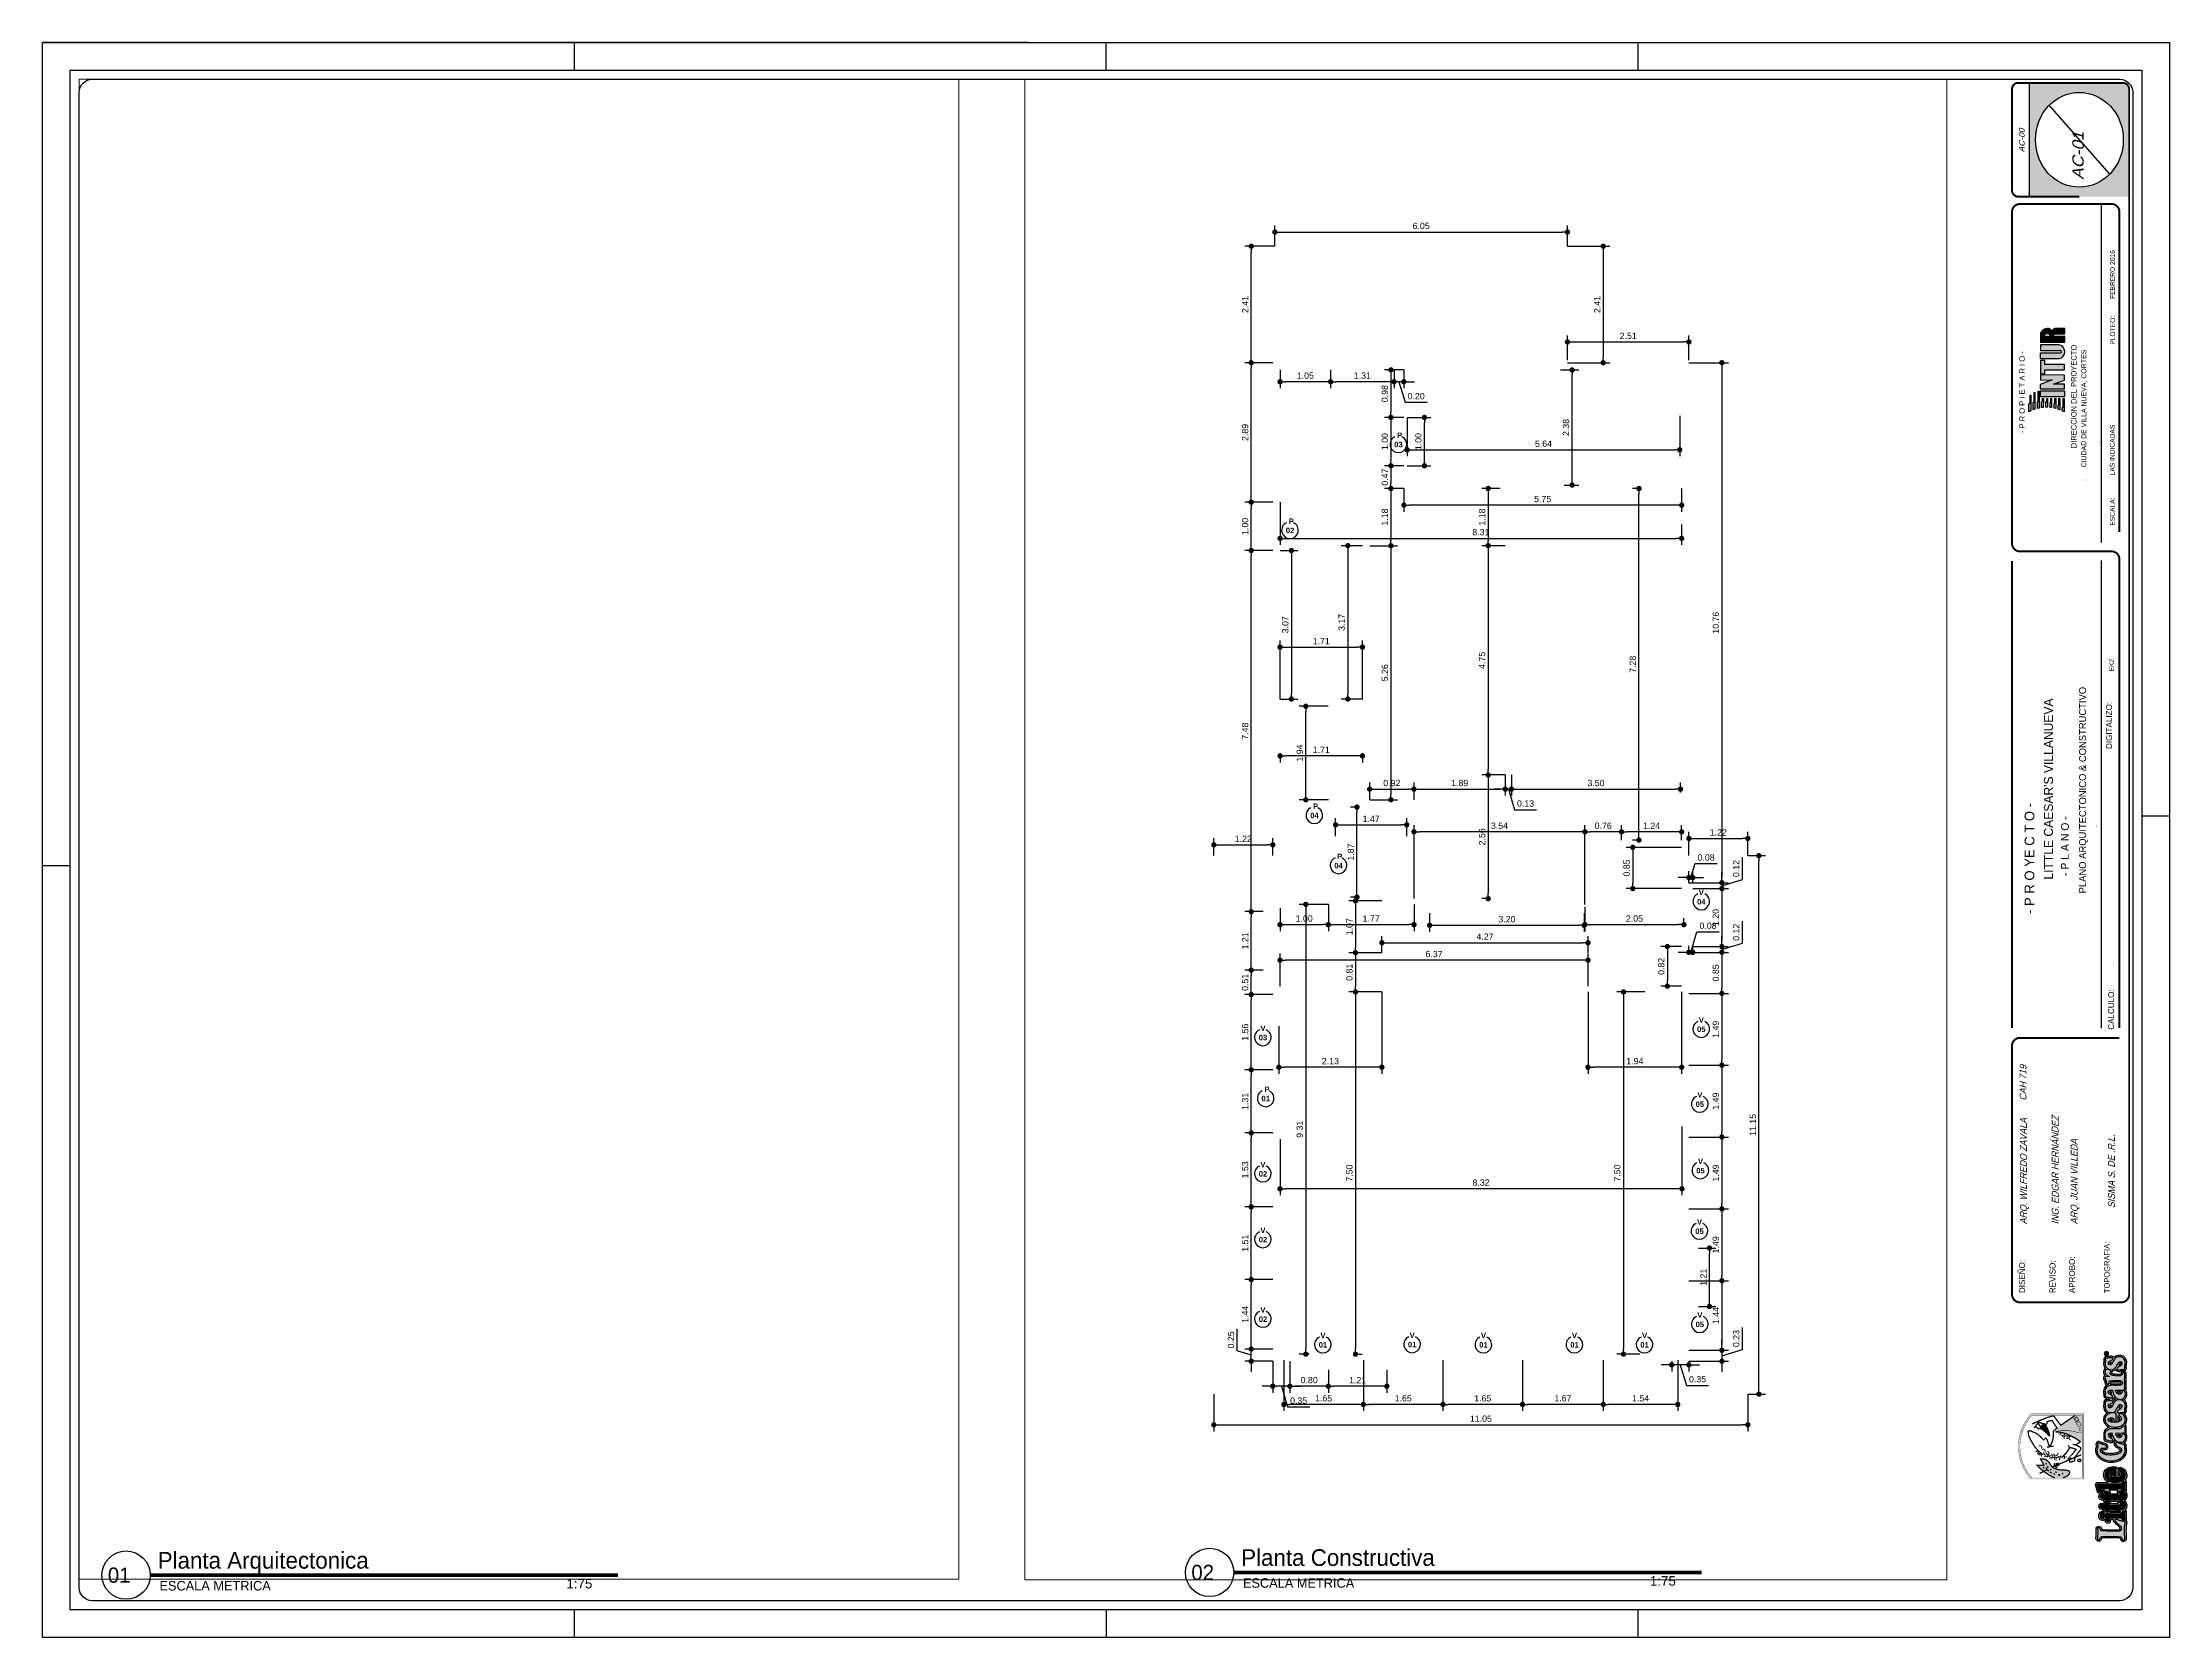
# Paper-space layout 'AC- PLANTA ARQUITECTONICA' of a CAD drawing. Header units: metres. Extents: x 0.013 to 0.6, y 0.011 to 0.451.
# The model-space entities are those that its viewports show. They can reach past a viewport. Long polylines and large blocks are cut down to what shows.
import ezdxf
from ezdxf.enums import TextEntityAlignment as Align

# ---------------------------------------------------------------- set-up
doc = ezdxf.new("R2010")
doc.units = ezdxf.units.M
doc.header["$LTSCALE"] = 0.02
doc.layers.add('A-Cotas Generales', color=2, linetype='Continuous')
doc.layers.add('DIM', color=8, linetype='Continuous')
doc.layers.add('simbologias generales', color=7, linetype='Continuous', lineweight=30)
doc.layers.add('VP', color=7, linetype='Continuous', plot=False)
doc.styles.add('Cotas 75', font='arial.ttf', dxfattribs={"height": 0.13})
doc.styles.add('PAOLA', font='arialbd.ttf')
doc.styles.add('SISMA', font='bgothl.ttf', dxfattribs={"height": 0.2})
doc.styles.add('SISMA 2', font='ARIALN.TTF', dxfattribs={"oblique": 15, "height": 0.16})
doc.styles.add('SISMA 4', font='bgothl.ttf', dxfattribs={"oblique": 15, "height": 0.125})
doc.styles.get("Standard").update_dxf_attribs({"font": 'arial.ttf'})
doc.styles.add('style1', font='bgothl.ttf')
doc.dimstyles.new('Estilo 75', dxfattribs={"dimtxt": 0.13, "dimasz": 0.11, "dimexe": 0.135, "dimexo": 0, "dimgap": 0.06, "dimtad": 1, "dimzin": 1, "dimdsep": 46, "dimtxsty": 'Cotas 75', "dimblk": 'DOT', "dimcen": 0.135, "dimdle": 0.135, "dimclrd": 9, "dimclre": 9, "dimclrt": 256, "dimadec": 0, "dimazin": 0, "dimtfac": 1, "dimtmove": 1, "dimatfit": 1, "dimfxl": 0, "dimarcsym": 0})

psp = doc.layouts.new('AC- PLANTA ARQUITECTONICA')

# ---------------------------------------------------------------- texts
at = {"layer": 'A-Cotas Generales', "color": 7, "attachment_point": 1, "style": 'style1'}
for s, insert, char_height, width in [('Planta Constructiva', (0.3442, 0.03537), 0.0046069, 0.2485334), ('01', (0.03149, 0.03031), 0.004212, 0.5304007), ('Planta Arquitectonica', (0.04524, 0.03461), 0.0046069, 0.2485334), ('02', (0.33044, 0.03107), 0.004212, 0.5304007)]:
    psp.add_mtext(s, dxfattribs=dict(at, insert=insert, char_height=char_height, width=width))
at = {"layer": 'A-Cotas Generales', "color": 7, "width": 0.0510762, "attachment_point": 1}
for s, insert, char_height in [('{\\fBankGothic Lt BT|b0|i0|c0|p34;ESCALA METRICA}', (0.04573, 0.02661), 0.0026325), ('1:75', (0.15801, 0.02718), 0.002633), ('{\\fBankGothic Lt BT|b0|i0|c0|p34;ESCALA METRICA}', (0.34468, 0.02737), 0.0026325), ('1:75', (0.45697, 0.02794), 0.002633)]:
    psp.add_mtext(s, dxfattribs=dict(at, insert=insert, char_height=char_height))

msp = doc.modelspace()

# ---------------------------------------------------------------- blocks, each defined once
blk = doc.blocks.new('LOGO')
at = {"linetype": 'Continuous'}
h = blk.add_hatch(color=184, dxfattribs=at)
h.paths.add_polyline_path([(-14.86, 11.24), (-18.32, 11.24), (-17.92, 10.41), (-11.12, 10.41), (-11.12, 10.72), (-14.47, 10.72)])
h.paths.add_polyline_path([(-14.31, 9.36), (-17.45, 9.35), (-17.2, 8.66), (-10, 8.66), (-10, 9.03), (-14.07, 9.03)])
h.paths.add_polyline_path([(-14.04, 7.57), (-16.88, 7.56), (-16.7, 6.8), (-9.3, 6.81), (-9.3, 7.21), (-13.83, 7.21)])
h.paths.add_polyline_path([(-12.57, 5.37), (-13.73, 5.37), (-13.95, 5.73), (-16.52, 5.72), (-16.44, 5.01), (-12.57, 4.98)])
h.paths.add_polyline_path([(-14.03, 3.89), (-16.39, 3.88), (-16.39, 3.16), (-12.56, 3.16), (-12.57, 3.48), (-13.86, 3.49)])
h.paths.add_polyline_path([(-14.3, 2.07), (-16.46, 2.07), (-16.54, 1.35), (-12.51, 1.36), (-12.53, 1.73), (-14.08, 1.75)])
h.paths.add_polyline_path([(-14.75, 0.28), (-16.73, 0.31), (-16.9, -0.41), (-12.56, -0.44), (-12.56, -0.08), (-14.62, -0.05)])
h.paths.add_polyline_path([(-15.52, -1.8), (-15.6, -1.46), (-17.21, -1.45), (-17.49, -2.22), (-12.6, -2.26), (-12.6, -1.84)])
h.paths.add_polyline_path([(-12.6, -3.71), (-16.29, -3.63), (-16.28, -3.34), (-17.94, -3.27), (-18.39, -4.15), (-12.59, -4.11)])
h.paths.add_polyline_path([(-9.2, 6.24), (-11.89, 6.24), (-11.89, -4.25), (-9.2, -4.25)])
h.paths.add_polyline_path([(-2.25, 6.24), (-4.5, 6.24), (-4.37, 1.11), (-6.4, 6.29), (-8.34, 6.3), (-8.34, -4.26), (-6.25, -4.26), (-6.25, 0.61), (-4.62, -4.26), (-2.37, -4.26)])
h.paths.add_polyline_path([(2.34, 4.27), (4.05, 4.27), (4.05, 6.24), (-1.79, 6.24), (-1.79, 4.27), (0, 4.27), (0, -4.27), (2.34, -4.27)])
h.paths.add_polyline_path([(7.34, 6.24), (4.85, 6.24), (4.85, -1.89, 0.822911), (10.92, -1.85), (10.92, 6.26), (8.39, 6.26), (8.39, -2.36, -1), (7.34, -2.36)])
h = blk.add_hatch(color=184, dxfattribs=at)
h.paths.add_polyline_path([(15.99, 6.18), (12.04, 6.27), (12.04, -4.37), (14.55, -4.37), (14.55, 0.57, -0.456583), (15.61, -0.26), (15.61, -4.37), (17.96, -4.37), (17.96, -0.1, 0.356863), (16.73, 1.03, -0.883741), (16.69, 1.4, 0.265944), (17.8, 2.14, 0.413156)])
h.paths.add_polyline_path([(15.76, 3.57), (15.76, 3.03, -0.414214), (14.76, 2.03), (14.52, 2.03), (14.52, 4.57), (14.76, 4.57, -0.414214)], flags=16)
at = {"color": 184, "linetype": 'Continuous'}
blk.add_lwpolyline([(-18.32, 11.24), (-14.86, 11.24), (-14.47, 10.72), (-11.12, 10.72), (-11.12, 10.41), (-17.92, 10.41), (-18.32, 11.24)], dxfattribs=at)
for points in [[(-17.45, 9.35), (-14.31, 9.36), (-14.07, 9.03), (-10, 9.03), (-10, 8.66), (-17.2, 8.66)], [(-16.73, 0.31), (-14.75, 0.28), (-14.62, -0.05), (-12.56, -0.08), (-12.56, -0.44), (-16.9, -0.41)], [(-16.88, 7.56), (-14.04, 7.57), (-13.83, 7.21), (-9.3, 7.21), (-9.3, 6.81), (-16.7, 6.8)], [(-16.46, 2.07), (-14.3, 2.07), (-14.08, 1.75), (-12.53, 1.73), (-12.51, 1.36), (-16.54, 1.35)], [(-16.52, 5.72), (-13.95, 5.73), (-13.73, 5.37), (-12.57, 5.37), (-12.57, 4.98), (-16.44, 5.01)], [(-16.39, 3.88), (-14.03, 3.89), (-13.86, 3.49), (-12.57, 3.48), (-12.56, 3.16), (-16.39, 3.16)], [(-11.89, 6.24), (-9.2, 6.24), (-9.2, -4.25), (-11.89, -4.25)], [(-8.34, 6.3), (-8.34, -4.26), (-6.25, -4.26), (-6.25, 0.61), (-4.62, -4.26), (-2.37, -4.26), (-2.25, 6.24), (-4.5, 6.24), (-4.37, 1.11), (-6.4, 6.29)], [(-1.79, 6.24), (-1.79, 4.27), (0, 4.27), (0, -4.27), (2.34, -4.27), (2.34, 4.27), (4.05, 4.27), (4.05, 6.24)], [(-17.94, -3.27), (-16.28, -3.34), (-16.29, -3.63), (-12.6, -3.71), (-12.59, -4.11), (-18.39, -4.15)], [(-17.21, -1.45), (-15.6, -1.46), (-15.52, -1.8), (-12.6, -1.84), (-12.6, -2.26), (-17.49, -2.22)]]:
    blk.add_lwpolyline(points, close=True, dxfattribs=at)
for points in [[(4.85, 6.24), (4.85, -1.89, 0.822911), (10.92, -1.85), (10.92, 6.26), (8.39, 6.26), (8.39, -2.36, -1)], [(4.85, 6.24), (7.34, 6.24), (7.34, -2.36, 1), (8.39, -2.36)], [(12.04, 6.27), (12.04, -4.37), (14.55, -4.37), (14.55, 0.57, -0.456583), (15.61, -0.26), (15.61, -4.37), (17.96, -4.37), (17.96, -0.1, 0.356863), (16.73, 1.03, -0.883741), (16.69, 1.4, 0.265944), (17.8, 2.14, 0.413156), (15.99, 6.18), (12.04, 6.27)]]:
    blk.add_lwpolyline(points, format="xyb", dxfattribs=at)
blk.add_lwpolyline([(14.52, 4.57), (14.76, 4.57, -0.414214), (15.76, 3.57), (15.76, 3.03, -0.414214), (14.76, 2.03), (14.52, 2.03)], format="xyb", close=True, dxfattribs=at)
blk = doc.blocks.new('FORMATO')
h = blk.add_hatch(color=8)
h.set_gradient(color1=(128, 128, 128), rotation=90, one_color=1, tint=1, name='CYLINDER')
edge = h.paths.add_edge_path()
edge.add_line((569.52, 445.62), (569.52, 413.01))
edge.add_line((569.52, 413.01), (598.05, 413.01))
edge.add_line((598.05, 413.01), (598.05, 443.8))
edge.add_ellipse((596.37, 443.8), major_axis=(0, 1.81), ratio=0.926531, start_angle=270, end_angle=360)
edge.add_line((596.37, 445.62), (569.52, 445.62))
edge = h.paths.add_edge_path(flags=16)
edge.add_ellipse((583.78, 429.31), major_axis=(0, 13.59), ratio=0.926531, start_angle=90, end_angle=270, ccw=False)
edge.add_ellipse((583.78, 429.31), major_axis=(0, -13.59), ratio=0.926531, start_angle=90, end_angle=270, ccw=False)
h = blk.add_hatch(color=256)
h.paths.add_polyline_path([(592.04, 80.53, -0.049799), (591.46, 80.5, 0.190442), (590.95, 80.2, 0.168), (590.79, 79.84, 0.099451), (590.81, 79.42, -0.187718), (590.82, 79.26, 0.020512), (590.72, 78.65, 0.083911), (590.77, 77.99, 0.105231), (590.98, 77.44, 0.090939), (591.23, 77.09, 0.143679), (590.83, 76.6, 0.131146), (590.73, 75.88, 0.139365), (590.91, 75.36, 0.070698), (591.11, 75.08, 0.163413), (590.79, 74.78, 0.200009), (590.74, 74.13, 0.046291), (590.94, 73.64, -0.094666), (591.08, 73.17, 0.082249), (591.23, 72.64, 0.134449), (591.58, 72.24, 0.11892), (591.08, 71.77, 0.106455), (590.75, 71.04, 0.089523), (590.71, 70.41, 0.072479), (590.81, 69.86, 0.026214), (590.79, 69.32, 0.204148), (590.97, 68.82, 0.199435), (591.39, 68.56, 0.038411), (591.91, 68.41, 0.010376), (592.51, 68.27, -0.020244), (591.76, 68.2, 0.072976), (591.21, 68.08, 0.205899), (590.86, 67.74, 0.133853), (590.79, 67.21, -0.1545), (590.77, 66.94, 0.012231), (590.73, 66.45, 0.051183), (590.76, 65.75, 0.08708), (591.01, 65.04, 0.083498), (591.35, 64.61, 0.065351), (591.72, 64.34, 0.117464), (591.03, 63.63, 0.123691), (590.71, 62.68, 0.144704), (590.92, 61.61, 0.085103), (591.41, 60.86, 0.071127), (591.91, 60.44, 0.072136), (592.35, 60.21, 0.114395), (591.45, 59.79, 0.217878), (590.77, 58.64, 0.059958), (590.77, 57.71, -0.018667), (590.81, 56.74, 0.266015), (591.52, 56.13, 0.033808), (591.93, 56.05, 0.047802), (592.56, 55.89, 0.140984), (593.13, 55.9, 0.25181), (593.66, 56.32), (593.69, 56.32), (593.92, 56.05, 0.123841), (593.84, 55.95, 0.260934), (593.78, 55.16, 0.141374), (594.78, 54.31, -0.098512), (595.38, 53.85, -0.429516), (595.31, 53.38, -0.083186), (594.88, 53.08, -0.077054), (594.17, 52.86, 0.001017), (593.48, 52.74, -0.037226), (592.42, 52.72, -0.065214), (591.57, 52.8, -0.12162), (590.49, 53.25, -0.260561), (590.2, 53.67, -0.412875), (590.42, 53.82, 0.050229), (591.47, 53.87, 0.599407), (591.58, 55.36, 0.05717), (590.52, 55.73, 0.01961), (589.94, 56.02, 0.232168), (588.97, 56.07, 0.22987), (588.64, 55.81, 0.113844), (588.54, 55.35, 0.126465), (588.58, 55.04, -0.277088), (588.59, 54.5, 0.139687), (588.41, 53.42, 0.16785), (589.23, 51.68, 0.167211), (591.75, 50.34, 0.17094), (595.33, 50.76, 0.177345), (597.12, 52.49, 0.160087), (597.27, 54.1, -0.158516), (597.22, 54.57, 0.088247), (597.18, 55.2, 0.216254), (596.71, 55.67, -0.147904), (596.54, 55.73, 0.169005), (597.24, 56.65, 0.122773), (597.37, 57.61, 0.196471), (597.05, 58.43, 0.08252), (597.18, 58.69, 0.024508), (597.19, 60.34, 0.217289), (597.2, 60.61, 0.110883), (596.91, 61.01, 0.092742), (597.22, 61.59, 0.093156), (597.36, 62.25, 0.104592), (597.29, 63, 0.11462), (597.01, 63.62, 0.08615), (596.62, 64.1, 0.204882), (597.14, 64.48, 0.192411), (597.26, 64.83, 0.128294), (597.21, 65.08, -0.088931), (597.23, 65.53, 0.058552), (597.36, 66.09, 0.086428), (597.33, 66.85, 0.078343), (597.13, 67.44, 0.0229), (596.88, 67.85, 0.082735), (596.55, 68.13, 0.069858), (596.96, 68.51, 0.066127), (597.22, 68.96, 0.088795), (597.38, 69.48, 0.065184), (597.4, 69.86, 0.059997), (597.3, 70.28, 0.084951), (597.18, 70.56, 0.025448), (597.04, 70.79, 0.137939), (597.22, 71.2, 0.014526), (597.2, 71.78, -0.037667), (597.17, 72.4, -0.074819), (597.2, 72.59, 0.056257), (597.2, 72.95, -0.604133), (597.19, 73.05, 0.041418), (597.18, 73.64, -0.03572), (597.18, 74.27, 0.051095), (597.2, 74.71, -0.062902), (597.22, 75, 0.054535), (597.22, 75.59, 0.173232), (596.99, 76.08, 0.211602), (596.58, 76.3, 0.231375), (596.03, 76.2, 0.149865), (595.76, 75.89, 0.082339), (595.66, 75.66, 0.057862), (595.6, 75.49, -0.207995), (595.52, 75.43, -0.059986), (594.84, 75.4, -0.022011), (593.57, 75.5, -0.0897), (593.03, 75.68, 0.179979), (593.17, 76.37, 0.180651), (594.22, 76.82, 0.238105), (594.68, 76.3, 0.124196), (595.33, 76.28, 0.036412), (595.76, 76.39, -0.024386), (596.12, 76.4, 0.01415), (596.5, 76.38, 0.235652), (597.11, 76.73, 0.175099), (597.26, 77.08, 0.126184), (597.22, 77.39, -0.088344), (597.23, 77.82, -0.027389), (597.33, 78.37, 0.088633), (597.36, 79.09, 0.08455), (597.11, 79.8, 0.125066), (596.57, 80.42, 0.091832), (595.98, 80.74, 0.093301), (595.04, 80.87, 0.126413), (594.35, 80.73, 0.101005), (593.71, 80.24, 0.186128), (593.35, 80.55, 0.125347), (592.64, 80.6, 0.053509)])
h.paths.add_polyline_path([(593.1, 59.9, -0.009595), (594.72, 59.89, 0.017515), (595.5, 59.92, 0.132096), (595.79, 60.05, 0.124802), (596.19, 60.53, -0.221696), (596.36, 60.71, -0.182101), (596.65, 60.67, -0.070593), (596.8, 60.49, 0.09879), (596.77, 60.33, -0.023697), (596.76, 58.77, -0.252783), (596.37, 58.53), (594.12, 58.51, 0.1766), (594.41, 57.79, 0.075974), (594.72, 57.52, 0.090104), (594.92, 57.42, 0.05069), (595.21, 57.36, 0.086386), (595.54, 57.39, 0.286937), (595.91, 57.7, 0.105497), (596.01, 58.06, -0.57402), (596.64, 58.27, -0.207042), (596.95, 57.6, -0.129345), (596.85, 56.79, -0.247808), (595.92, 55.89, -0.072181), (595.24, 55.88, -0.143791), (594.61, 56.06, -0.116897), (594.1, 56.5, -0.065853), (593.74, 57.02, -0.084338), (593.23, 58.5, 0.090794), (592.37, 58.43, 0.299508), (592.06, 58.02, 0.225925), (592.25, 57.58, 0.107804), (592.77, 57.21, -0.042152), (593.05, 57.03, -0.114359), (593.3, 56.74, -0.479981), (593.03, 56.3, -0.069589), (592.65, 56.3, -0.054328), (592.03, 56.46, -0.039539), (591.61, 56.53, -0.240395), (591.23, 56.82, 0.017314), (591.18, 57.75, -0.060764), (591.19, 58.59, -0.221361), (591.7, 59.46, -0.13426)], flags=16)
h.paths.add_polyline_path([(592.48, 60.6, -0.074983), (592.14, 60.78, -0.073506), (591.71, 61.14, -0.087071), (591.29, 61.78, -0.147708), (591.12, 62.64, -0.125201), (591.38, 63.41, -0.118349), (591.95, 63.98, -0.115937), (593.31, 64.39, -0.0403), (593.85, 64.4, -0.032973), (594.17, 64.34, -0.303575), (594.36, 63.92, 0.001882), (594.36, 63.49), (594.34, 62.25, -0.037677), (594.32, 62.02, -0.123421), (594.22, 61.91, -0.314501), (593.97, 61.85, -0.248344), (593.76, 62.01, -0.075484), (593.64, 62.31, -0.010858), (593.58, 62.6, 0.27136), (593.2, 62.99, 0.192574), (592.2, 62.75, 0.526107), (592.28, 61.96, 0.128813), (592.88, 61.73, 0.050148), (593.94, 61.67, 0.062373), (594.62, 61.73, 0.067231), (595, 61.83, 0.082089), (595.42, 62.03, 0.126714), (595.8, 62.47, 0.281259), (595.65, 63.23, 0.065594), (595.33, 63.54, -0.08373), (595.14, 63.73, -0.233703), (595.1, 63.99, -0.286551), (595.3, 64.19, -0.138977), (595.62, 64.22, -0.049618), (595.81, 64.15, -0.07283), (596.34, 63.79, -0.091354), (596.66, 63.39, -0.078073), (596.88, 62.9, -0.112174), (596.94, 62.28, -0.100113), (596.83, 61.73, -0.242191), (595.32, 60.48, -0.058008), (594.22, 60.29, -0.104936)], flags=16)
h.paths.add_polyline_path([(592.52, 62.31, -0.502355), (592.5, 62.41, -0.164088), (593.1, 62.57, -0.15386), (593.17, 62.45, -0.038777), (593.25, 62.12, -0.153025)], flags=16)
h.paths.add_polyline_path([(592.9, 58.09, 0.0309), (593.05, 57.55, -0.099269), (592.53, 57.88, -0.22924), (592.47, 58, -0.282356), (592.51, 58.04, -0.117456)], flags=16)
h.paths.add_polyline_path([(594.76, 62.24), (594.78, 63.49, 0.077897), (595.04, 63.22, -0.010547), (595.33, 62.95, -0.257126), (595.39, 62.64, -0.118951), (595.16, 62.38, -0.093231), (594.82, 62.22, -0.6836)], flags=16)
h.paths.add_polyline_path([(594.73, 58.09), (595.57, 58.08, -0.132547), (595.54, 57.88, -0.204519), (595.43, 57.79, -0.085915), (595.25, 57.78, -0.052096), (595.03, 57.82, -0.111197), (594.96, 57.86, -0.081937), (594.72, 58.06, -0.695846)], flags=16)
h.paths.add_polyline_path([(592.68, 64.46, -0.081609), (591.93, 64.7, -0.066512), (591.63, 64.92, -0.085021), (591.38, 65.24, -0.086667), (591.17, 65.81, -0.051118), (591.15, 66.43, -0.011077), (591.18, 66.86, 0.12525), (591.2, 67.28, -0.127722), (591.25, 67.58, -0.212741), (591.36, 67.69, -0.071743), (591.78, 67.78, 0.043502), (592.47, 67.82, -0.010889), (592.89, 67.88, -0.281691), (593.29, 67.77, -0.426859), (593.15, 67.21, -0.028915), (592.63, 67, 0.198785), (592.15, 66.58, 0.22601), (592.1, 66.11, 0.222375), (592.39, 65.83, 0.205438), (592.88, 65.88, 0.056902), (592.94, 65.92, 0.03913), (593, 65.98, 0.103592), (593.35, 66.56, -0.036646), (593.59, 67.04, -0.081731), (594.06, 67.72, -0.040106), (594.26, 67.88, -0.161985), (595.12, 68.14, -0.172206), (596.33, 67.77, -0.077459), (596.55, 67.59, -0.021308), (596.77, 67.25, -0.078708), (596.92, 66.77, -0.088785), (596.94, 66.14, -0.062021), (596.83, 65.65, 0.107162), (596.82, 64.93, -0.308609), (596.84, 64.83, -0.352971), (596.81, 64.73, -0.231207), (596.53, 64.51, -0.027812), (596.04, 64.5, 0.053106), (595.56, 64.48, -0.09892), (595.31, 64.39, -0.090262), (594.86, 64.4, -0.33587), (594.65, 64.59, -0.159695), (594.67, 64.89, -0.159388), (594.79, 64.99, -0.050935), (595.21, 65.31, 0.047158), (595.57, 65.58, 0.249983), (595.91, 66.39, 0.71303), (595.07, 66.56, 0.09283), (594.59, 65.73, -0.06935), (594.26, 65.17, -0.095173), (593.91, 64.78, -0.085894), (593.39, 64.52, -0.124517)], flags=16)
h.paths.add_polyline_path([(594.59, 55.88, -0.019847), (594.78, 55.85, -0.079104), (595.12, 55.73, 0.012295), (595.68, 55.54, 0.009229), (596.6, 55.27, -0.176329), (596.78, 55.07, -0.079584), (596.81, 54.64, 0.143033), (596.87, 53.98, -0.155303), (596.74, 52.66, -0.177315), (595.16, 51.14, -0.172013), (591.82, 50.75, -0.168373), (589.53, 51.97, -0.168544), (588.83, 53.47, -0.137467), (588.96, 54.31, 0.257985), (588.96, 55.22, -0.125993), (588.96, 55.33, -0.123901), (589.02, 55.63, -0.33786), (589.09, 55.66, -0.259901), (589.76, 55.64, -0.022166), (590.37, 55.34, -0.058756), (591.38, 55, -0.54653), (591.34, 54.28, -0.046107), (590.46, 54.24, 0.427375), (589.79, 53.68, 0.262028), (590.26, 52.89, 0.117489), (591.49, 52.39, 0.063013), (592.42, 52.3, 0.037145), (593.54, 52.33, -0.001032), (594.24, 52.45, 0.077809), (595.07, 52.71, 0.077233), (595.57, 53.06, 0.419744), (595.7, 54.12, 0.100656), (594.95, 54.68, -0.137219), (594.15, 55.36, -0.242387), (594.19, 55.72, 0.009803), (594.2, 55.74, -0.294179)], flags=16)
h.paths.add_polyline_path([(592.57, 66.23, -0.290407), (592.52, 66.28, -0.175932), (592.53, 66.36, -0.155552), (592.89, 66.62, -0.093749), (592.68, 66.25, -0.245751)], flags=16)
h.paths.add_polyline_path([(595.07, 65.74, -0.097589), (595.41, 66.3, -1.03991), (595.5, 66.25, -0.209096)], flags=16)
h.paths.add_polyline_path([(593.65, 67.97, 0.19106), (593.32, 68.26, -1.091815), (593.31, 68.31, 0.164829), (593.66, 68.66, -1.003224), (593.72, 68.66, 0.038223), (594.08, 68.32, -0.920466), (594.07, 68.26, 0.054779), (593.73, 67.98, -0.680228)], flags=16)
h.paths.add_polyline_path([(594.07, 68.94, -0.115406), (593.46, 70.1, -0.03233), (593.23, 70.89, 0.085357), (592.38, 70.84, 0.557784), (592.23, 69.93, -0.013025), (593.13, 69.28, -0.425582), (593.28, 68.82, -0.312613), (592.93, 68.67, -0.058158), (592, 68.82, -0.043419), (591.49, 68.97, -0.025703), (591.29, 69.08, -0.242142), (591.21, 69.3, -0.032111), (591.24, 69.91, -0.088968), (591.13, 70.44, -0.093558), (591.16, 70.94, -0.109734), (591.42, 71.53, -0.122006), (591.79, 71.88, -0.089706), (592.22, 72.09, -0.098008), (593.79, 72.26, 0.04692), (595.67, 72.36, 0.261521), (596, 72.56, 0.096415), (596.08, 72.78, -0.255615), (596.22, 72.99, -0.169011), (596.11, 73.14, 0.044285), (595.94, 73.44, 0.275597), (595.51, 73.64, -0.010319), (594.16, 73.66, 0.04028), (592.53, 73.53, 0.251633), (592.29, 73.07, -0.243916), (592.1, 72.62, -0.242112), (591.76, 72.64, -0.110603), (591.61, 72.82, -0.082004), (591.5, 73.22, 0.093944), (591.31, 73.83, -0.046794), (591.14, 74.26, -0.202132), (591.16, 74.59, -0.162231), (591.29, 74.71, -0.0707), (592.31, 74.82, 0.348561), (592.27, 74.88, -0.141157), (591.26, 75.58, -0.155689), (591.15, 75.91, -0.135272), (591.21, 76.44, -0.143866), (591.46, 76.75, -0.321257), (592.37, 76.71, -0.161699), (592.76, 76.31, -0.216001), (592.61, 75.81, 0.360061), (592.69, 75.39, 0.094356), (593.51, 75.09, 0.021933), (594.82, 74.99, 0.060369), (595.6, 75.02, 0.260178), (596.01, 75.37, -0.112178), (596.06, 75.52, -0.141506), (596.13, 75.69, -0.194069), (596.27, 75.85, -0.302503), (596.51, 75.89, -0.311863), (596.67, 75.81, -0.196443), (596.8, 75.55, -0.052986), (596.81, 75.06, 0.059395), (596.78, 74.69, -0.053968), (596.76, 74.32, 0.03696), (596.77, 73.6, -0.033625), (596.78, 73.18, -0.097046), (596.73, 72.94, -0.28142), (596.79, 72.81, -0.030039), (596.79, 72.67, 0.061695), (596.76, 72.4, 0.036594), (596.78, 71.74, -0.013295), (596.8, 71.23, -0.355687), (596.4, 70.91, -0.011803), (594.11, 70.89, 0.196699), (594.43, 70.16, 0.167749), (595.17, 69.72, 0.269853), (595.86, 69.97, 0.131241), (596.01, 70.48, -0.497983), (596.48, 70.79, -0.131063), (596.82, 70.35, -0.101924), (596.9, 70.16, -0.06333), (596.98, 69.82, -0.067586), (596.97, 69.54, -0.09476), (596.84, 69.13, -0.06784), (596.63, 68.77, -0.069189), (596.31, 68.47, -0.384837)], flags=16)
h.paths.add_polyline_path([(593.05, 69.88, -0.049296), (592.52, 70.26, -0.508822), (592.53, 70.41, -0.06715), (592.91, 70.45, 0.015491), (593.08, 69.91, -0.87937)], flags=16)
h.paths.add_polyline_path([(594.72, 70.45, -0.676064), (594.74, 70.49, -0.001039), (595.58, 70.48, -0.141801), (595.51, 70.24, -0.250429), (595.23, 70.15, -0.167532)], flags=16)
h.paths.add_polyline_path([(592.64, 72.63, -0.015866), (592.75, 73.13, -0.031277), (594.16, 73.22, 0.007773), (595.53, 73.21, -0.286801), (595.62, 73.17, -0.100429), (595.69, 73.05, -0.129271), (595.66, 72.83, -0.196962), (595.44, 72.76, -0.030174), (593.98, 72.71, 0.043437)], flags=16)
h.paths.add_polyline_path([(591.52, 77.39, -0.100834), (591.35, 77.64, -0.116903), (591.18, 78.07, -0.086173), (591.14, 78.61, -0.019829), (591.22, 79.17, 0.151737), (591.21, 79.54, -0.098155), (591.21, 79.79, -0.209108), (591.26, 79.93, -0.181015), (591.49, 80.08, 0.059692), (592.12, 80.11, -0.030245), (592.68, 80.19, -0.112456), (593.21, 80.15, -0.172744), (593.33, 80.04, -0.307654), (593.33, 79.68, -0.062362), (592.55, 79.24, 0.185536), (592.16, 78.9, 0.222715), (592.1, 78.44, 0.288057), (592.47, 78.13, 0.122371), (592.81, 78.16, 0.191648), (593.04, 78.35, 0.011468), (593.45, 79.09, -0.057558), (594.02, 79.97, -0.094327), (594.53, 80.35, -0.099374), (595.03, 80.45, -0.096231), (595.85, 80.34, -0.094997), (596.32, 80.08, -0.129936), (596.74, 79.6, -0.084676), (596.95, 79.03, -0.086831), (596.93, 78.46, 0.026585), (596.82, 77.88, 0.096139), (596.82, 77.26, -0.171557), (596.85, 77.12, -0.2494), (596.79, 77, -0.260377), (596.48, 76.8, -0.013842), (596.14, 76.81, 0.028227), (595.68, 76.8, -0.041811), (595.25, 76.69, -0.120101), (594.81, 76.7, -0.259109), (594.64, 76.92, -0.39402), (594.83, 77.35, 0.004121), (595.37, 77.74, 0.167466), (595.92, 78.39, 0.871875), (595.14, 78.92, 0.088831), (594.7, 78.26, -0.040649), (594.34, 77.61, -0.075015), (593.93, 77.12, -0.180651), (593.15, 76.78, -0.271729)], flags=16)
h.paths.add_polyline_path([(595.08, 78.06, -0.124724), (595.43, 78.61, -0.991618), (595.52, 78.55, -0.170121)], flags=16)
h.paths.add_polyline_path([(592.56, 78.56, -0.340738), (592.52, 78.59, -0.196709), (592.52, 78.69, -0.156806), (592.86, 78.9, -0.050963), (592.68, 78.59, -0.181315), (592.67, 78.57, -0.158723)], flags=16)
at = {"true_color": 0xf57a00}
h = blk.add_hatch(color=30, dxfattribs=at)
h.paths.add_polyline_path([(592.42, 52.3, -0.063013), (591.49, 52.39, -0.117489), (590.26, 52.89, -0.262028), (589.79, 53.68, -0.427375), (590.46, 54.24, 0.046107), (591.34, 54.28, 0.54653), (591.38, 55, 0.058756), (590.37, 55.34, 0.022166), (589.76, 55.64, 0.259901), (589.09, 55.66, 0.33786), (589.02, 55.63, 0.123901), (588.96, 55.33, 0.125993), (588.96, 55.22, -0.257985), (588.96, 54.31, 0.137467), (588.83, 53.47, 0.168544), (589.53, 51.97, 0.168373), (591.82, 50.75, 0.172013), (595.16, 51.14, 0.177315), (596.74, 52.66, 0.155303), (596.87, 53.98, -0.143033), (596.81, 54.64, 0.079584), (596.78, 55.07, 0.176329), (596.6, 55.27, -0.009203), (595.68, 55.54, -0.012351), (595.12, 55.73, 0.079104), (594.78, 55.85, 0.019847), (594.59, 55.88, 0.294179), (594.2, 55.74, -0.009803), (594.19, 55.72, 0.242387), (594.15, 55.36, 0.137219), (594.95, 54.68, -0.100656), (595.7, 54.12, -0.419744), (595.57, 53.06, -0.077233), (595.07, 52.71, -0.077809), (594.24, 52.45, 0.001032), (593.54, 52.33, -0.037145)])
h.paths.add_polyline_path([(592.06, 58.02, -0.299508), (592.37, 58.43, -0.090794), (593.23, 58.5, 0.084338), (593.74, 57.02, 0.065853), (594.1, 56.5, 0.116897), (594.61, 56.06, 0.143791), (595.24, 55.88, 0.072181), (595.92, 55.89, 0.247808), (596.85, 56.79, 0.129345), (596.95, 57.6, 0.209089), (596.63, 58.27, 0.567692), (596.01, 58.06, -0.105497), (595.91, 57.7, -0.286937), (595.54, 57.39, -0.088158), (595.2, 57.36, -0.04952), (594.92, 57.42, -0.090104), (594.72, 57.52, -0.075974), (594.41, 57.79, -0.1766), (594.12, 58.51), (596.37, 58.53, 0.252783), (596.76, 58.77, 0.023697), (596.77, 60.33, -0.09879), (596.8, 60.49, 0.070593), (596.65, 60.67, 0.182101), (596.36, 60.71, 0.221696), (596.19, 60.53, -0.124802), (595.79, 60.05, -0.132096), (595.5, 59.92, -0.017515), (594.72, 59.89, 0.009595), (593.1, 59.9, 0.13426), (591.7, 59.46, 0.221361), (591.19, 58.59, 0.060764), (591.18, 57.75, -0.017314), (591.23, 56.82, 0.240395), (591.61, 56.53, 0.039539), (592.03, 56.46, 0.054328), (592.65, 56.3, 0.070966), (593.04, 56.3, 0.47293), (593.3, 56.74, 0.114359), (593.05, 57.03, 0.042152), (592.77, 57.21, -0.107804), (592.25, 57.58, -0.225925)])
h.paths.add_polyline_path([(592.28, 61.96, -0.526107), (592.2, 62.75, -0.192574), (593.2, 62.99, -0.27136), (593.58, 62.6, 0.011247), (593.65, 62.3, 0.07291), (593.76, 62.01, 0.248344), (593.97, 61.85, 0.314501), (594.22, 61.91, 0.123421), (594.32, 62.02, 0.037677), (594.34, 62.25), (594.36, 63.49, -0.001882), (594.36, 63.92, 0.303575), (594.17, 64.34, 0.032973), (593.85, 64.4, 0.0403), (593.31, 64.39, 0.115937), (591.95, 63.98, 0.118349), (591.38, 63.41, 0.125201), (591.12, 62.64, 0.147708), (591.29, 61.78, 0.087071), (591.71, 61.14, 0.073506), (592.14, 60.78, 0.074983), (592.48, 60.6, 0.104936), (594.22, 60.29, 0.058008), (595.32, 60.48, 0.242191), (596.83, 61.73, 0.100113), (596.94, 62.28, 0.112174), (596.88, 62.9, 0.078073), (596.66, 63.39, 0.091354), (596.34, 63.79, 0.07283), (595.81, 64.15, 0.049618), (595.62, 64.22, 0.138977), (595.3, 64.19, 0.286551), (595.1, 63.99, 0.233703), (595.14, 63.73, 0.08373), (595.33, 63.54, -0.065594), (595.65, 63.23, -0.281259), (595.8, 62.47, -0.126714), (595.42, 62.03, -0.082089), (595, 61.83, -0.067231), (594.62, 61.73, -0.062373), (593.94, 61.67, -0.050148), (592.88, 61.73, -0.128813)])
h.paths.add_polyline_path([(592.39, 65.83, -0.222375), (592.1, 66.11, -0.22601), (592.15, 66.58, -0.198785), (592.63, 67, 0.028915), (593.15, 67.21, 0.426859), (593.29, 67.77, 0.281691), (592.89, 67.88, 0.010889), (592.47, 67.82, -0.043502), (591.78, 67.78, 0.072413), (591.36, 67.69, 0.207419), (591.25, 67.58, 0.127722), (591.2, 67.28, -0.12525), (591.18, 66.86, 0.011077), (591.15, 66.43, 0.051118), (591.17, 65.81, 0.086667), (591.38, 65.24, 0.085021), (591.63, 64.92, 0.066512), (591.93, 64.7, 0.081609), (592.68, 64.46, 0.124517), (593.39, 64.52, 0.085894), (593.91, 64.78, 0.095173), (594.26, 65.17, 0.06935), (594.59, 65.73, -0.09283), (595.07, 66.56, -0.71303), (595.91, 66.39, -0.249983), (595.57, 65.58, -0.047158), (595.21, 65.31, 0.050935), (594.79, 64.99, 0.159388), (594.67, 64.89, 0.159695), (594.65, 64.59, 0.33587), (594.86, 64.4, 0.090663), (595.31, 64.39, 0.098195), (595.56, 64.48, -0.053106), (596.04, 64.5, 0.027812), (596.53, 64.51, 0.231207), (596.81, 64.73, 0.352971), (596.84, 64.83, 0.308609), (596.82, 64.93, -0.107162), (596.83, 65.65, 0.062021), (596.94, 66.14, 0.088785), (596.92, 66.77, 0.078708), (596.77, 67.25, 0.021308), (596.55, 67.59, 0.077459), (596.33, 67.77, 0.172206), (595.12, 68.14, 0.161985), (594.26, 67.88, 0.040106), (594.06, 67.72, 0.081731), (593.59, 67.04, 0.036646), (593.35, 66.56, -0.103529), (593, 65.98, -0.039327), (592.94, 65.92, -0.056902), (592.88, 65.88, -0.205438)])
h.paths.add_polyline_path([(591.79, 71.88, 0.122006), (591.42, 71.53, 0.109734), (591.16, 70.94, 0.093558), (591.13, 70.44, 0.088968), (591.24, 69.91, 0.032111), (591.21, 69.3, 0.242142), (591.29, 69.08, 0.025703), (591.49, 68.97, 0.043419), (592, 68.82, 0.058158), (592.93, 68.67, 0.312613), (593.28, 68.82, 0.425582), (593.13, 69.28, 0.013025), (592.23, 69.93, -0.557784), (592.38, 70.84, -0.085357), (593.23, 70.89, 0.03233), (593.46, 70.1, 0.115406), (594.07, 68.94, 0.384837), (596.31, 68.47, 0.069189), (596.63, 68.77, 0.06784), (596.84, 69.13, 0.09476), (596.97, 69.54, 0.067586), (596.98, 69.82, 0.06333), (596.9, 70.16, 0.101924), (596.82, 70.35, 0.131063), (596.48, 70.79, 0.497983), (596.01, 70.48, -0.131241), (595.86, 69.97, -0.269853), (595.17, 69.72, -0.167749), (594.43, 70.16, -0.196699), (594.11, 70.89, 0.011803), (596.4, 70.91, 0.355687), (596.8, 71.23, 0.013295), (596.78, 71.74, -0.036594), (596.76, 72.4, -0.061695), (596.79, 72.67, 0.030039), (596.79, 72.81, 0.28142), (596.73, 72.94, 0.097046), (596.78, 73.18, 0.033625), (596.77, 73.6, -0.03696), (596.76, 74.32, 0.053968), (596.78, 74.69, -0.059395), (596.81, 75.06, 0.052986), (596.8, 75.55, 0.196443), (596.67, 75.81, 0.311863), (596.51, 75.89, 0.302503), (596.27, 75.85, 0.194069), (596.13, 75.69, 0.141506), (596.06, 75.52, 0.112178), (596.01, 75.37, -0.260178), (595.6, 75.02, -0.060369), (594.82, 74.99, -0.021933), (593.51, 75.09, -0.094356), (592.69, 75.39, -0.360061), (592.61, 75.81, 0.216001), (592.76, 76.31, 0.161699), (592.37, 76.71, 0.321257), (591.46, 76.75, 0.143674), (591.21, 76.44, 0.135409), (591.15, 75.91, 0.155689), (591.26, 75.58, 0.141107), (592.27, 74.88, -0.350754), (592.31, 74.82, 0.0707), (591.29, 74.71, 0.162231), (591.16, 74.59, 0.202132), (591.14, 74.26, 0.046794), (591.31, 73.83, -0.094332), (591.5, 73.22, 0.081482), (591.61, 72.82, 0.110603), (591.76, 72.64, 0.242112), (592.1, 72.62, 0.243916), (592.29, 73.07, -0.251633), (592.53, 73.53, -0.04028), (594.16, 73.66, 0.010319), (595.51, 73.64, -0.275597), (595.94, 73.44, -0.044285), (596.11, 73.14, 0.169011), (596.22, 72.99, 0.255615), (596.08, 72.78, -0.096415), (596, 72.56, -0.261521), (595.67, 72.36, -0.04692), (593.79, 72.26, 0.098008), (592.22, 72.09, 0.089706)])
h.paths.add_polyline_path([(592.47, 78.13, -0.288057), (592.1, 78.44, -0.222715), (592.16, 78.9, -0.185536), (592.55, 79.24, 0.062362), (593.33, 79.68, 0.307654), (593.33, 80.04, 0.172744), (593.21, 80.15, 0.112456), (592.68, 80.19, 0.030245), (592.12, 80.11, -0.059692), (591.49, 80.08, 0.181015), (591.26, 79.93, 0.209108), (591.21, 79.79, 0.098155), (591.21, 79.54, -0.151737), (591.22, 79.17, 0.019829), (591.14, 78.61, 0.086173), (591.18, 78.07, 0.116903), (591.35, 77.64, 0.100834), (591.52, 77.39, 0.271729), (593.15, 76.78, 0.180651), (593.93, 77.12, 0.075015), (594.34, 77.61, 0.040649), (594.7, 78.26, -0.088831), (595.14, 78.92, -0.871875), (595.92, 78.39, -0.167466), (595.37, 77.74, -0.004121), (594.83, 77.35, 0.39402), (594.64, 76.92, 0.259109), (594.81, 76.7, 0.120101), (595.25, 76.69, 0.041811), (595.68, 76.8, -0.028227), (596.14, 76.81, 0.013842), (596.48, 76.8, 0.260377), (596.79, 77, 0.2494), (596.85, 77.12, 0.171557), (596.82, 77.26, -0.096139), (596.82, 77.88, -0.026585), (596.93, 78.46, 0.086831), (596.95, 79.03, 0.084676), (596.74, 79.6, 0.129936), (596.32, 80.08, 0.094997), (595.85, 80.34, 0.096231), (595.03, 80.45, 0.099374), (594.53, 80.35, 0.094327), (594.02, 79.97, 0.057558), (593.45, 79.09, -0.011468), (593.04, 78.35, -0.191648), (592.81, 78.16, -0.122371)])
h = blk.add_hatch(color=256)
h.paths.add_polyline_path([(569.92, 64.12, 0.187601), (566.27, 54.73), (566.74, 54.73, -0.187602), (570.21, 63.65), (584.59, 63.65), (584.59, 54.73), (585.06, 54.73), (585.06, 64.12)])
h.paths.add_polyline_path([(570.21, 45.8, -0.1876), (566.74, 54.73), (566.27, 54.73, 0.187601), (569.92, 45.33), (585.06, 45.33), (585.06, 54.73), (584.59, 54.73), (584.59, 45.8)])
h = blk.add_hatch(color=30, dxfattribs=at)
h.paths.add_polyline_path([(573.81, 61.32), (573.59, 61.37), (572.65, 60.5), (572.5, 60.21), (572.54, 59.91), (572.8, 59.68), (573.23, 59.45), (573.93, 58.86), (574.59, 58.24), (575.06, 57.77), (575.21, 57.7), (575.32, 57.73), (575.35, 57.95), (575.26, 58.46), (575.01, 59.18), (574.72, 59.88), (574.42, 60.5), (574.06, 61.2)])
h.paths.add_polyline_path([(574.12, 59.49, -0.069087), (574.18, 59.5, -0.05996), (574.26, 59.49, -0.050614), (574.32, 59.46, -0.069087), (574.37, 59.43, -0.10579), (574.4, 59.38, -0.164162), (574.41, 59.35, -0.164949), (574.39, 59.32, -0.10579), (574.34, 59.29, -0.069087), (574.28, 59.29, -0.058721), (574.2, 59.3, -0.051852), (574.14, 59.32, -0.069087), (574.09, 59.36, -0.10579), (574.06, 59.4, -0.158872), (574.05, 59.44, -0.17025), (574.07, 59.47, -0.10579)], flags=16)
h.paths.add_polyline_path([(573.53, 60.12, -0.10579), (573.47, 60.13, -0.069087), (573.42, 60.16, -0.055277), (573.37, 60.2, -0.002012), (573.37, 60.21, 0.057295), (573.42, 60.16, 0.069087), (573.47, 60.13, 0.10579), (573.53, 60.12, 0.187295), (573.56, 60.14, 0.009329), (573.56, 60.14, -0.196968)], flags=16)
for points in [[(578.44, 60.82), (576.74, 59.5), (576.56, 59.32), (577.09, 59.06), (577.79, 58.87), (578.2, 58.84), (579.84, 58.44), (580.55, 58.13), (581.25, 57.95), (581.83, 57.57), (583.16, 56.77), (583.84, 56.26), (584.59, 56.07), (584.59, 63.65), (582.56, 63.65)], [(589.09, 44.05, -0.003225), (589.08, 44.05, -0.015725), (589.06, 44.04, 0.142025), (588.89, 43.92, 0.193517), (588.87, 43.46, -0.039794), (589.21, 42.38, 0.092613), (589.45, 41.77, 0.325865), (589.89, 41.73, 0.163851), (590.01, 42.07, -0.327109), (590.33, 42.56, 0.000371), (590.45, 42.57), (590.41, 44.04)], [(590.41, 44.04), (590.45, 42.57, 0.001747), (591, 42.58), (593.73, 42.59), (593.69, 44.02)], [(592.96, 45.84, -0.077083), (592.55, 45.94, -0.196008), (592.07, 46.39, -0.268838), (592.09, 46.71, -0.130754), (592.54, 47.01, -0.038544), (592.89, 47.1, -0.155085), (593.43, 47.02, -0.139427), (593.65, 46.44, 0.138441), (593.77, 46.14, 0.28427), (594.07, 45.98, 0.383637), (594.32, 46.18), (594.3, 48.32, 0.259974), (594.16, 48.47, 0.058795), (593.55, 48.52, 0.148101), (592.05, 48.14, 0.367595), (591.19, 46.12, 0.18624), (592.27, 44.83, 0.06039), (593.45, 44.46, 0.025661), (593.89, 44.42, 0.041299), (594.52, 44.43, 0.051974), (595.15, 44.54, 0.158929), (596.59, 45.38, 0.235077), (596.92, 46.93, 0.280292), (595.55, 48.36, 0.271334), (595.17, 48.24, 0.08068), (595.09, 48.08, 0.194353), (595.13, 47.81, 0.123162), (595.26, 47.67, -0.233201), (595.82, 46.9, -0.266105), (595.46, 46.17, -0.150262), (594.34, 45.81), (593.66, 45.79, 0.016827)], [(595.33, 44.01), (593.69, 44.02), (593.73, 42.59), (595.48, 42.6, -0.140067), (595.83, 42.45, -0.130788), (596.03, 42.2, 0.086381), (596.16, 41.93, 0.305083), (596.51, 41.77, 0.153282), (596.74, 41.97, 0.194872), (596.76, 42.03, -0.017251), (596.76, 44.55, 0.266729), (596.67, 44.77, 0.308153), (596.3, 44.78, 0.129498), (596.04, 44.42, -0.14115), (595.74, 44.12, -0.111854)], [(592.19, 38), (592.19, 39.36), (594.7, 39.3, 0.003646), (595.43, 39.33, 0.023556), (596.05, 39.39, 0.095996), (596.42, 39.59, 0.214729), (596.95, 40.38, 0.226781), (596.71, 41.43, 0.0609), (596.21, 41.78, 0.065934), (595.89, 41.94, 0.080011), (595.49, 42.01, 0.214301), (595.22, 41.92, 0.336626), (595.2, 41.47, 0.067566), (595.55, 41.18, -0.42436), (595.56, 40.96, -0.166434), (595.27, 40.84, -0.033627), (594.9, 40.8, -0.033908), (592.19, 40.78, 0.019151), (592.21, 41.5, 0.233407), (591.94, 41.86, 0.141051), (591.63, 41.95, 0.261512), (591.33, 41.83, 0.099325), (591.28, 41.72, 0.046024), (591.26, 41.32, -0.004974), (591.28, 40.76, 0.024867), (590, 40.75, 0.301854), (589.79, 40.38, 0.158738), (589.89, 40, 0.150402), (590.08, 39.89, -0.067234), (590.31, 39.81, -0.096825), (591.26, 39.26, -0.070986), (591.27, 38.01, 0.006985), (590.8, 38.01, 0.033766), (590, 37.99, 0.051779), (589.95, 37.97, 0.137968), (589.84, 37.88, 0.148405), (589.83, 37.34, 0.161905), (589.88, 37.23, -0.052259), (590.92, 36.73, -0.218132), (591.45, 36.06, 0.408476), (591.79, 35.82, 0.553786), (592.12, 36.15, -0.01014), (592.16, 36.6, -0.031026), (593.42, 36.56, -0.000743), (594.95, 36.49, 0.039132), (595.83, 36.54, 0.250536), (596.85, 37.32, 0.138107), (596.92, 38.16, 0.163311), (596.4, 38.9, 0.164919), (595.5, 39.23, 0.475909), (595.13, 38.89, 0.195998), (595.2, 38.68, -0.057591), (595.57, 38.39, -0.401335), (595.58, 38.12, -0.126614), (595.39, 38, -0.043349), (594.92, 37.97, -0.024786)], [(593.16, 30.45, -0.028816), (590.11, 30.6, -0.134879), (589.77, 31.06, 0.11467), (589.54, 31.34, 0.486336), (588.98, 31.18, 0.055412), (588.97, 31.12, -0.055486), (588.95, 28.33, 0.046604), (588.95, 28.33, 0.00812), (588.96, 28.3, 0.377749), (589.39, 28.01, 0.356494), (589.55, 28.07), (589.68, 28.28, 0.000679), (589.87, 28.62, -0.248872), (590.33, 28.96), (594.93, 28.93), (595.39, 28.89, -0.1716), (595.64, 28.83, -0.116377), (595.83, 28.63, -0.005453), (596.02, 28.19, 0.838439), (596.78, 28.3, 0.002545), (596.72, 30.6, -0.056398), (596.91, 32.66, 0.176676), (596.92, 33.03, 0.156288), (596.88, 33.11, 0.269798), (596.42, 33.27, -0.055681), (595.96, 33.33, -0.019789), (594.65, 33.77, 0.455011), (594.07, 33.54, 0.332095), (594.32, 32.97, -0.003273), (594.69, 32.68, -0.084143), (595.58, 31.87, -0.159156), (595.79, 31.24, -0.06037), (595.77, 30.99, -0.335981), (595.23, 30.5, -0.004249)]]:
    blk.add_hatch(color=30, dxfattribs=at).paths.add_polyline_path(points)
h = blk.add_hatch(color=30, dxfattribs=at)
h.paths.add_polyline_path([(577.13, 48.3), (576.66, 48.45), (576.23, 48.69), (575.89, 49.01), (575.74, 49.18), (575.54, 49.48), (575.29, 49.85), (575.09, 50.15), (574.97, 46.63), (575.97, 46.06), (576.73, 45.8), (576.76, 45.8), (578.2, 45.8), (578.2, 48.06), (578.12, 48.06), (577.59, 48.15)])
h.paths.add_polyline_path([(577.05, 47.48, 0.069087), (576.99, 47.47, 0.10579), (576.94, 47.44, 0.158607), (576.93, 47.42, 0.007702), (576.93, 47.41, -0.166512), (576.94, 47.44, -0.10579), (576.99, 47.47, -0.069087), (577.05, 47.48, -0.059313), (577.13, 47.46, -0.000135), (577.13, 47.46, 0.059449)], flags=16)
h.paths.add_polyline_path([(575.49, 47.25, 0.061645), (575.57, 47.22, 0.048931), (575.63, 47.21, 0.069087), (575.69, 47.22, 0.10579), (575.74, 47.24, 0.162935), (575.76, 47.27, 0.166177), (575.76, 47.31, 0.10579), (575.72, 47.35, 0.069087), (575.68, 47.39, 0.054305), (575.61, 47.41, 0.056267), (575.53, 47.43, 0.069087), (575.47, 47.42, 0.10579), (575.43, 47.39, 0.166464), (575.41, 47.36, 0.162648), (575.41, 47.33, 0.10579), (575.44, 47.28, 0.069087)], flags=16)
h.paths.add_polyline_path([(575.67, 48.04, -0.10579), (575.63, 48.04, -0.069087), (575.58, 48.04, -0.059274), (575.52, 48.07, -0.051299), (575.47, 48.11, -0.069087), (575.44, 48.14, -0.10579), (575.42, 48.19, -0.166388), (575.43, 48.22, -0.162724), (575.45, 48.24, -0.10579), (575.5, 48.25, -0.069087), (575.55, 48.24, -0.055286), (575.6, 48.21, -0.055286), (575.65, 48.18, -0.069087), (575.69, 48.14, -0.10579), (575.7, 48.09, -0.142188), (575.7, 48.07, -0.187085)], flags=16)
h.paths.add_polyline_path([(578.86, 48.02), (578.58, 48.02), (578.2, 48.06), (578.2, 45.8), (579.05, 45.8), (579.24, 45.83), (579.74, 45.98), (580.3, 46.32), (580.66, 46.58), (580.9, 46.86), (580.98, 47.27), (580.86, 47.72), (580.4, 47.87), (580.02, 47.91), (579.61, 47.96)])
h.paths.add_polyline_path([(573.93, 51.08), (573.59, 51.14), (573.35, 51.14), (573.11, 51.16), (572.64, 51.16), (573.01, 50.49), (573.61, 49.42), (572.92, 49.35), (572.21, 49.35), (571.65, 49.35), (571.91, 49.07), (572.27, 48.67), (572.92, 48.11), (573.55, 47.61), (574.55, 48.13), (574.61, 48.03), (575.01, 47.74), (575.09, 50.15), (575.09, 50.15), (574.83, 50.45), (574.49, 50.77), (574.23, 50.95)])
h.paths.add_polyline_path([(574.23, 49.94, -0.10579), (574.27, 49.92, -0.069087), (574.3, 49.89, -0.062579), (574.33, 49.84, -0.004225), (574.34, 49.84, 0.066822), (574.3, 49.89, 0.069087), (574.27, 49.92, 0.10579), (574.23, 49.94, 0.168028), (574.21, 49.93, 0.010083), (574.2, 49.93, -0.178413)], flags=16)
h.paths.add_polyline_path([(574.57, 48.94, 0.10579), (574.57, 48.89, 0.069087), (574.59, 48.83, 0.056178), (574.63, 48.77, 0.054393), (574.69, 48.73, 0.069087), (574.74, 48.7, 0.10579), (574.79, 48.69, 0.171363), (574.82, 48.71, 0.008803), (574.82, 48.71, -0.022544), (574.82, 48.71, 0.171874), (574.84, 48.74, 0.10579), (574.84, 48.79, 0.069087), (574.82, 48.85, 0.056013), (574.77, 48.9, 0.054558), (574.72, 48.95, 0.069087), (574.67, 48.98, 0.10579), (574.62, 48.98, 0.177148), (574.58, 48.97, 0.152014)], flags=16)
h.paths.add_polyline_path([(573.54, 48.49, -0.10579), (573.49, 48.52, -0.069087), (573.45, 48.56, -0.054097), (573.42, 48.63, -0.003339), (573.42, 48.64, 0.057447), (573.45, 48.56, 0.069087), (573.49, 48.52, 0.10579), (573.54, 48.49, 0.176194), (573.59, 48.49, 0.013154), (573.59, 48.49, -0.189788)], flags=16)
h.paths.add_polyline_path([(573.55, 47.61), (573.93, 47.31), (574.88, 46.69), (574.97, 46.63), (575.01, 47.74), (574.61, 48.03), (574.55, 48.13)])
h = blk.add_hatch(color=256)
h.paths.add_polyline_path([(588.58, 31.31, 0.078674), (588.56, 31.1, -0.055838), (588.54, 28.38, 0.143685), (588.56, 28.19, 0.348883), (589.36, 27.59, 0.298974), (589.91, 27.86), (590.04, 28.07, 0.000718), (590.24, 28.43, -0.231194), (590.37, 28.54), (594.91, 28.52), (595.4, 28.47, -0.052646), (595.64, 28.04, 0.834411), (597.2, 28.3, 0.002554), (597.14, 30.61, -0.055448), (597.31, 32.54, 0.16131), (597.32, 33.15, 0.14555), (597.15, 33.42, 0.160828), (597.19, 33.88, -0.03992), (597.19, 36.16, 0.199307), (597.17, 36.34, 0.173846), (596.91, 36.68, 0.147356), (597.25, 37.19, 0.138501), (597.33, 38.26, 0.166298), (596.64, 39.24, 0.213254), (597.36, 40.3, 0.215112), (597.05, 41.69, 0.194872), (597.18, 42.05, -0.01701), (597.18, 44.5, 0.294743), (596.91, 45.12, 0.234596), (597.33, 47.02, 0.280573), (595.66, 48.75, 0.351825), (594.77, 48.37, -0.969961), (594.71, 48.36, 0.303948), (594.24, 48.88, 0.053861), (593.56, 48.94, 0.145872), (591.85, 48.51, 0.36602), (590.79, 46, 0.186652), (592.06, 44.46), (589.09, 44.47, 0.121948), (588.91, 44.43, 0.157462), (588.53, 44.13, 0.207138), (588.48, 43.32, -0.039842), (588.8, 42.29, 0.097758), (589.13, 41.5, 0.378469), (590.17, 41.41, 0.183482), (590.43, 42.07, -0.273636), (590.48, 42.15, 0.010393), (591.03, 42.16, -0.915173), (591.04, 42.13, 0.125207), (590.87, 41.81, 0.057324), (590.84, 41.3, -0.077641), (590.83, 41.19, 0.011404), (589.92, 41.17, 0.378434), (589.37, 40.38, 0.272374), (589.73, 39.57, -0.091431), (590.87, 39.03, -0.028896), (590.9, 38.45, -0.375431), (590.84, 38.42, 0.033406), (589.93, 38.4, 0.104045), (589.75, 38.33, 0.196022), (589.45, 38.02, 0.146645), (589.42, 37.25, 0.199415), (589.67, 36.86, -0.056106), (590.71, 36.37, -0.203366), (591.06, 35.91, -1.08203), (591.04, 35.9, 0.473144), (589.69, 35.87, 0.304128), (589.55, 34.05, 0.555068), (591.07, 33.9, -0.479203), (591.13, 33.9, -0.07808), (591.14, 33.83, 0.057035), (591.32, 33.1, 0.651295), (592.56, 33.09, 0.074403), (592.65, 33.51, -0.150813), (592.73, 33.71), (593.63, 33.72, -0.668482), (593.67, 33.66, 0.331682), (594.09, 32.62, -0.003248), (594.45, 32.34, -0.085232), (595.25, 31.61, -0.159045), (595.38, 31.23, -0.065043), (595.36, 31.07, -0.33093), (595.2, 30.91, -0.004211), (593.16, 30.87, -0.027508), (590.29, 31, -0.098852), (590.15, 31.22, 0.120649), (589.8, 31.67, 0.501281)])
h.paths.add_polyline_path([(588.97, 31.12, -0.055412), (588.98, 31.18, -0.486336), (589.54, 31.34, -0.11467), (589.77, 31.06, 0.134879), (590.11, 30.6, 0.028816), (593.16, 30.45, 0.004249), (595.23, 30.5, 0.335981), (595.77, 30.99, 0.06037), (595.79, 31.24, 0.159156), (595.58, 31.87, 0.084143), (594.69, 32.68, 0.003273), (594.32, 32.97, -0.332095), (594.07, 33.54, -0.455011), (594.65, 33.77, 0.019789), (595.96, 33.33, 0.055681), (596.42, 33.27, -0.269798), (596.88, 33.11, -0.156288), (596.92, 33.03, -0.176676), (596.91, 32.66, 0.056398), (596.72, 30.6, -0.002545), (596.78, 28.3, -0.838439), (596.02, 28.19, 0.005453), (595.83, 28.63, 0.116377), (595.64, 28.83, 0.1716), (595.39, 28.89), (594.93, 28.93), (590.33, 28.96, 0.248872), (589.87, 28.62, -0.000679), (589.68, 28.28), (589.55, 28.07, -0.356494), (589.39, 28.01, -0.377749), (588.96, 28.3, -0.007395), (588.95, 28.32, -0.138712), (588.95, 28.33, 0.055423)], flags=16)
h.paths.add_polyline_path([(589.92, 34.25, -0.305913), (590.01, 35.61, -0.47705), (590.72, 35.62, -0.307148), (590.82, 34.26, -0.609239)], flags=16)
h.paths.add_polyline_path([(591.7, 33.26, -0.053892), (591.55, 33.86, 0.089422), (591.51, 34.09, 0.062996), (591.11, 34.97, -0.50774), (591.49, 35.54, 0.029928), (592.76, 35.49), (595.63, 35.47, 0.256333), (595.96, 35.65, 0.041625), (596.16, 36.14, -0.577274), (596.68, 36.34, -0.173846), (596.77, 36.22, 0.021049), (596.78, 36.19, 0.040563), (596.78, 33.81, -0.181585), (596.77, 33.58, -0.627143), (596.26, 33.51, -0.04992), (596.07, 33.82, 0.064605), (595.92, 34.05, 0.338433), (595.68, 34.15), (592.57, 34.12, 0.228242), (592.23, 33.55, -0.071967), (592.17, 33.25, -0.623771)], flags=16)
h.paths.add_polyline_path([(591.45, 36.06, 0.218132), (590.92, 36.73, 0.052259), (589.88, 37.23, -0.161905), (589.83, 37.34, -0.148405), (589.84, 37.88, -0.137968), (589.95, 37.97, -0.051779), (590, 37.99, -0.033766), (590.8, 38.01, -0.006985), (591.27, 38.01, 0.070986), (591.26, 39.26, 0.096825), (590.31, 39.81, 0.066439), (590.08, 39.89, -0.152393), (589.89, 40, -0.158738), (589.79, 40.38, -0.301854), (590, 40.75, -0.024867), (591.28, 40.76, 0.004974), (591.26, 41.32, -0.046024), (591.28, 41.72, -0.099325), (591.33, 41.83, -0.261512), (591.63, 41.95, -0.141051), (591.94, 41.86, -0.233407), (592.21, 41.5, -0.019151), (592.19, 40.78, 0.033908), (594.9, 40.8, 0.033627), (595.27, 40.84, 0.166434), (595.56, 40.96, 0.42436), (595.55, 41.18, -0.067566), (595.2, 41.47, -0.336626), (595.22, 41.92, -0.214301), (595.49, 42.01, -0.080011), (595.89, 41.94, -0.065934), (596.21, 41.78, -0.0609), (596.71, 41.43, -0.226781), (596.95, 40.38, -0.214729), (596.42, 39.59, -0.095996), (596.05, 39.39, -0.023556), (595.43, 39.33, -0.003646), (594.7, 39.3), (592.19, 39.36), (592.19, 38, 0.024786), (594.92, 37.97, 0.043349), (595.39, 38, 0.127742), (595.58, 38.12, 0.398291), (595.57, 38.39, 0.057591), (595.2, 38.68, -0.195998), (595.13, 38.89, -0.475909), (595.5, 39.23, -0.164919), (596.4, 38.9, -0.163311), (596.92, 38.16, -0.138107), (596.85, 37.32, -0.250536), (595.83, 36.54, -0.039132), (594.95, 36.49, 0.000743), (593.42, 36.56, 0.031026), (592.16, 36.6, 0.01014), (592.12, 36.15, -0.553786), (591.79, 35.82, -0.408476)], flags=16)
h.paths.add_polyline_path([(592.54, 35.91), (592.57, 36.17, 0.031576), (595.67, 36.09), (595.58, 35.9)], flags=16)
h.paths.add_polyline_path([(592.6, 38.39), (592.6, 38.93), (594.7, 38.88, 0.192704), (594.91, 38.39, -0.021186)], flags=16)
h.paths.add_polyline_path([(589.45, 41.77, -0.092613), (589.21, 42.38, 0.039794), (588.87, 43.46, -0.193517), (588.89, 43.92, -0.142025), (589.06, 44.04, 0.015725), (589.08, 44.05, 0.001206), (589.08, 44.05), (595.33, 44.01, 0.111854), (595.74, 44.12, 0.14115), (596.04, 44.42, -0.129498), (596.3, 44.78, -0.308153), (596.67, 44.77, -0.266729), (596.76, 44.55, 0.017251), (596.76, 42.03, -0.194872), (596.74, 41.97, -0.153282), (596.51, 41.77, -0.305083), (596.16, 41.93, -0.086381), (596.03, 42.2, 0.130788), (595.83, 42.45, 0.140067), (595.48, 42.6), (591, 42.58, -0.002118), (590.33, 42.56, 0.327109), (590.01, 42.07, -0.163851), (589.89, 41.73, -0.325865)], flags=16)
h.paths.add_polyline_path([(592.64, 41.18, 0.053876), (592.62, 41.59, 0.135886), (592.27, 42.18), (594.87, 42.18, 0.336535), (594.87, 41.21, -0.030999)], flags=16)
h.paths.add_polyline_path([(592.27, 44.83, -0.18624), (591.19, 46.12, -0.367595), (592.05, 48.14, -0.148101), (593.55, 48.52, -0.058795), (594.16, 48.47, -0.259974), (594.3, 48.32), (594.32, 46.18, -0.383637), (594.07, 45.98, -0.28427), (593.77, 46.14, -0.140461), (593.65, 46.45, 0.138344), (593.43, 47.02, 0.155085), (592.89, 47.1, 0.038544), (592.54, 47.01, 0.130754), (592.09, 46.71, 0.268838), (592.07, 46.39, 0.196008), (592.55, 45.94, 0.077083), (592.96, 45.84, -0.016827), (593.66, 45.79), (594.34, 45.81, 0.150262), (595.46, 46.17, 0.266105), (595.82, 46.9, 0.233201), (595.26, 47.67, -0.123162), (595.13, 47.81, -0.194353), (595.09, 48.08, -0.08068), (595.17, 48.24, -0.271334), (595.55, 48.36, -0.280292), (596.92, 46.93, -0.235077), (596.59, 45.38, -0.158929), (595.15, 44.54, -0.051974), (594.52, 44.43, -0.041299), (593.89, 44.42, -0.025661), (593.45, 44.46, -0.06039)], flags=16)
h.paths.add_polyline_path([(592.71, 46.33, -0.168977), (592.48, 46.51, -0.045028), (592.68, 46.62, -0.036408), (592.95, 46.69, -0.091868), (593.13, 46.68, -0.083605), (593.25, 46.23, -0.054846), (593.01, 46.25, -0.083442)], flags=16)
h.paths.add_polyline_path([(594.76, 46.31), (594.76, 47.62, 0.132553), (595.05, 47.31, -0.230401), (595.4, 46.85, -0.256138), (595.22, 46.51, -0.110418)], flags=16)
h = blk.add_hatch(color=30, dxfattribs=at)
h.paths.add_polyline_path([(592.76, 35.49, -0.029928), (591.49, 35.54, 0.50774), (591.11, 34.97, -0.062996), (591.51, 34.09, -0.089422), (591.55, 33.86, 0.053892), (591.7, 33.26, 0.623771), (592.17, 33.25, 0.071967), (592.23, 33.55, -0.228242), (592.57, 34.12), (595.68, 34.15, -0.338433), (595.92, 34.05, -0.064605), (596.07, 33.82, 0.04992), (596.26, 33.51, 0.627143), (596.77, 33.58, 0.181585), (596.78, 33.81, -0.040563), (596.78, 36.19, -0.021049), (596.77, 36.22, 0.173846), (596.68, 36.34, 0.577274), (596.16, 36.14, -0.041625), (595.96, 35.65, -0.259126), (595.63, 35.47)])
h.paths.add_polyline_path([(590.02, 35.61, 0.307148), (589.92, 34.25, 0.609239), (590.82, 34.26, 0.307148), (590.72, 35.62, 0.473358)])
for p, q in [((282.5, 457.2), (0, 457.2)), ((609.6, 457.2), (609.6, 55.64)), ((593.66, 45.79), (594.34, 45.81)), ((594.32, 46.18), (594.3, 48.32))]:
    blk.add_line(p, q)
at = {"color": 8}
for p, q in [((566.16, 445.62), (596.37, 445.62)), ((564.48, 414.82), (564.48, 443.8)), ((575.14, 439.19), (592.43, 419.44)), ((598.05, 443.8), (598.05, 131.94))]:
    blk.add_line(p, q, dxfattribs=at)
at = {"color": 7}
blk.add_line((304.8, 0), (0, 0), dxfattribs=at)
for points in [[(0, 0), (0, 457.2), (609.6, 457.2), (609.6, 0)], [(7.9, 7.9), (7.9, 449.3), (601.7, 449.3), (601.7, 7.9)]]:
    blk.add_lwpolyline(points, close=True)
for points in [[(152.4, 457.2), (152.4, 449.3)], [(304.8, 449.3), (304.8, 457.2)], [(457.2, 457.2), (457.2, 449.3)], [(569.52, 413.01), (569.52, 445.62)], [(601.7, 235.57), (609.6, 235.57)], [(7.9, 221.19), (0, 221.19)], [(152.4, 7.9), (152.4, 0)], [(304.8, 7.9), (304.8, 0)], [(457.2, 7.9), (457.2, 0)]]:
    blk.add_lwpolyline(points)
at = {"color": 5}
blk.add_lwpolyline([(595.38, 10.53), (14.22, 10.53, -0.414214), (10.53, 14.22), (10.53, 442.98, -0.414214), (14.22, 446.67), (595.38, 446.67, -0.414214), (599.07, 442.98), (599.07, 14.28, -0.414214), (595.32, 10.53)], format="xyb", dxfattribs=at)
at = {"color": 12, "const_width": 0.559}
blk.add_lwpolyline([(595.25, 171.87), (566.72, 171.87, 0.414214), (564.48, 169.63), (564.48, 98.31, 0.414214), (566.72, 96.07), (595.81, 96.07, 0.414214), (598.05, 98.31), (598.05, 443.8, 0.392057), (596.37, 445.62), (566.16, 445.62, 0.436722), (564.48, 443.8), (564.48, 414.82, 0.392057), (566.16, 413.01), (583.78, 413.01)], format="xyb", dxfattribs=at)
at = {"color": 0, "const_width": 0.559}
blk.add_lwpolyline([(595.25, 174.66), (595.25, 309.09, 0.414214), (593.02, 311.33), (566.72, 311.33, -0.414214), (564.48, 313.57), (564.48, 408.68, -0.414214), (566.72, 410.91), (593.02, 410.91, -0.414214), (595.25, 408.68), (595.25, 316.93)], format="xyb", dxfattribs=at)
at = {"color": 8}
for points in [[(590.08, 313.9), (590.08, 410.91)], [(590.08, 174.66), (590.08, 308.76)], [(591.53, 72.28), (591.53, 72.21)], [(591.53, 68.51), (591.53, 68.17)], [(591.53, 64.46), (591.53, 64.2)]]:
    blk.add_lwpolyline(points, dxfattribs=at)
at = {"color": 0, "const_width": 0.559}
blk.add_lwpolyline([(564.48, 174.66), (564.48, 308.53)], dxfattribs=at)
for points in [[(597.04, 70.79, 0.137939), (597.22, 71.2, 0.014526), (597.2, 71.78, -0.037667), (597.17, 72.4, -0.074819), (597.2, 72.59, 0.056257), (597.2, 72.95, -0.604133), (597.19, 73.05, 0.041418), (597.18, 73.64, -0.03572), (597.18, 74.27, 0.051095), (597.2, 74.71, -0.062902), (597.22, 75, 0.054535), (597.22, 75.59, 0.173232), (596.99, 76.08, 0.211602), (596.58, 76.3, 0.231375), (596.03, 76.2, 0.149865), (595.76, 75.89, 0.082339), (595.66, 75.66, 0.057862), (595.6, 75.49, -0.207995), (595.52, 75.43, -0.059986), (594.84, 75.4, -0.022011), (593.57, 75.5, -0.0897), (593.03, 75.68, 0.179979), (593.17, 76.37, 0.180651), (594.22, 76.82, 0.238105), (594.68, 76.3, 0.124196), (595.33, 76.28, 0.036412), (595.76, 76.39, -0.024386), (596.12, 76.4, 0.01415), (596.5, 76.38, 0.235652), (597.11, 76.73, 0.175099), (597.26, 77.08, 0.126184), (597.22, 77.39, -0.088344), (597.23, 77.82, -0.027389), (597.33, 78.37, 0.088633), (597.36, 79.09, 0.08455), (597.11, 79.8, 0.125066), (596.57, 80.42, 0.091832), (595.98, 80.74, 0.093301), (595.04, 80.87, 0.126413), (594.35, 80.73, 0.101005), (593.71, 80.24, 0.186128), (593.35, 80.55, 0.125347), (592.64, 80.6, 0.053509), (592.04, 80.53, -0.049799), (591.46, 80.5, 0.190442), (590.95, 80.2, 0.168), (590.79, 79.84, 0.099451), (590.81, 79.42, -0.187718), (590.82, 79.26, 0.020512), (590.72, 78.65, 0.083911), (590.77, 77.99, 0.105231), (590.98, 77.44, 0.090939), (591.23, 77.09, 0.143679), (590.83, 76.6, 0.131146), (590.73, 75.88, 0.139365), (590.91, 75.36, 0.070698), (591.11, 75.08, 0.163413), (590.79, 74.78, 0.200009), (590.74, 74.13, 0.046291), (590.94, 73.64, -0.094666), (591.08, 73.17, 0.082249), (591.23, 72.64, 0.134449), (591.58, 72.24, 0.11892), (591.08, 71.77, 0.106455), (590.75, 71.04, 0.089523), (590.71, 70.41, 0.072479), (590.81, 69.86, 0.026214), (590.79, 69.32, 0.204148), (590.97, 68.82, 0.199435), (591.39, 68.56, 0.038411), (591.91, 68.41, 0.010376), (592.51, 68.27, -0.020244), (591.76, 68.2, 0.071931), (591.22, 68.08, 0.209308), (590.86, 67.74, 0.133853), (590.79, 67.21, -0.1545), (590.77, 66.94, 0.012231), (590.73, 66.45, 0.051183), (590.76, 65.75, 0.08708), (591.01, 65.04, 0.083498), (591.35, 64.61, 0.065351), (591.72, 64.34, 0.117464), (591.03, 63.63, 0.123691), (590.71, 62.68, 0.144704), (590.92, 61.61, 0.085103), (591.41, 60.86, 0.071127), (591.91, 60.44, 0.072136), (592.35, 60.21, 0.114395), (591.45, 59.79, 0.217878), (590.77, 58.64, 0.059958), (590.77, 57.71, -0.018667), (590.81, 56.74, 0.266015), (591.52, 56.13, 0.033808), (591.93, 56.05, 0.047802), (592.56, 55.89, 0.140984), (593.13, 55.9, 0.25181), (593.66, 56.32), (593.69, 56.32), (593.92, 56.05, 0.123841), (593.84, 55.95, 0.260934), (593.78, 55.16, 0.141374), (594.78, 54.31, -0.098512), (595.38, 53.85, -0.429516), (595.31, 53.38, -0.081398), (594.89, 53.08, -0.078225), (594.17, 52.86, 0.001017), (593.48, 52.74, -0.037226), (592.42, 52.72, -0.065214), (591.57, 52.8, -0.12162), (590.49, 53.25, -0.260561), (590.2, 53.67, -0.412875), (590.42, 53.82, 0.050229), (591.47, 53.87, 0.599407), (591.58, 55.36, 0.05717), (590.52, 55.73, 0.01961), (589.94, 56.02, 0.232168), (588.97, 56.07, 0.22987), (588.64, 55.81, 0.113844), (588.54, 55.35, 0.126465), (588.58, 55.04, -0.277088), (588.59, 54.5, 0.139687), (588.41, 53.42, 0.16785), (589.23, 51.68, 0.167211), (591.75, 50.34, 0.17094), (595.33, 50.76, 0.177345), (597.12, 52.49, 0.160087), (597.27, 54.1, -0.158516), (597.22, 54.57, 0.088247), (597.18, 55.2, 0.216254), (596.71, 55.67, -0.147904), (596.54, 55.73, 0.169005), (597.24, 56.65, 0.122773), (597.37, 57.61, 0.196471), (597.05, 58.43, 0.08252), (597.18, 58.69, 0.024508), (597.19, 60.34, 0.217289), (597.2, 60.61, 0.110883), (596.91, 61.01, 0.092742), (597.22, 61.59, 0.093156), (597.36, 62.25, 0.104592), (597.29, 63, 0.11462), (597.01, 63.62, 0.08615), (596.62, 64.1, 0.204882), (597.14, 64.48, 0.192411), (597.26, 64.83, 0.128294), (597.21, 65.08, -0.088931), (597.23, 65.53, 0.058552), (597.36, 66.09, 0.086428), (597.33, 66.85, 0.078343), (597.13, 67.44, 0.0229), (596.88, 67.85, 0.082735), (596.55, 68.13, 0.069858), (596.96, 68.51, 0.066127), (597.22, 68.96, 0.088795), (597.38, 69.48, 0.065184), (597.4, 69.86, 0.059997), (597.3, 70.28, 0.084951), (597.18, 70.56, 0.025448)], [(590.91, 81.32, 0.987442), (592.17, 81.32, 0.997224)], [(593.33, 80.04, 0.172744), (593.21, 80.15, 0.112456), (592.68, 80.19, 0.030245), (592.12, 80.11, -0.059692), (591.49, 80.08, 0.181015), (591.26, 79.93, 0.209108), (591.21, 79.79, 0.098155), (591.21, 79.54, -0.151737), (591.22, 79.17, 0.019829), (591.14, 78.61, 0.086173), (591.18, 78.07, 0.116903), (591.35, 77.64, 0.100834), (591.52, 77.39, 0.271729), (593.15, 76.78, 0.180651), (593.93, 77.12, 0.075015), (594.34, 77.61, 0.040649), (594.7, 78.26, -0.088831), (595.14, 78.92, -0.871875), (595.92, 78.39, -0.167466), (595.37, 77.74, -0.004121), (594.83, 77.35, 0.39402), (594.64, 76.92, 0.259109), (594.81, 76.7, 0.120101), (595.25, 76.69, 0.041811), (595.68, 76.8, -0.028227), (596.14, 76.81, 0.013842), (596.48, 76.8, 0.260377), (596.79, 77, 0.2494), (596.85, 77.12, 0.171557), (596.82, 77.26, -0.096139), (596.82, 77.88, -0.026585), (596.93, 78.46, 0.086831), (596.95, 79.03, 0.084676), (596.74, 79.6, 0.129936), (596.32, 80.08, 0.094997), (595.85, 80.34, 0.096231), (595.03, 80.45, 0.099374), (594.53, 80.35, 0.094327), (594.02, 79.97, 0.057558), (593.45, 79.09, -0.011468), (593.04, 78.35, -0.191648), (592.81, 78.16, -0.122371), (592.47, 78.13, -0.288057), (592.1, 78.44, -0.222715), (592.16, 78.9, -0.185536), (592.55, 79.24, 0.062362), (593.33, 79.68, 0.307654)], [(591.2, 81.41), (591.2, 81.09), (591.89, 81.09), (591.89, 81.17), (591.58, 81.17), (591.58, 81.32), (591.89, 81.5), (591.89, 81.59), (591.58, 81.41, 0.896992)], [(591.51, 81.39), (591.51, 81.17), (591.26, 81.17), (591.26, 81.39, -0.950662)], [(591.5, 73.22, 0.081482), (591.61, 72.82, 0.110603), (591.76, 72.64, 0.242112), (592.1, 72.62, 0.243916), (592.29, 73.07, -0.251633), (592.53, 73.53, -0.04028), (594.16, 73.66, 0.010319), (595.51, 73.64, -0.275597), (595.94, 73.44, -0.044285), (596.11, 73.14, 0.169011), (596.22, 72.99, 0.255615), (596.08, 72.78, -0.096415), (596, 72.56, -0.261521), (595.67, 72.36, -0.04692), (593.79, 72.26, 0.098008), (592.22, 72.09, 0.089706), (591.79, 71.88, 0.122006), (591.42, 71.53, 0.109734), (591.16, 70.94, 0.093558), (591.13, 70.44, 0.088968), (591.24, 69.91, 0.032111), (591.21, 69.3, 0.242142), (591.29, 69.08, 0.025703), (591.49, 68.97, 0.043419), (592, 68.82, 0.058158), (592.93, 68.67, 0.312613), (593.28, 68.82, 0.425582), (593.13, 69.28, 0.013025), (592.23, 69.93, -0.557784), (592.38, 70.84, -0.085357), (593.23, 70.89, 0.03233), (593.46, 70.1, 0.115406), (594.07, 68.94, 0.384837), (596.31, 68.47, 0.069189), (596.63, 68.77, 0.06784), (596.84, 69.13, 0.09476), (596.97, 69.54, 0.067586), (596.98, 69.82, 0.06333), (596.9, 70.16, 0.101924), (596.82, 70.35, 0.131063), (596.48, 70.79, 0.497983), (596.01, 70.48, -0.131241), (595.86, 69.97, -0.269853), (595.17, 69.72, -0.167749), (594.43, 70.16, -0.196699), (594.11, 70.89, 0.011803), (596.4, 70.91, 0.355687), (596.8, 71.23, 0.013295), (596.78, 71.74, -0.036594), (596.76, 72.4, -0.061695), (596.79, 72.67, 0.030039), (596.79, 72.81, 0.28142), (596.73, 72.94, 0.097046), (596.78, 73.18, 0.033625), (596.77, 73.6, -0.03696), (596.76, 74.32, 0.053968), (596.78, 74.69, -0.059395), (596.81, 75.06, 0.052986), (596.8, 75.55, 0.196443), (596.67, 75.81, 0.311863), (596.51, 75.89, 0.302503), (596.27, 75.85, 0.194069), (596.13, 75.69, 0.141506), (596.06, 75.52, 0.112178), (596.01, 75.37, -0.260178), (595.6, 75.02, -0.060369), (594.82, 74.99, -0.021933), (593.51, 75.09, -0.094356), (592.69, 75.39, -0.360061), (592.61, 75.81, 0.216001), (592.76, 76.31, 0.161699), (592.37, 76.71, 0.321257), (591.46, 76.75, 0.143674), (591.21, 76.44, 0.135409), (591.15, 75.91, 0.155689), (591.26, 75.58, 0.141157), (592.27, 74.88, -0.348561), (592.31, 74.82, 0.0707), (591.29, 74.71, 0.162231), (591.16, 74.59, 0.202132), (591.14, 74.26, 0.046794), (591.31, 73.83, -0.094332)], [(595.66, 72.83, 0.129271), (595.69, 73.05, 0.100429), (595.62, 73.17, 0.286801), (595.53, 73.21, -0.007773), (594.16, 73.22, 0.031277), (592.75, 73.13, 0.015866), (592.64, 72.63, -0.043437), (593.98, 72.71, 0.030174), (595.44, 72.76, 0.196962)], [(595.08, 78.06, 0.170121), (595.52, 78.55, 0.991618), (595.43, 78.61, 0.124724)], [(596.81, 64.73, 0.352971), (596.84, 64.83, 0.308609), (596.82, 64.93, -0.107162), (596.83, 65.65, 0.062021), (596.94, 66.14, 0.088785), (596.92, 66.77, 0.078708), (596.77, 67.25, 0.021308), (596.55, 67.59, 0.077459), (596.33, 67.77, 0.172206), (595.12, 68.14, 0.161985), (594.26, 67.88, 0.040106), (594.06, 67.72, 0.081731), (593.59, 67.04, 0.036646), (593.35, 66.56, -0.103592), (593, 65.98, -0.03913), (592.94, 65.92, -0.056902), (592.88, 65.88, -0.205438), (592.39, 65.83, -0.222375), (592.1, 66.11, -0.22601), (592.15, 66.58, -0.198785), (592.63, 67, 0.028915), (593.15, 67.21, 0.426859), (593.29, 67.77, 0.281691), (592.89, 67.88, 0.010889), (592.47, 67.82, -0.043502), (591.78, 67.78, 0.071743), (591.36, 67.69, 0.212741), (591.25, 67.58, 0.127722), (591.2, 67.28, -0.12525), (591.18, 66.86, 0.011077), (591.15, 66.43, 0.051118), (591.17, 65.81, 0.086667), (591.38, 65.24, 0.085021), (591.63, 64.92, 0.066512), (591.93, 64.7, 0.081609), (592.68, 64.46, 0.124517), (593.39, 64.52, 0.085894), (593.91, 64.78, 0.095173), (594.26, 65.17, 0.06935), (594.59, 65.73, -0.09283), (595.07, 66.56, -0.71303), (595.91, 66.39, -0.249983), (595.57, 65.58, -0.047158), (595.21, 65.31, 0.050935), (594.79, 64.99, 0.159388), (594.67, 64.89, 0.159695), (594.65, 64.59, 0.33587), (594.86, 64.4, 0.090663), (595.31, 64.39, 0.098195), (595.56, 64.48, -0.053106), (596.04, 64.5, 0.027812), (596.53, 64.51, 0.231207)], [(595.58, 70.48, 0.001039), (594.74, 70.49, 0.676064), (594.72, 70.45, 0.167532), (595.23, 70.15, 0.250429), (595.51, 70.24, 0.141801)], [(594.36, 63.92, 0.303575), (594.17, 64.34, 0.032973), (593.85, 64.4, 0.0403), (593.31, 64.39, 0.115937), (591.95, 63.98, 0.118349), (591.38, 63.41, 0.125201), (591.12, 62.64, 0.147708), (591.29, 61.78, 0.087071), (591.71, 61.14, 0.073506), (592.14, 60.78, 0.074983), (592.48, 60.6, 0.104936), (594.22, 60.29, 0.058008), (595.32, 60.48, 0.242191), (596.83, 61.73, 0.100113), (596.94, 62.28, 0.112174), (596.88, 62.9, 0.078073), (596.66, 63.39, 0.091354), (596.34, 63.79, 0.07283), (595.81, 64.15, 0.049618), (595.62, 64.22, 0.138977), (595.3, 64.19, 0.286551), (595.1, 63.99, 0.233703), (595.14, 63.73, 0.08373), (595.33, 63.54, -0.065594), (595.65, 63.23, -0.281259), (595.8, 62.47, -0.126714), (595.42, 62.03, -0.082089), (595, 61.83, -0.067231), (594.62, 61.73, -0.062373), (593.94, 61.67, -0.050148), (592.88, 61.73, -0.128813), (592.28, 61.96, -0.526107), (592.2, 62.75, -0.192574), (593.2, 62.99, -0.27136), (593.58, 62.6, 0.010858), (593.64, 62.31, 0.075484), (593.76, 62.01, 0.248344), (593.97, 61.85, 0.314501), (594.22, 61.91, 0.123421), (594.32, 62.02, 0.037677), (594.34, 62.25), (594.36, 63.49, -0.001882)], [(592.5, 62.41, 0.502355), (592.52, 62.31, 0.153025), (593.25, 62.12, 0.038777), (593.17, 62.45, 0.15386), (593.1, 62.57, 0.164088)], [(595.07, 65.74, 0.209096), (595.5, 66.25, 1.03991), (595.41, 66.3, 0.097589)], [(593.23, 58.5, 0.090794), (592.37, 58.43, 0.299508), (592.06, 58.02, 0.225925), (592.25, 57.58, 0.107804), (592.77, 57.21, -0.042152), (593.05, 57.03, -0.114359), (593.3, 56.74, -0.47293), (593.04, 56.3, -0.070966), (592.65, 56.3, -0.054328), (592.03, 56.46, -0.039539), (591.61, 56.53, -0.240395), (591.23, 56.82, 0.017314), (591.18, 57.75, -0.060764), (591.19, 58.59, -0.221361), (591.7, 59.46, -0.13426), (593.1, 59.9, -0.009595), (594.72, 59.89, 0.017515), (595.5, 59.92, 0.132096), (595.79, 60.05, 0.124802), (596.19, 60.53, -0.221696), (596.36, 60.71, -0.182101), (596.65, 60.67, -0.070593), (596.8, 60.49, 0.09879), (596.77, 60.33, -0.023697), (596.76, 58.77, -0.252783), (596.37, 58.53), (594.12, 58.51, 0.1766), (594.41, 57.79, 0.075974), (594.72, 57.52, 0.090104), (594.92, 57.42, 0.05069), (595.21, 57.36, 0.086386), (595.54, 57.39, 0.286937), (595.91, 57.7, 0.105497), (596.01, 58.06, -0.567692), (596.63, 58.27, -0.209089), (596.95, 57.6, -0.129345), (596.85, 56.79, -0.247808), (595.92, 55.89, -0.072181), (595.24, 55.88, -0.143791), (594.61, 56.06, -0.116897), (594.1, 56.5, -0.065853), (593.74, 57.02, -0.084338)], [(593.63, 33.72), (592.73, 33.71, 0.150813), (592.65, 33.51, -0.074403), (592.56, 33.09, -0.651295), (591.32, 33.1, -0.057035), (591.14, 33.83, 0.07808), (591.13, 33.9, 0.479203), (591.07, 33.9, -0.555068), (589.55, 34.05, -0.304128), (589.69, 35.87, -0.47326), (591.04, 35.9, 1.068548), (591.06, 35.91, 0.203366), (590.71, 36.37, 0.056106), (589.67, 36.86, -0.199415), (589.42, 37.25, -0.146645), (589.45, 38.02, -0.196022), (589.75, 38.33, -0.104045), (589.93, 38.4, -0.033406), (590.84, 38.42, 0.375431), (590.9, 38.45, 0.028896), (590.87, 39.03, 0.091431), (589.73, 39.57, -0.272374), (589.37, 40.38, -0.378434), (589.92, 41.17, -0.011404), (590.83, 41.19, 0.074658), (590.84, 41.29, -0.057796), (590.87, 41.81, -0.125207), (591.04, 42.13, 0.915173), (591.03, 42.16, -0.010393), (590.48, 42.15, 0.273636), (590.43, 42.07, -0.183482), (590.17, 41.41, -0.378469), (589.13, 41.5, -0.097758), (588.8, 42.29, 0.039842), (588.48, 43.32, -0.207138), (588.53, 44.13, -0.157462), (588.91, 44.43, -0.121948), (589.09, 44.47), (592.06, 44.46, -0.186652), (590.79, 46, -0.36602), (591.85, 48.51, -0.145872), (593.56, 48.94, -0.053861), (594.24, 48.88, -0.304074), (594.71, 48.36, 0.96544), (594.77, 48.37, -0.351825), (595.66, 48.75, -0.280573), (597.33, 47.02, -0.234596), (596.91, 45.12, -0.294743), (597.18, 44.5, 0.01701), (597.18, 42.05, -0.194872), (597.05, 41.69, -0.215112), (597.36, 40.3, -0.213254), (596.64, 39.24, -0.166298), (597.33, 38.26, -0.138501), (597.25, 37.19, -0.147356), (596.91, 36.68, -0.173846), (597.17, 36.34, -0.199307), (597.19, 36.16, 0.03992), (597.19, 33.88, -0.160828), (597.15, 33.42, -0.14555), (597.32, 33.15, -0.16131), (597.31, 32.54, 0.055448), (597.14, 30.61, -0.002554), (597.2, 28.3, -0.834411), (595.64, 28.04, 0.052646), (595.4, 28.47), (594.91, 28.52), (590.37, 28.54, 0.231194), (590.24, 28.43, -0.000718), (590.04, 28.07), (589.91, 27.86, -0.298974), (589.36, 27.59, -0.348883), (588.56, 28.19, -0.143685), (588.54, 28.38, 0.055838), (588.56, 31.1, -0.078674), (588.58, 31.31, -0.501281), (589.8, 31.67, -0.120649), (590.15, 31.22, 0.098852), (590.29, 31, 0.027508), (593.16, 30.87, 0.004211), (595.2, 30.91, 0.33093), (595.36, 31.07, 0.065043), (595.38, 31.23, 0.159045), (595.25, 31.61, 0.085232), (594.45, 32.34, 0.003248), (594.09, 32.62, -0.331682), (593.67, 33.66, 0.668482)], [(589.09, 44.05), (595.33, 44.01, 0.111854), (595.74, 44.12, 0.14115), (596.04, 44.42, -0.129498), (596.3, 44.78, -0.308153), (596.67, 44.77, -0.266729), (596.76, 44.55, 0.017251), (596.76, 42.03, -0.194872), (596.74, 41.97, -0.153282), (596.51, 41.77, -0.305083), (596.16, 41.93, -0.086381), (596.03, 42.2, 0.130788), (595.83, 42.45, 0.140067), (595.48, 42.6), (591, 42.58, -0.002118), (590.33, 42.56, 0.327109), (590.01, 42.07, -0.163851), (589.89, 41.73, -0.325865), (589.45, 41.77, -0.092613), (589.21, 42.38, 0.039794), (588.87, 43.46, -0.193517), (588.89, 43.92, -0.142025), (589.06, 44.04, 0.015725), (589.08, 44.05, 0.003225)], [(594.76, 47.62), (594.76, 46.31, 0.110418), (595.22, 46.51, 0.256138), (595.4, 46.85, 0.230401), (595.05, 47.31, -0.132553)], [(591.33, 41.83, -0.261512), (591.63, 41.95, -0.141051), (591.94, 41.86, -0.233407), (592.21, 41.5, -0.019151), (592.19, 40.78, 0.033908), (594.9, 40.8, 0.033627), (595.27, 40.84, 0.166434), (595.56, 40.96, 0.42436), (595.55, 41.18, -0.067566), (595.2, 41.47, -0.336626), (595.22, 41.92, -0.214301), (595.49, 42.01, -0.080011), (595.89, 41.94, -0.065934), (596.21, 41.78, -0.0609), (596.71, 41.43, -0.226781), (596.95, 40.38, -0.214729), (596.42, 39.59, -0.095996), (596.05, 39.39, -0.023556), (595.43, 39.33, -0.003646), (594.7, 39.3), (592.19, 39.36), (592.19, 38, 0.024786), (594.92, 37.97, 0.043349), (595.39, 38, 0.126614), (595.58, 38.12, 0.401335), (595.57, 38.39, 0.057591), (595.2, 38.68, -0.195998), (595.13, 38.89, -0.475909), (595.5, 39.23, -0.164919), (596.4, 38.9, -0.163311), (596.92, 38.16, -0.138107), (596.85, 37.32, -0.250536), (595.83, 36.54, -0.039132), (594.95, 36.49, 0.000743), (593.42, 36.56, 0.031026), (592.16, 36.6, 0.01014), (592.12, 36.15, -0.553786), (591.79, 35.82, -0.408476), (591.45, 36.06, 0.218132), (590.92, 36.73, 0.052259), (589.88, 37.23, -0.161905), (589.83, 37.34, -0.148405), (589.84, 37.88, -0.137968), (589.95, 37.97, -0.051779), (590, 37.99, -0.033766), (590.8, 38.01, -0.006985), (591.27, 38.01, 0.070986), (591.26, 39.26, 0.096825), (590.31, 39.81, 0.067234), (590.08, 39.89, -0.150402), (589.89, 40, -0.158738), (589.79, 40.38, -0.301854), (590, 40.75, -0.024867), (591.28, 40.76, 0.004974), (591.26, 41.32, -0.046024), (591.28, 41.72, -0.099325)], [(594.87, 42.18), (592.27, 42.18, -0.135886), (592.62, 41.59, -0.053876), (592.64, 41.18, 0.030999), (594.87, 41.21, -0.336535)], [(590.02, 35.61, 0.307148), (589.92, 34.25, 0.609239), (590.82, 34.26, 0.307148), (590.72, 35.62, 0.473358)], [(595.68, 34.15), (592.57, 34.12, 0.228242), (592.23, 33.55, -0.071967), (592.17, 33.25, -0.623771), (591.7, 33.26, -0.053892), (591.55, 33.86, 0.089422), (591.51, 34.09, 0.062996), (591.11, 34.97, -0.50774), (591.49, 35.54, 0.029928), (592.76, 35.49), (595.63, 35.47, 0.256333), (595.96, 35.65, 0.041625), (596.16, 36.14, -0.577274), (596.68, 36.34, -0.173846), (596.77, 36.22, 0.021049), (596.78, 36.19, 0.040563), (596.78, 33.81, -0.181585), (596.77, 33.58, -0.627143), (596.26, 33.51, -0.04992), (596.07, 33.82, 0.064605), (595.92, 34.05, 0.338433)]]:
    blk.add_lwpolyline(points, format="xyb", close=True)
for points in [[(590.99, 81.32, 0.986307), (592.09, 81.32, 0.996079), (590.99, 81.32, 0.114756)], [(592.86, 78.9, -0.050963), (592.68, 78.59, -0.181315), (592.67, 78.57, -0.158723), (592.56, 78.56, -0.340738), (592.52, 78.59, -0.196709), (592.52, 78.69, -0.156806), (592.86, 78.9, 0.127416)], [(592.91, 70.45, 0.06715), (592.53, 70.41, 0.508822), (592.52, 70.26, 0.049296), (593.05, 69.88, 0.87937), (593.08, 69.91, -0.015491), (592.91, 70.45, -15.403047)], [(593.31, 68.31, 1.091815), (593.32, 68.26, -0.191109), (593.65, 67.97, 0.679228), (593.73, 67.98, -0.054779), (594.07, 68.26, 0.920466), (594.08, 68.32, -0.038223), (593.72, 68.66, 1.003224), (593.66, 68.66, -0.164829), (593.31, 68.31, -0.944257)], [(592.89, 66.62, -0.091439), (592.69, 66.26, 0.03417), (592.67, 66.25, -0.238198), (592.56, 66.23, -0.213258), (592.52, 66.27, -0.196709), (592.53, 66.36, -0.155552), (592.89, 66.62, 0.127416)], [(594.78, 63.49), (594.76, 62.24, 0.6836), (594.82, 62.22, 0.093231), (595.16, 62.38, 0.118951), (595.39, 62.64, 0.257126), (595.33, 62.95, 0.010547), (595.04, 63.22, -0.077897), (594.78, 63.49, -0.567763)], [(594.19, 55.72, 0.242387), (594.15, 55.36, 0.137219), (594.95, 54.68, -0.100656), (595.7, 54.12, -0.419744), (595.57, 53.06, -0.077233), (595.07, 52.71, -0.077809), (594.24, 52.45, 0.001032), (593.54, 52.33, -0.037145), (592.42, 52.3, -0.063013), (591.49, 52.39, -0.117489), (590.26, 52.89, -0.262028), (589.79, 53.68, -0.427375), (590.46, 54.24, 0.046107), (591.34, 54.28, 0.54653), (591.38, 55, 0.058756), (590.37, 55.34, 0.022166), (589.76, 55.64, 0.259901), (589.09, 55.66, 0.33786), (589.02, 55.63, 0.123901), (588.96, 55.33, 0.125993), (588.96, 55.22, -0.257985), (588.96, 54.31, 0.137467), (588.83, 53.47, 0.168544), (589.53, 51.97, 0.168373), (591.82, 50.75, 0.172013), (595.16, 51.14, 0.177315), (596.74, 52.66, 0.155303), (596.87, 53.98, -0.143033), (596.81, 54.64, 0.079584), (596.78, 55.07, 0.176329), (596.6, 55.27, -0.009203), (595.68, 55.54, -0.012351), (595.12, 55.73, 0.079104), (594.78, 55.85, 0.019847), (594.59, 55.88, 0.294179), (594.2, 55.74)], [(593.05, 57.55, -0.0309), (592.9, 58.09, 0.117537), (592.51, 58.04, 0.280979), (592.47, 58, 0.22924), (592.53, 57.88, 0.099269), (593.05, 57.55, -7.469817)], [(595.57, 58.08), (594.73, 58.09, 0.695846), (594.72, 58.06, 0.081937), (594.96, 57.86, 0.111197), (595.03, 57.82, 0.053141), (595.25, 57.78, 0.083931), (595.43, 57.79, 0.204519), (595.54, 57.88, 0.132547), (595.57, 58.08, 0.825014)], [(592.07, 46.39, -0.268838), (592.09, 46.71, 6.899899)], [(593.13, 46.68, 0.091868), (592.95, 46.69, 0.036408), (592.68, 46.62, 0.045028), (592.48, 46.51, 0.168977), (592.71, 46.33, 0.083442), (593.01, 46.25, 0.054846), (593.25, 46.23, 0.083605), (593.13, 46.68, -0.130079)], [(595.15, 44.54, -0.051974), (594.52, 44.43, -0.041299), (593.89, 44.42, -0.025661), (593.45, 44.46, 5.852653)], [(593.65, 46.44, 0.138441), (593.77, 46.14, 0.28427), (594.07, 45.98, 0.383637), (594.32, 46.18, -0.868253)], [(595.13, 47.81, -0.194353), (595.09, 48.08, -0.08068), (595.17, 48.24, -3.478297)], [(594.7, 38.88), (592.6, 38.93), (592.6, 38.39, 0.021186), (594.91, 38.39, -0.192704), (594.7, 38.88, -1.756127)], [(596.88, 33.11, 0.269798), (596.42, 33.27, -0.055681), (595.96, 33.33, -0.019789), (594.65, 33.77, 0.455011), (594.07, 33.54, 0.332095), (594.32, 32.97, -0.003273), (594.69, 32.68, -0.084143), (595.58, 31.87, -0.159156), (595.79, 31.24, -0.06037), (595.77, 30.99, -0.335981), (595.23, 30.5, -0.004249), (593.16, 30.45, -0.028816), (590.11, 30.6, -0.134879), (589.77, 31.06, 0.11467), (589.54, 31.34, 0.486336), (588.98, 31.18, 0.055412), (588.97, 31.12, -0.055423), (588.95, 28.33, 0.099335), (588.95, 28.33, 0.00812), (588.96, 28.3, 0.377749), (589.39, 28.01, 0.356494), (589.55, 28.07), (589.68, 28.28, 0.000679), (589.87, 28.62, -0.248872), (590.33, 28.96), (594.93, 28.93), (595.39, 28.89, -0.1716), (595.64, 28.83, -0.116377), (595.83, 28.63, -0.005453), (596.02, 28.19, 0.838439), (596.78, 28.3, 0.002545), (596.72, 30.6, -0.056398), (596.91, 32.66, 0.176676), (596.92, 33.03)], [(592.57, 36.17), (592.54, 35.91), (595.58, 35.9), (595.67, 36.09, -0.031576), (592.57, 36.17, -2.322834)]]:
    blk.add_lwpolyline(points, format="xyb")
at = {"const_width": 0.0669}
blk.add_lwpolyline([(569.92, 64.12), (585.06, 64.12), (585.06, 45.33), (569.92, 45.33, -0.388889), (569.92, 64.12, 1)], format="xyb", dxfattribs=at)
at = {"color": 8, "const_width": 0.0667}
blk.add_lwpolyline([(570.21, 63.65), (584.59, 63.65), (584.59, 45.8), (570.21, 45.8, -0.388889), (570.21, 63.65, 1)], format="xyb", dxfattribs=at)
for points, const_width in [([(570.2, 61.15), (572.24, 62.1), (574.49, 63.01), (576.07, 63.47), (576.46, 63.47), (578.44, 60.82), (582.56, 63.65)], 0.37), ([(572.08, 61.84), (571.79, 61.24), (571.39, 60.89), (571.08, 60.43), (570.76, 60.07)], 0.37), ([(571.86, 61.39), (572.14, 61.09), (572.56, 60.5)], 0.37), ([(572.02, 61.66), (572.63, 61.52), (573.52, 61.27)], 0.37), ([(574.06, 61.2), (573.81, 61.32), (573.59, 61.37), (572.65, 60.5), (572.5, 60.21), (572.54, 59.91), (572.8, 59.68), (573.23, 59.45), (573.93, 58.86), (574.59, 58.24), (575.06, 57.77), (575.21, 57.7), (575.32, 57.73), (575.35, 57.95), (575.26, 58.46), (575.01, 59.18), (574.72, 59.88), (574.42, 60.5), (574.06, 61.2)], 0.185), ([(575.37, 54.91), (575.73, 55.46), (575.95, 56.04), (576.22, 56.89), (576.34, 57.96), (576.28, 58.93), (576.25, 59.02), (577.35, 60.09), (575.92, 62.22), (575.25, 62.07), (574.49, 61.85), (574.55, 61.64), (574.49, 61.28), (574.3, 61.12), (574.06, 61.12)], 0.37), ([(582.54, 61.75), (583.54, 62.33), (583.03, 63.3), (582.15, 62.78), (582.42, 62.3), (582.81, 62.51)], 0.13), ([(582.67, 61.59), (583.67, 62.17), (583.16, 63.15), (582.28, 62.63), (582.55, 62.14), (582.95, 62.35)], 0.13), ([(583.31, 60.29), (584.31, 60.87), (583.8, 61.84), (582.91, 61.32), (583.19, 60.84), (583.58, 61.05)], 0.13), ([(568.99, 58.89), (569.38, 59.25), (569.91, 59.19), (571.5, 58.45), (572.49, 57.72), (573.52, 56.62), (574.15, 57.15), (574.49, 56.79), (574.68, 56.2), (574.97, 55.38), (575.14, 54.67)], 0.37), ([(569.06, 59.08), (569.23, 57.86), (569.76, 56.73), (570.79, 54.96), (571.88, 53.61), (573.23, 52.44)], 0.37), ([(571.17, 60.51), (571.62, 60.13), (572.08, 59.79), (572.6, 59.81)], 0.37), ([(572.13, 54.91), (572.42, 54.98), (572.69, 54.98), (572.86, 54.89), (572.99, 54.67), (573.02, 54.43), (572.99, 54.14)], 0.278), ([(574.45, 54.54), (576.43, 54.85)], 0.37), ([(576.89, 58.93), (578.2, 58.84), (579.84, 58.44), (581.79, 57.59), (583.16, 56.77), (584.01, 56.13)], 0.37), ([(576.92, 59.05), (578.02, 59.23), (578.87, 59.29), (579.72, 59.29), (580.84, 59.27), (581.91, 59.11), (582.58, 58.93), (583.73, 58.75)], 0.13), ([(578.56, 58.73), (578.56, 58.65), (578.34, 58.32), (578.04, 58.28), (577.75, 58.42)], 0.222), ([(579.44, 58.31), (579.27, 57.99), (578.96, 57.88), (578.57, 57.99), (578.44, 58.26), (578.47, 58.58)], 0.222), ([(578.81, 57.67), (579.15, 57.45), (579.55, 57.65), (579.62, 58.03), (579.38, 58.34)], 0.222), ([(580.38, 56.96), (580.45, 57.5), (580.06, 57.85), (579.62, 57.64), (579.39, 57.37), (579.43, 57.07), (579.53, 56.91)], 0.222), ([(580.03, 57.25), (580.28, 56.99), (580.65, 57.07), (580.79, 57.27), (580.83, 57.63), (580.67, 57.83), (580.38, 57.9)], 0.222), ([(580.87, 54.4), (580.72, 54.88), (580.63, 55.1)], 0.37), ([(581.87, 57.28), (581.51, 57.67), (580.99, 57.61), (580.85, 57.14), (580.91, 56.78), (581.16, 56.63), (581.36, 56.6)], 0.222), ([(582.43, 51.58), (584.01, 53.64), (584.19, 54), (584.19, 54.37), (583.61, 54.8), (583, 55.07), (581.88, 55.4)], 0.37), ([(584.18, 56.19), (583.64, 55.79), (583.18, 55.52), (582.66, 55.17)], 0.37), ([(584.45, 60.22), (583.67, 59.76), (583.94, 59.28), (584.34, 59.49)], 0.13), ([(584.06, 58.73), (584.45, 58.95)], 0.13), ([(572.42, 53.17), (572.03, 53.17), (571.45, 53.3), (571.19, 53.5)], 0.278), ([(576.76, 45.8), (576.73, 45.8), (575.97, 46.06), (574.88, 46.69), (573.93, 47.31), (572.92, 48.11), (572.27, 48.67), (571.91, 49.07), (571.65, 49.35), (572.21, 49.35), (572.92, 49.35), (573.61, 49.42), (573.01, 50.49), (572.64, 51.16), (573.11, 51.16), (573.35, 51.14)], 0.37), ([(572.85, 52.82), (572.34, 52.74), (571.66, 52.87)], 0.278), ([(573.2, 52.54), (572.67, 52.34), (571.83, 52.41)], 0.278), ([(573.78, 51.66), (573.99, 52.15), (573.72, 52.59), (573.23, 52.52), (572.93, 52.32), (572.89, 52.02), (572.95, 51.84)], 0.222), ([(573.1, 53.87), (573.39, 53.94), (573.67, 53.93), (573.83, 53.84), (573.95, 53.62), (573.99, 53.38), (573.95, 53.09)], 0.278), ([(573.35, 51.14), (573.59, 51.14), (573.93, 51.08), (574.23, 50.95), (574.49, 50.77), (574.83, 50.45), (575.09, 50.15), (575.29, 49.85), (575.54, 49.48), (575.74, 49.18), (575.89, 49.01), (576.23, 48.69), (576.66, 48.45), (577.13, 48.3), (577.59, 48.15), (578.12, 48.06), (578.58, 48.02), (578.86, 48.02), (579.61, 47.96), (580.02, 47.91), (580.4, 47.87), (580.86, 47.72), (580.98, 47.27), (580.9, 46.86), (580.66, 46.58), (580.3, 46.32), (579.74, 45.98), (579.24, 45.83), (579.05, 45.8)], 0.37), ([(574.45, 52.99), (574.27, 52.67), (573.96, 52.56), (573.57, 52.66), (573.44, 52.94), (573.48, 53.25)], 0.222), ([(574.4, 52.77), (574.61, 52.48), (574.57, 52.15), (574.31, 51.84), (574.01, 51.84), (573.74, 52.01)], 0.222), ([(575.06, 47.7), (574.61, 48.03), (574.18, 48.7)], 0.37), ([(574.57, 53.39), (574.9, 53.26), (575.04, 52.96), (574.98, 52.56), (574.72, 52.4), (574.41, 52.4)], 0.222), ([(575.16, 51.22), (575.4, 51.5), (575.28, 51.86), (575.06, 51.98), (574.71, 51.98), (574.53, 51.8), (574.49, 51.5)], 0.222), ([(575.24, 52.89), (574.94, 52.61), (575.04, 52.17), (575.4, 52.01), (575.76, 52.17)], 0.222), ([(575.65, 52.54), (575.99, 52.4), (576.13, 52.1), (576.07, 51.7), (575.81, 51.54), (575.49, 51.54)], 0.222), ([(576.48, 50.81), (576.72, 51.09), (576.6, 51.45), (576.38, 51.57), (576.02, 51.57), (575.84, 51.39), (575.8, 51.09)], 0.222), ([(576.1, 48.89), (584.34, 52.39)], 0.37), ([(577.45, 52.45), (577.28, 52.13), (576.97, 52.03), (576.58, 52.13), (576.45, 52.4), (576.48, 52.72)], 0.222), ([(577.45, 48.77), (577.17, 48.8), (576.92, 48.92), (576.7, 49.07), (576.59, 49.25), (576.56, 49.55), (576.73, 49.95)], 0.37), ([(576.81, 52.41), (576.51, 52.13), (576.61, 51.7), (576.97, 51.54), (577.33, 51.7)], 0.222), ([(578.01, 50.78), (578.08, 51.31), (577.69, 51.66), (577.25, 51.46), (577.01, 51.18), (577.06, 50.89), (577.16, 50.72)], 0.222), ([(577.92, 52.86), (577.44, 52.62), (577.36, 52.1), (577.78, 51.84), (578.14, 51.8), (578.36, 52), (578.44, 52.18)], 0.222), ([(579, 51.36), (578.96, 51.66), (578.64, 51.82), (578.34, 51.76), (578.15, 51.46), (578.19, 51.12), (578.36, 51)], 0.222), ([(579.26, 51.1), (579.51, 51.28), (579.5, 51.63), (579.31, 51.87), (578.95, 51.9), (578.67, 51.71), (578.65, 51.5)], 0.222), ([(578.96, 51.88), (580.02, 52.9), (580.48, 53.54), (580.84, 54.18), (581.21, 54.43), (581.97, 54.24), (582.82, 53.91), (582.06, 52.87), (581.51, 52.26)], 0.37), ([(579.67, 52.55), (579.38, 52.28), (579.48, 51.84), (579.83, 51.68), (580.19, 51.84)], 0.222), ([(580.64, 50.82), (580.52, 51.26), (580.72, 51.44), (581.1, 51.48), (581.55, 51.29)], 0.37), ([(580.95, 50.95), (580.95, 50.53), (581.01, 50.33), (581.24, 50.25), (581.46, 50.3), (581.61, 50.41), (581.7, 50.5), (581.92, 50.42), (582.15, 50.46), (582.29, 50.59), (582.42, 50.72), (582.42, 50.93), (582.34, 51.06), (582.46, 51.18), (582.48, 51.29), (582.44, 51.43)], 0.37), ([(581.56, 52.27), (581.38, 52.16), (581.12, 51.96), (580.91, 51.81)], 0.278), ([(574.62, 48.17), (572.36, 47)], 0.37)]:
    blk.add_lwpolyline(points, dxfattribs=dict(const_width=const_width))
for points, const_width in [([(573.56, 60.14, 0.164556), (573.57, 60.17, 0.10579), (573.57, 60.22, 0.069087), (573.55, 60.27, 0.055286), (573.51, 60.33, 0.055286), (573.46, 60.38, 0.069087), (573.41, 60.4, 0.10579), (573.35, 60.41, 0.164556), (573.32, 60.4, 0.164556), (573.3, 60.37, 0.10579), (573.31, 60.31, 0.069087), (573.33, 60.26, 0.055286), (573.37, 60.2, 0.055286), (573.42, 60.16, 0.069087), (573.47, 60.13, 0.10579), (573.53, 60.12, 0.164556)], 0.254), ([(574.41, 59.35, 0.164556), (574.4, 59.38, 0.10579), (574.37, 59.43, 0.069087), (574.32, 59.46, 0.055286), (574.26, 59.49, 0.055286), (574.18, 59.5, 0.069087), (574.12, 59.49, 0.10579), (574.07, 59.47, 0.164556), (574.05, 59.44, 0.164556), (574.06, 59.4, 0.10579), (574.09, 59.36, 0.069087), (574.14, 59.32, 0.055286), (574.21, 59.3, 0.055286), (574.28, 59.29, 0.069087), (574.34, 59.29, 0.10579), (574.39, 59.32, 0.164556)], 0.263), ([(573.58, 48.49, 0.164556), (573.61, 48.51, 0.10579), (573.63, 48.57, 0.069087), (573.64, 48.63, 0.055286), (573.62, 48.71, 0.055286), (573.58, 48.78, 0.069087), (573.54, 48.82, 0.10579), (573.49, 48.85, 0.164556), (573.45, 48.85, 0.164556), (573.42, 48.83, 0.10579), (573.4, 48.77, 0.069087), (573.4, 48.71, 0.055286), (573.42, 48.64, 0.055286), (573.45, 48.56, 0.069087), (573.49, 48.52, 0.10579), (573.54, 48.49, 0.164556)], 0.254), ([(574.33, 49.7, 0.164556), (574.35, 49.72, 0.10579), (574.36, 49.76, 0.069087), (574.35, 49.8, 0.055286), (574.33, 49.85, 0.055286), (574.3, 49.89, 0.069087), (574.27, 49.92, 0.10579), (574.23, 49.94, 0.164556), (574.21, 49.93, 0.164556), (574.19, 49.92, 0.10579), (574.18, 49.88, 0.069087), (574.18, 49.83, 0.055286), (574.2, 49.78, 0.055286), (574.23, 49.74, 0.069087), (574.27, 49.71, 0.10579), (574.3, 49.7, 0.164556)], 0.254), ([(574.82, 48.71, 0.164556), (574.84, 48.74, 0.10579), (574.84, 48.79, 0.069087), (574.82, 48.85, 0.055286), (574.78, 48.9, 0.055286), (574.72, 48.95, 0.069087), (574.67, 48.98, 0.10579), (574.62, 48.98, 0.164556), (574.59, 48.97, 0.164556), (574.57, 48.94, 0.10579), (574.57, 48.89, 0.069087), (574.59, 48.83, 0.055286), (574.63, 48.78, 0.055286), (574.69, 48.73, 0.069087), (574.74, 48.7, 0.10579), (574.79, 48.69, 0.164556)], 0.254), ([(577.48, 49.29, 1), (577.48, 49.84, 1)], 0.555), ([(575.7, 48.07, 0.164556), (575.7, 48.09, 0.10579), (575.69, 48.14, 0.069087), (575.65, 48.18, 0.055286), (575.6, 48.21, 0.055286), (575.55, 48.24, 0.069087), (575.5, 48.25, 0.10579), (575.45, 48.24, 0.164556), (575.43, 48.22, 0.164556), (575.42, 48.19, 0.10579), (575.44, 48.14, 0.069087), (575.47, 48.11, 0.055286), (575.52, 48.07, 0.055286), (575.58, 48.04, 0.069087), (575.63, 48.04, 0.10579), (575.67, 48.04, 0.164556)], 0.296), ([(575.76, 47.27, 0.164556), (575.76, 47.31, 0.10579), (575.72, 47.35, 0.069087), (575.68, 47.39, 0.055286), (575.61, 47.41, 0.055286), (575.53, 47.43, 0.069087), (575.47, 47.42, 0.10579), (575.43, 47.39, 0.164556), (575.41, 47.36, 0.164556), (575.41, 47.33, 0.10579), (575.44, 47.28, 0.069087), (575.49, 47.25, 0.055286), (575.56, 47.22, 0.055286), (575.63, 47.21, 0.069087), (575.69, 47.22, 0.10579), (575.74, 47.24, 0.164556)], 0.263), ([(576.64, 46.72, 0.164556), (576.66, 46.74, 0.10579), (576.67, 46.79, 0.069087), (576.66, 46.83, 0.055286), (576.64, 46.89, 0.055286), (576.61, 46.94, 0.069087), (576.57, 46.97, 0.10579), (576.53, 46.99, 0.164556), (576.5, 46.98, 0.164556), (576.48, 46.96, 0.10579), (576.47, 46.92, 0.069087), (576.48, 46.87, 0.055286), (576.5, 46.82, 0.055286), (576.53, 46.77, 0.069087), (576.57, 46.74, 0.10579), (576.61, 46.72, 0.164556)], 0.28), ([(577.28, 47.32, 0.164556), (577.28, 47.36, 0.10579), (577.24, 47.4, 0.069087), (577.2, 47.44, 0.055286), (577.13, 47.46, 0.055286), (577.05, 47.48, 0.069087), (576.99, 47.47, 0.10579), (576.94, 47.44, 0.164556), (576.93, 47.41, 0.164556), (576.93, 47.38, 0.10579), (576.96, 47.33, 0.069087), (577.01, 47.3, 0.055286), (577.08, 47.27, 0.055286), (577.15, 47.26, 0.069087), (577.21, 47.27, 0.10579), (577.26, 47.29, 0.164556)], 0.263), ([(578.16, 46.49, 0.164556), (578.17, 46.53, 0.10579), (578.15, 46.59, 0.069087), (578.1, 46.64, 0.055286), (578.04, 46.69, 0.055286), (577.96, 46.73, 0.069087), (577.89, 46.74, 0.10579), (577.83, 46.73, 0.164556), (577.79, 46.7, 0.164556), (577.79, 46.66, 0.10579), (577.81, 46.6, 0.069087), (577.85, 46.54, 0.055286), (577.92, 46.49, 0.055286), (578, 46.46, 0.069087), (578.07, 46.45, 0.10579), (578.13, 46.46, 0.164556)], 0.305), ([(579.03, 46.87, 0.164556), (579.05, 46.89, 0.10579), (579.06, 46.94, 0.069087), (579.05, 46.98, 0.055286), (579.03, 47.04, 0.055286), (579, 47.09, 0.069087), (578.96, 47.12, 0.10579), (578.92, 47.14, 0.164556), (578.89, 47.13, 0.164556), (578.87, 47.11, 0.10579), (578.86, 47.07, 0.069087), (578.87, 47.02, 0.055286), (578.89, 46.97, 0.055286), (578.92, 46.92, 0.069087), (578.96, 46.89, 0.10579), (579, 46.87, 0.164556)], 0.28)]:
    blk.add_lwpolyline(points, format="xyb", close=True, dxfattribs=dict(const_width=const_width))
blk.add_circle((583.77, 50.77), 0.426)
for centre, radius, start, end in [((593.84, 55.95), 0.416, 326.20203, 328.44864), ((592.81, 46.63), 1.69, 116.61158, 197.34432), ((593.41, 46.87), 2.35, 198.57086, 240.77055), ((593.43, 45.85), 2.68, 87.29832, 120.99567), ((592.86, 46.76), 0.874, 204.93474, 249.29417), ((592.87, 46.01), 1.05, 108.46086, 138.25847), ((594.35, 49.53), 5.14, 246.06118, 259.88472), ((593.29, 44.8), 2.33, 100.06281, 108.89216), ((593.1, 47.2), 1.37, 246.32214, 263.9533), ((593.02, 46.21), 0.903, 63.46951, 98.73136), ((592.67, 35.35), 10.49, 84.56491, 88.42092), ((592.53, 46.34), 1.12, 5.11001, 36.85968), ((593.62, 45.93), 2.6, 78.09762, 91.55686), ((594.09, 48.27), 0.209, 13.42527, 71.71664), ((594.32, 47.81), 2, 270.54325, 304.72503), ((594.58, 47.16), 2.68, 282.40671, 318.52847), ((595.46, 47.97), 0.395, 76.62826, 137.35146), ((594.76, 46.72), 1.08, 9.88507, 62.39234), ((595, 46.85), 0.821, 304.20395, 3.8094), ((595.06, 46.51), 1.91, 12.60309, 75.23423), ((595.2, 46.5), 1.77, 321.15146, 14.06646), ((596.78, 33), 0.137, 13.02649, 48.55772)]:
    blk.add_arc(centre, radius, start, end)
at = {"color": 8}
for centre, start_param, end_param in [((566.16, 443.8), 0, 1.570796), ((596.37, 443.8), 4.712389, 6.283185), ((566.16, 414.82), 1.570796, 3.141593)]:
    blk.add_ellipse(centre, major_axis=(0, 1.81), ratio=0.926531, start_param=start_param, end_param=end_param, dxfattribs=at)
blk.add_ellipse((583.78, 429.31), major_axis=(0, -13.59), ratio=0.926531, start_param=1.570796326795169, end_param=7.853981633974755)
at = {"color": 184, "linetype": 'Continuous', "xscale": 0.6568604026940033, "yscale": 0.6568604026940033, "zscale": 0.6568604026940033, "rotation": 90}
blk.add_blockref('LOGO', (576.72, 363.4), dxfattribs=at)
blk.add_text('R', height=0.479, rotation=90).set_placement((584.01, 50.77), align=Align.CENTER)
at = {"attachment_point": 1, "rotation": 90, "style": 'SISMA'}
for s, insert, char_height, width in [('PLOTEO:', (592.62, 370.58), 1.383, 47.3348), ('\\pt31.328;- P R O P I E T A R I O -', (566.56, 345.25), 1.5664, 42.1161), (' DIRECCION DEL PROYECTO ', (581.4, 340.29), 1.5664, 47.3348), ('ESCALA:', (592.53, 318.71), 1.383, 47.3348), ('DIGITALIZO:', (591.42, 254.69), 1.729, 46.4677), (' - P L A N O -', (578.51, 217.45), 2.2377, 31.3716), ('CALCULO:', (591.99, 174.22), 1.729, 46.4677), ('TOPOGRAFIA:', (590.87, 98.7), 1.6138, 43.3698), ('DISEÑO:', (566.49, 98.7), 1.729, 46.4677), ('REVISO:', (575.21, 98.7), 1.729, 46.4677), ('APROBO:', (580.8, 98.7), 1.729, 46.4677)]:
    blk.add_mtext(s, dxfattribs=dict(at, insert=insert, char_height=char_height, width=width))
at = {"insert": (568.08, 206.36), "char_height": 2.7972, "width": 62.3406, "attachment_point": 1, "rotation": 90, "line_spacing_factor": 1.08, "style": 'SISMA'}
blk.add_mtext(' - P R O YE C T O -', dxfattribs=at)
at = {"style": 'SISMA 4', "oblique": 16.12967, "width": 1.117369}
blk.add_attdef('*', text='', height=1.62, rotation=90, dxfattribs=at).set_placement((568.07, 429.14), align=Align.CENTER)
at = {"oblique": 16.12967, "width": 1.117369}
for tag, p, height, style in [('-', (589.91, 430.06), 3.24, 'SISMA'), ('-', (580.35, 422.53), 3.24, 'SISMA'), ('*', (568.61, 153.89), 1.96, 'SISMA 2'), ('*', (583.18, 153.21), 1.96, 'SISMA 2'), ('*', (593.95, 123.07), 1.96, 'SISMA 2'), ('*', (568.75, 118.43), 1.96, 'SISMA 2'), ('*', (577.82, 118.43), 1.96, 'SISMA 2'), ('*', (583.27, 118.43), 1.96, 'SISMA 2')]:
    blk.add_attdef(tag, p, '', height=height, rotation=90, dxfattribs=dict(at, style=style))
at = {"style": 'SISMA'}
for tag, p, height in [('-', (593.97, 383.69), 1.38), ('*', (586.35, 342.42), 1.44), ('*', (589.71, 342.36), 1.44), ('-', (593.9, 333.12), 1.38), ('-', (593.72, 276.9), 1.38), ('-', (593.72, 193.07), 1.38)]:
    blk.add_attdef(tag, p, '', height=height, rotation=90, dxfattribs=at)
for height, p in [(2.59, (576.21, 232.83)), (2.02, (585.71, 232.62)), (2.02, (588.85, 232.62))]:
    blk.add_attdef('*', text='', height=height, rotation=90, dxfattribs=at).set_placement(p, align=Align.CENTER)
blk = doc.blocks.new('_Dot')
at = {"color": 0, "linetype": 'ByBlock', "lineweight": -2}
blk.add_line((-0.5, 0), (-1, 0), dxfattribs=at)
at = {"color": 0, "linetype": 'ByBlock', "const_width": 0.5}
blk.add_lwpolyline([(-0.25, 0, 1), (0.25, 0, 1)], format="xyb", close=True, dxfattribs=at)
blk = doc.blocks.new('*D20')
at = {"layer": 'DIM', "color": 9, "lineweight": -2, "transparency": 16777216}
for p, q in [((5986.733, 1804.347), (5986.733, 1804.806)), ((5987.024, 1804.496), (5987.024, 1804.606)), ((5987.024, 1804.26), (5986.733, 1804.347)), ((5987.471, 1804.386), (5986.889, 1804.386)), ((5987.471, 1804.133), (5986.889, 1804.133)), ((5987.024, 1804.133), (5987.024, 1804.386)), ((5987.024, 1804.133), (5987.024, 1804.386)), ((5987.024, 1804.023), (5987.024, 1803.913))]:
    blk.add_line(p, q, dxfattribs=at)
at = {"layer": 'DIM', "color": 9, "lineweight": -2, "transparency": 16777216, "xscale": 0.11, "yscale": 0.11, "zscale": 0.11}
for p, rotation in [((5987.024, 1804.386), 270), ((5987.024, 1804.133), 90)]:
    blk.add_blockref('_Dot', p, dxfattribs=dict(at, rotation=rotation))
at = {"layer": 'DIM', "transparency": 16777216, "insert": (5986.606, 1804.576), "char_height": 0.13, "attachment_point": 5, "rotation": 90, "style": 'Cotas 75'}
blk.add_mtext('0.25', dxfattribs=at)
blk = doc.blocks.new('*D21')
at = {"layer": 'DIM', "color": 9, "lineweight": -2, "transparency": 16777216}
for p, q in [((5987.471, 1805.824), (5986.889, 1805.824)), ((5987.024, 1804.496), (5987.024, 1805.714)), ((5987.471, 1804.386), (5986.889, 1804.386))]:
    blk.add_line(p, q, dxfattribs=at)
at = {"layer": 'DIM', "color": 9, "lineweight": -2, "transparency": 16777216, "xscale": 0.11, "yscale": 0.11, "zscale": 0.11}
for p, rotation in [((5987.024, 1805.824), 90), ((5987.024, 1804.386), 270)]:
    blk.add_blockref('_Dot', p, dxfattribs=dict(at, rotation=rotation))
at = {"layer": 'DIM', "transparency": 16777216, "insert": (5986.899, 1805.105), "char_height": 0.13, "attachment_point": 5, "rotation": 90, "style": 'Cotas 75'}
blk.add_mtext('1.44', dxfattribs=at)
blk = doc.blocks.new('*D22')
at = {"layer": 'DIM', "color": 9, "lineweight": -2, "transparency": 16777216}
for p, q in [((5987.471, 1807.329), (5986.889, 1807.329)), ((5987.024, 1805.934), (5987.024, 1807.219)), ((5987.471, 1805.824), (5986.889, 1805.824))]:
    blk.add_line(p, q, dxfattribs=at)
at = {"layer": 'DIM', "color": 9, "lineweight": -2, "transparency": 16777216, "xscale": 0.11, "yscale": 0.11, "zscale": 0.11}
for p, rotation in [((5987.024, 1807.329), 90), ((5987.024, 1805.824), 270)]:
    blk.add_blockref('_Dot', p, dxfattribs=dict(at, rotation=rotation))
at = {"layer": 'DIM', "transparency": 16777216, "insert": (5986.898, 1806.576), "char_height": 0.13, "attachment_point": 5, "rotation": 90, "style": 'Cotas 75'}
blk.add_mtext('1.51', dxfattribs=at)
blk = doc.blocks.new('*D23')
at = {"layer": 'DIM', "color": 9, "lineweight": -2, "transparency": 16777216}
for p, q in [((5987.471, 1808.859), (5986.889, 1808.859)), ((5987.024, 1807.439), (5987.024, 1808.749)), ((5987.471, 1807.329), (5986.889, 1807.329))]:
    blk.add_line(p, q, dxfattribs=at)
at = {"layer": 'DIM', "color": 9, "lineweight": -2, "transparency": 16777216, "xscale": 0.11, "yscale": 0.11, "zscale": 0.11}
for p, rotation in [((5987.024, 1808.859), 90), ((5987.024, 1807.329), 270)]:
    blk.add_blockref('_Dot', p, dxfattribs=dict(at, rotation=rotation))
at = {"layer": 'DIM', "transparency": 16777216, "insert": (5986.898, 1808.094), "char_height": 0.13, "attachment_point": 5, "rotation": 90, "style": 'Cotas 75'}
blk.add_mtext('1.53', dxfattribs=at)
blk = doc.blocks.new('*D24')
at = {"layer": 'DIM', "color": 9, "lineweight": -2, "transparency": 16777216}
for p, q in [((5987.474, 1810.165), (5986.889, 1810.165)), ((5987.024, 1808.969), (5987.024, 1810.055)), ((5987.471, 1808.859), (5986.889, 1808.859))]:
    blk.add_line(p, q, dxfattribs=at)
at = {"layer": 'DIM', "color": 9, "lineweight": -2, "transparency": 16777216, "xscale": 0.11, "yscale": 0.11, "zscale": 0.11}
for p, rotation in [((5987.024, 1810.165), 90), ((5987.024, 1808.859), 270)]:
    blk.add_blockref('_Dot', p, dxfattribs=dict(at, rotation=rotation))
at = {"layer": 'DIM', "transparency": 16777216, "insert": (5986.898, 1809.512), "char_height": 0.13, "attachment_point": 5, "rotation": 90, "style": 'Cotas 75'}
blk.add_mtext('1.31', dxfattribs=at)
blk = doc.blocks.new('*D25')
at = {"layer": 'DIM', "color": 9, "lineweight": -2, "transparency": 16777216}
for p, q in [((5987.471, 1811.722), (5986.889, 1811.722)), ((5987.024, 1810.275), (5987.024, 1811.612)), ((5987.474, 1810.165), (5986.889, 1810.165))]:
    blk.add_line(p, q, dxfattribs=at)
at = {"layer": 'DIM', "color": 9, "lineweight": -2, "transparency": 16777216, "xscale": 0.11, "yscale": 0.11, "zscale": 0.11}
for p, rotation in [((5987.024, 1811.722), 90), ((5987.024, 1810.165), 270)]:
    blk.add_blockref('_Dot', p, dxfattribs=dict(at, rotation=rotation))
at = {"layer": 'DIM', "transparency": 16777216, "insert": (5986.898, 1810.943), "char_height": 0.13, "attachment_point": 5, "rotation": 90, "style": 'Cotas 75'}
blk.add_mtext('1.56', dxfattribs=at)
blk = doc.blocks.new('*D26')
at = {"layer": 'DIM', "color": 9, "lineweight": -2, "transparency": 16777216}
for p, q in [((5987.269, 1812.228), (5986.889, 1812.228)), ((5987.024, 1811.832), (5987.024, 1812.118)), ((5987.471, 1811.722), (5986.889, 1811.722))]:
    blk.add_line(p, q, dxfattribs=at)
at = {"layer": 'DIM', "color": 9, "lineweight": -2, "transparency": 16777216, "xscale": 0.11, "yscale": 0.11, "zscale": 0.11}
for p, rotation in [((5987.024, 1812.228), 90), ((5987.024, 1811.722), 270)]:
    blk.add_blockref('_Dot', p, dxfattribs=dict(at, rotation=rotation))
at = {"layer": 'DIM', "transparency": 16777216, "insert": (5986.898, 1811.975), "char_height": 0.13, "attachment_point": 5, "rotation": 90, "style": 'Cotas 75'}
blk.add_mtext('0.51', dxfattribs=at)
blk = doc.blocks.new('*D27')
at = {"layer": 'DIM', "color": 9, "lineweight": -2, "transparency": 16777216}
for p, q in [((5987.269, 1813.438), (5986.889, 1813.438)), ((5987.024, 1812.338), (5987.024, 1813.328)), ((5987.269, 1812.228), (5986.889, 1812.228))]:
    blk.add_line(p, q, dxfattribs=at)
at = {"layer": 'DIM', "color": 9, "lineweight": -2, "transparency": 16777216, "xscale": 0.11, "yscale": 0.11, "zscale": 0.11}
for p, rotation in [((5987.024, 1813.438), 90), ((5987.024, 1812.228), 270)]:
    blk.add_blockref('_Dot', p, dxfattribs=dict(at, rotation=rotation))
at = {"layer": 'DIM', "transparency": 16777216, "insert": (5986.899, 1812.833), "char_height": 0.13, "attachment_point": 5, "rotation": 90, "style": 'Cotas 75'}
blk.add_mtext('1.21', dxfattribs=at)
blk = doc.blocks.new('*D28')
at = {"layer": 'DIM', "color": 9, "lineweight": -2, "transparency": 16777216}
for p, q in [((5987.471, 1820.913), (5986.889, 1820.913)), ((5987.024, 1813.548), (5987.024, 1820.803)), ((5987.269, 1813.438), (5986.889, 1813.438))]:
    blk.add_line(p, q, dxfattribs=at)
at = {"layer": 'DIM', "color": 9, "lineweight": -2, "transparency": 16777216, "xscale": 0.11, "yscale": 0.11, "zscale": 0.11}
for p, rotation in [((5987.024, 1820.913), 90), ((5987.024, 1813.438), 270)]:
    blk.add_blockref('_Dot', p, dxfattribs=dict(at, rotation=rotation))
at = {"layer": 'DIM', "transparency": 16777216, "insert": (5986.898, 1817.175), "char_height": 0.13, "attachment_point": 5, "rotation": 90, "style": 'Cotas 75'}
blk.add_mtext('7.48', dxfattribs=at)
blk = doc.blocks.new('*D29')
at = {"layer": 'DIM', "color": 9, "lineweight": -2, "transparency": 16777216}
for p, q in [((5987.471, 1821.913), (5986.889, 1821.913)), ((5987.024, 1821.023), (5987.024, 1821.803)), ((5987.471, 1820.913), (5986.889, 1820.913))]:
    blk.add_line(p, q, dxfattribs=at)
at = {"layer": 'DIM', "color": 9, "lineweight": -2, "transparency": 16777216, "xscale": 0.11, "yscale": 0.11, "zscale": 0.11}
for p, rotation in [((5987.024, 1821.913), 90), ((5987.024, 1820.913), 270)]:
    blk.add_blockref('_Dot', p, dxfattribs=dict(at, rotation=rotation))
at = {"layer": 'DIM', "transparency": 16777216, "insert": (5986.898, 1821.413), "char_height": 0.13, "attachment_point": 5, "rotation": 90, "style": 'Cotas 75'}
blk.add_mtext('1.00', dxfattribs=at)
blk = doc.blocks.new('*D30')
at = {"layer": 'DIM', "color": 9, "lineweight": -2, "transparency": 16777216}
for p, q in [((5987.471, 1824.8), (5986.889, 1824.8)), ((5987.024, 1822.023), (5987.024, 1824.69)), ((5987.471, 1821.913), (5986.889, 1821.913))]:
    blk.add_line(p, q, dxfattribs=at)
at = {"layer": 'DIM', "color": 9, "lineweight": -2, "transparency": 16777216, "xscale": 0.11, "yscale": 0.11, "zscale": 0.11}
for p, rotation in [((5987.024, 1824.8), 90), ((5987.024, 1821.913), 270)]:
    blk.add_blockref('_Dot', p, dxfattribs=dict(at, rotation=rotation))
at = {"layer": 'DIM', "transparency": 16777216, "insert": (5986.898, 1823.356), "char_height": 0.13, "attachment_point": 5, "rotation": 90, "style": 'Cotas 75'}
blk.add_mtext('2.89', dxfattribs=at)
blk = doc.blocks.new('*D31')
at = {"layer": 'DIM', "color": 9, "lineweight": -2, "transparency": 16777216}
for p, q in [((5987.513, 1827.211), (5986.889, 1827.211)), ((5987.024, 1824.91), (5987.024, 1827.101)), ((5987.471, 1824.8), (5986.889, 1824.8))]:
    blk.add_line(p, q, dxfattribs=at)
at = {"layer": 'DIM', "color": 9, "lineweight": -2, "transparency": 16777216, "xscale": 0.11, "yscale": 0.11, "zscale": 0.11}
for p, rotation in [((5987.024, 1827.211), 90), ((5987.024, 1824.8), 270)]:
    blk.add_blockref('_Dot', p, dxfattribs=dict(at, rotation=rotation))
at = {"layer": 'DIM', "transparency": 16777216, "insert": (5986.899, 1826.005), "char_height": 0.13, "attachment_point": 5, "rotation": 90, "style": 'Cotas 75'}
blk.add_mtext('2.41', dxfattribs=at)
blk = doc.blocks.new('*D32')
at = {"layer": 'DIM', "color": 9, "lineweight": -2, "transparency": 16777216}
for p, q in [((5987.514, 1827.211), (5987.514, 1827.639)), ((5987.624, 1827.504), (5993.458, 1827.504)), ((5993.568, 1827.211), (5993.568, 1827.639))]:
    blk.add_line(p, q, dxfattribs=at)
at = {"layer": 'DIM', "color": 9, "lineweight": -2, "transparency": 16777216, "xscale": 0.11, "yscale": 0.11, "zscale": 0.11, "rotation": 180}
blk.add_blockref('_Dot', (5987.514, 1827.504), dxfattribs=at)
at = {"layer": 'DIM', "color": 9, "lineweight": -2, "transparency": 16777216, "xscale": 0.11, "yscale": 0.11, "zscale": 0.11}
blk.add_blockref('_Dot', (5993.568, 1827.504), dxfattribs=at)
at = {"layer": 'DIM', "transparency": 16777216, "insert": (5990.541, 1827.63), "char_height": 0.13, "attachment_point": 5, "style": 'Cotas 75'}
blk.add_mtext('6.05', dxfattribs=at)
blk = doc.blocks.new('*D33')
at = {"layer": 'DIM', "color": 9, "lineweight": -2, "transparency": 16777216}
for p, q in [((5993.568, 1827.211), (5994.443, 1827.211)), ((5994.308, 1827.101), (5994.308, 1824.91)), ((5993.568, 1824.8), (5994.443, 1824.8))]:
    blk.add_line(p, q, dxfattribs=at)
at = {"layer": 'DIM', "color": 9, "lineweight": -2, "transparency": 16777216, "xscale": 0.11, "yscale": 0.11, "zscale": 0.11}
for p, rotation in [((5994.308, 1827.211), 90), ((5994.308, 1824.8), 270)]:
    blk.add_blockref('_Dot', p, dxfattribs=dict(at, rotation=rotation))
at = {"layer": 'DIM', "transparency": 16777216, "insert": (5994.183, 1826.005), "char_height": 0.13, "attachment_point": 5, "rotation": 90, "style": 'Cotas 75'}
blk.add_mtext('2.41', dxfattribs=at)
blk = doc.blocks.new('*D34')
at = {"layer": 'DIM', "color": 9, "lineweight": -2, "transparency": 16777216}
for p, q in [((5993.568, 1824.85), (5993.568, 1825.364)), ((5996.081, 1824.85), (5996.081, 1825.364)), ((5993.678, 1825.229), (5995.971, 1825.229))]:
    blk.add_line(p, q, dxfattribs=at)
at = {"layer": 'DIM', "color": 9, "lineweight": -2, "transparency": 16777216, "xscale": 0.11, "yscale": 0.11, "zscale": 0.11, "rotation": 180}
blk.add_blockref('_Dot', (5993.568, 1825.229), dxfattribs=at)
at = {"layer": 'DIM', "color": 9, "lineweight": -2, "transparency": 16777216, "xscale": 0.11, "yscale": 0.11, "zscale": 0.11}
blk.add_blockref('_Dot', (5996.081, 1825.229), dxfattribs=at)
at = {"layer": 'DIM', "transparency": 16777216, "insert": (5994.825, 1825.355), "char_height": 0.13, "attachment_point": 5, "style": 'Cotas 75'}
blk.add_mtext('2.51', dxfattribs=at)
blk = doc.blocks.new('*D35')
at = {"layer": 'DIM', "color": 9, "lineweight": -2, "transparency": 16777216}
for p, q in [((5996.081, 1824.8), (5996.898, 1824.8)), ((5996.763, 1824.69), (5996.763, 1814.146)), ((5996.081, 1814.036), (5996.898, 1814.036))]:
    blk.add_line(p, q, dxfattribs=at)
at = {"layer": 'DIM', "color": 9, "lineweight": -2, "transparency": 16777216, "xscale": 0.11, "yscale": 0.11, "zscale": 0.11}
for p, rotation in [((5996.763, 1824.8), 90), ((5996.763, 1814.036), 270)]:
    blk.add_blockref('_Dot', p, dxfattribs=dict(at, rotation=rotation))
at = {"layer": 'DIM', "transparency": 16777216, "insert": (5996.637, 1819.418), "char_height": 0.13, "attachment_point": 5, "rotation": 90, "style": 'Cotas 75'}
blk.add_mtext('10.76', dxfattribs=at)
blk = doc.blocks.new('*D36')
at = {"layer": 'DIM', "color": 9, "lineweight": -2, "transparency": 16777216}
for p, q in [((5996.763, 1814.146), (5996.763, 1814.256)), ((5997.187, 1814.103), (5997.187, 1814.559)), ((5996.081, 1814.036), (5996.898, 1814.036)), ((5996.161, 1813.916), (5996.898, 1813.916)), ((5996.763, 1813.976), (5997.187, 1814.103)), ((5996.763, 1814.036), (5996.763, 1813.916)), ((5996.763, 1814.036), (5996.763, 1813.916)), ((5996.763, 1813.806), (5996.763, 1813.696))]:
    blk.add_line(p, q, dxfattribs=at)
at = {"layer": 'DIM', "color": 9, "lineweight": -2, "transparency": 16777216, "xscale": 0.11, "yscale": 0.11, "zscale": 0.11}
for p, rotation in [((5996.763, 1814.036), 270), ((5996.763, 1813.916), 90)]:
    blk.add_blockref('_Dot', p, dxfattribs=dict(at, rotation=rotation))
at = {"layer": 'DIM', "transparency": 16777216, "insert": (5997.061, 1814.331), "char_height": 0.13, "attachment_point": 5, "rotation": 90, "style": 'Cotas 75'}
blk.add_mtext('0.12', dxfattribs=at)
blk = doc.blocks.new('*D37')
at = {"layer": 'DIM', "color": 9, "lineweight": -2, "transparency": 16777216}
for p, q in [((5996.161, 1813.916), (5996.898, 1813.916)), ((5996.763, 1813.806), (5996.763, 1812.826)), ((5996.161, 1812.716), (5996.898, 1812.716))]:
    blk.add_line(p, q, dxfattribs=at)
at = {"layer": 'DIM', "color": 9, "lineweight": -2, "transparency": 16777216, "xscale": 0.11, "yscale": 0.11, "zscale": 0.11}
for p, rotation in [((5996.763, 1813.916), 90), ((5996.763, 1812.716), 270)]:
    blk.add_blockref('_Dot', p, dxfattribs=dict(at, rotation=rotation))
at = {"layer": 'DIM', "transparency": 16777216, "insert": (5996.637, 1813.316), "char_height": 0.13, "attachment_point": 5, "rotation": 90, "style": 'Cotas 75'}
blk.add_mtext('1.20', dxfattribs=at)
blk = doc.blocks.new('*D38')
at = {"layer": 'DIM', "color": 9, "lineweight": -2, "transparency": 16777216}
for p, q in [((5996.763, 1812.826), (5996.763, 1812.936)), ((5997.187, 1812.783), (5997.187, 1813.239)), ((5996.161, 1812.716), (5996.898, 1812.716)), ((5996.161, 1812.596), (5996.898, 1812.596)), ((5996.763, 1812.656), (5997.187, 1812.783)), ((5996.763, 1812.716), (5996.763, 1812.596)), ((5996.763, 1812.716), (5996.763, 1812.596)), ((5996.763, 1812.486), (5996.763, 1812.376))]:
    blk.add_line(p, q, dxfattribs=at)
at = {"layer": 'DIM', "color": 9, "lineweight": -2, "transparency": 16777216, "xscale": 0.11, "yscale": 0.11, "zscale": 0.11}
for p, rotation in [((5996.763, 1812.716), 270), ((5996.763, 1812.596), 90)]:
    blk.add_blockref('_Dot', p, dxfattribs=dict(at, rotation=rotation))
at = {"layer": 'DIM', "transparency": 16777216, "insert": (5997.061, 1813.011), "char_height": 0.13, "attachment_point": 5, "rotation": 90, "style": 'Cotas 75'}
blk.add_mtext('0.12', dxfattribs=at)
blk = doc.blocks.new('*D39')
at = {"layer": 'DIM', "color": 9, "lineweight": -2, "transparency": 16777216}
for p, q in [((5996.161, 1812.596), (5996.898, 1812.596)), ((5996.763, 1812.486), (5996.763, 1811.857)), ((5996.081, 1811.747), (5996.898, 1811.747))]:
    blk.add_line(p, q, dxfattribs=at)
at = {"layer": 'DIM', "color": 9, "lineweight": -2, "transparency": 16777216, "xscale": 0.11, "yscale": 0.11, "zscale": 0.11}
for p, rotation in [((5996.763, 1812.596), 90), ((5996.763, 1811.747), 270)]:
    blk.add_blockref('_Dot', p, dxfattribs=dict(at, rotation=rotation))
at = {"layer": 'DIM', "transparency": 16777216, "insert": (5996.637, 1812.171), "char_height": 0.13, "attachment_point": 5, "rotation": 90, "style": 'Cotas 75'}
blk.add_mtext('0.85', dxfattribs=at)
blk = doc.blocks.new('*D40')
at = {"layer": 'DIM', "color": 9, "lineweight": -2, "transparency": 16777216}
for p, q in [((5996.081, 1811.747), (5996.898, 1811.747)), ((5996.763, 1811.637), (5996.763, 1810.37)), ((5996.081, 1810.26), (5996.898, 1810.26))]:
    blk.add_line(p, q, dxfattribs=at)
at = {"layer": 'DIM', "color": 9, "lineweight": -2, "transparency": 16777216, "xscale": 0.11, "yscale": 0.11, "zscale": 0.11}
for p, rotation in [((5996.763, 1811.747), 90), ((5996.763, 1810.26), 270)]:
    blk.add_blockref('_Dot', p, dxfattribs=dict(at, rotation=rotation))
at = {"layer": 'DIM', "transparency": 16777216, "insert": (5996.637, 1811.003), "char_height": 0.13, "attachment_point": 5, "rotation": 90, "style": 'Cotas 75'}
blk.add_mtext('1.49', dxfattribs=at)
blk = doc.blocks.new('*D41')
at = {"layer": 'DIM', "color": 9, "lineweight": -2, "transparency": 16777216}
for p, q in [((5996.081, 1810.26), (5996.898, 1810.26)), ((5996.763, 1810.15), (5996.763, 1808.883)), ((5996.081, 1808.773), (5996.898, 1808.773))]:
    blk.add_line(p, q, dxfattribs=at)
at = {"layer": 'DIM', "color": 9, "lineweight": -2, "transparency": 16777216, "xscale": 0.11, "yscale": 0.11, "zscale": 0.11}
for p, rotation in [((5996.763, 1810.26), 90), ((5996.763, 1808.773), 270)]:
    blk.add_blockref('_Dot', p, dxfattribs=dict(at, rotation=rotation))
at = {"layer": 'DIM', "transparency": 16777216, "insert": (5996.637, 1809.516), "char_height": 0.13, "attachment_point": 5, "rotation": 90, "style": 'Cotas 75'}
blk.add_mtext('1.49', dxfattribs=at)
blk = doc.blocks.new('*D42')
at = {"layer": 'DIM', "color": 9, "lineweight": -2, "transparency": 16777216}
for p, q in [((5996.081, 1808.773), (5996.898, 1808.773)), ((5996.763, 1808.663), (5996.763, 1807.396)), ((5996.081, 1807.286), (5996.898, 1807.286))]:
    blk.add_line(p, q, dxfattribs=at)
at = {"layer": 'DIM', "color": 9, "lineweight": -2, "transparency": 16777216, "xscale": 0.11, "yscale": 0.11, "zscale": 0.11}
for p, rotation in [((5996.763, 1808.773), 90), ((5996.763, 1807.286), 270)]:
    blk.add_blockref('_Dot', p, dxfattribs=dict(at, rotation=rotation))
at = {"layer": 'DIM', "transparency": 16777216, "insert": (5996.637, 1808.029), "char_height": 0.13, "attachment_point": 5, "rotation": 90, "style": 'Cotas 75'}
blk.add_mtext('1.49', dxfattribs=at)
blk = doc.blocks.new('*D43')
at = {"layer": 'DIM', "color": 9, "lineweight": -2, "transparency": 16777216}
for p, q in [((5996.081, 1807.286), (5996.898, 1807.286)), ((5996.763, 1807.176), (5996.763, 1805.909)), ((5996.081, 1805.799), (5996.898, 1805.799))]:
    blk.add_line(p, q, dxfattribs=at)
at = {"layer": 'DIM', "color": 9, "lineweight": -2, "transparency": 16777216, "xscale": 0.11, "yscale": 0.11, "zscale": 0.11}
for p, rotation in [((5996.763, 1807.286), 90), ((5996.763, 1805.799), 270)]:
    blk.add_blockref('_Dot', p, dxfattribs=dict(at, rotation=rotation))
at = {"layer": 'DIM', "transparency": 16777216, "insert": (5996.637, 1806.542), "char_height": 0.13, "attachment_point": 5, "rotation": 90, "style": 'Cotas 75'}
blk.add_mtext('1.49', dxfattribs=at)
blk = doc.blocks.new('*D44')
at = {"layer": 'DIM', "color": 9, "lineweight": -2, "transparency": 16777216}
for p, q in [((5996.081, 1805.799), (5996.898, 1805.799)), ((5996.763, 1805.689), (5996.763, 1804.471)), ((5996.081, 1804.361), (5996.898, 1804.361))]:
    blk.add_line(p, q, dxfattribs=at)
at = {"layer": 'DIM', "color": 9, "lineweight": -2, "transparency": 16777216, "xscale": 0.11, "yscale": 0.11, "zscale": 0.11}
for p, rotation in [((5996.763, 1805.799), 90), ((5996.763, 1804.361), 270)]:
    blk.add_blockref('_Dot', p, dxfattribs=dict(at, rotation=rotation))
at = {"layer": 'DIM', "transparency": 16777216, "insert": (5996.638, 1805.08), "char_height": 0.13, "attachment_point": 5, "rotation": 90, "style": 'Cotas 75'}
blk.add_mtext('1.44', dxfattribs=at)
blk = doc.blocks.new('*D45')
at = {"layer": 'DIM', "color": 9, "lineweight": -2, "transparency": 16777216}
for p, q in [((5996.763, 1804.471), (5996.763, 1804.581)), ((5997.187, 1804.374), (5997.187, 1804.832)), ((5996.081, 1804.361), (5996.898, 1804.361)), ((5996.081, 1804.133), (5996.898, 1804.133)), ((5996.763, 1804.247), (5997.187, 1804.374)), ((5996.763, 1804.361), (5996.763, 1804.133)), ((5996.763, 1804.361), (5996.763, 1804.133)), ((5996.763, 1804.023), (5996.763, 1803.913))]:
    blk.add_line(p, q, dxfattribs=at)
at = {"layer": 'DIM', "color": 9, "lineweight": -2, "transparency": 16777216, "xscale": 0.11, "yscale": 0.11, "zscale": 0.11}
for p, rotation in [((5996.763, 1804.361), 270), ((5996.763, 1804.133), 90)]:
    blk.add_blockref('_Dot', p, dxfattribs=dict(at, rotation=rotation))
at = {"layer": 'DIM', "transparency": 16777216, "insert": (5997.061, 1804.603), "char_height": 0.13, "attachment_point": 5, "rotation": 90, "style": 'Cotas 75'}
blk.add_mtext('0.23', dxfattribs=at)
blk = doc.blocks.new('*D46')
at = {"layer": 'DIM', "color": 9, "lineweight": -2, "transparency": 16777216}
for p, q in [((5996.278, 1806.476), (5996.641, 1806.476)), ((5996.506, 1805.376), (5996.506, 1806.366)), ((5996.278, 1805.266), (5996.641, 1805.266))]:
    blk.add_line(p, q, dxfattribs=at)
at = {"layer": 'DIM', "color": 9, "lineweight": -2, "transparency": 16777216, "xscale": 0.11, "yscale": 0.11, "zscale": 0.11}
for p, rotation in [((5996.506, 1806.476), 90), ((5996.506, 1805.266), 270)]:
    blk.add_blockref('_Dot', p, dxfattribs=dict(at, rotation=rotation))
at = {"layer": 'DIM', "transparency": 16777216, "insert": (5996.381, 1805.871), "char_height": 0.13, "attachment_point": 5, "rotation": 90, "style": 'Cotas 75'}
blk.add_mtext('1.21', dxfattribs=at)
blk = doc.blocks.new('*D47')
at = {"layer": 'DIM', "color": 9, "lineweight": -2, "transparency": 16777216}
for p, q in [((5995.726, 1804.133), (5995.726, 1803.923)), ((5996.081, 1804.133), (5996.081, 1803.923)), ((5995.616, 1804.058), (5995.506, 1804.058)), ((5996.081, 1804.058), (5995.726, 1804.058)), ((5996.081, 1804.058), (5995.726, 1804.058)), ((5995.903, 1804.058), (5996.031, 1803.634)), ((5996.191, 1804.058), (5996.301, 1804.058)), ((5996.031, 1803.634), (5996.489, 1803.634))]:
    blk.add_line(p, q, dxfattribs=at)
at = {"layer": 'DIM', "color": 9, "lineweight": -2, "transparency": 16777216, "xscale": 0.11, "yscale": 0.11, "zscale": 0.11}
blk.add_blockref('_Dot', (5995.726, 1804.058), dxfattribs=at)
at = {"layer": 'DIM', "color": 9, "lineweight": -2, "transparency": 16777216, "xscale": 0.11, "yscale": 0.11, "zscale": 0.11, "rotation": 180}
blk.add_blockref('_Dot', (5996.081, 1804.058), dxfattribs=at)
at = {"layer": 'DIM', "transparency": 16777216, "insert": (5996.26, 1803.76), "char_height": 0.13, "attachment_point": 5, "style": 'Cotas 75'}
blk.add_mtext('0.35', dxfattribs=at)
blk = doc.blocks.new('*D48')
at = {"layer": 'DIM', "color": 9, "lineweight": -2, "transparency": 16777216}
for p, q in [((5994.31, 1804.154), (5994.31, 1803.104)), ((5995.852, 1804.154), (5995.852, 1803.104)), ((5995.742, 1803.239), (5994.42, 1803.239))]:
    blk.add_line(p, q, dxfattribs=at)
at = {"layer": 'DIM', "color": 9, "lineweight": -2, "transparency": 16777216, "xscale": 0.11, "yscale": 0.11, "zscale": 0.11, "rotation": 180}
blk.add_blockref('_Dot', (5994.31, 1803.239), dxfattribs=at)
at = {"layer": 'DIM', "color": 9, "lineweight": -2, "transparency": 16777216, "xscale": 0.11, "yscale": 0.11, "zscale": 0.11}
blk.add_blockref('_Dot', (5995.852, 1803.239), dxfattribs=at)
at = {"layer": 'DIM', "transparency": 16777216, "insert": (5995.081, 1803.365), "char_height": 0.13, "attachment_point": 5, "style": 'Cotas 75'}
blk.add_mtext('1.54', dxfattribs=at)
blk = doc.blocks.new('*D49')
at = {"layer": 'DIM', "color": 9, "lineweight": -2, "transparency": 16777216}
for p, q in [((5992.638, 1804.154), (5992.638, 1803.104)), ((5994.31, 1804.154), (5994.31, 1803.104)), ((5994.2, 1803.239), (5992.748, 1803.239))]:
    blk.add_line(p, q, dxfattribs=at)
at = {"layer": 'DIM', "color": 9, "lineweight": -2, "transparency": 16777216, "xscale": 0.11, "yscale": 0.11, "zscale": 0.11, "rotation": 180}
blk.add_blockref('_Dot', (5992.638, 1803.239), dxfattribs=at)
at = {"layer": 'DIM', "color": 9, "lineweight": -2, "transparency": 16777216, "xscale": 0.11, "yscale": 0.11, "zscale": 0.11}
blk.add_blockref('_Dot', (5994.31, 1803.239), dxfattribs=at)
at = {"layer": 'DIM', "transparency": 16777216, "insert": (5993.474, 1803.365), "char_height": 0.13, "attachment_point": 5, "style": 'Cotas 75'}
blk.add_mtext('1.67', dxfattribs=at)
blk = doc.blocks.new('*D50')
at = {"layer": 'DIM', "color": 9, "lineweight": -2, "transparency": 16777216}
for p, q in [((5990.992, 1804.154), (5990.992, 1803.104)), ((5992.638, 1804.154), (5992.638, 1803.104)), ((5992.528, 1803.239), (5991.102, 1803.239))]:
    blk.add_line(p, q, dxfattribs=at)
at = {"layer": 'DIM', "color": 9, "lineweight": -2, "transparency": 16777216, "xscale": 0.11, "yscale": 0.11, "zscale": 0.11, "rotation": 180}
blk.add_blockref('_Dot', (5990.992, 1803.239), dxfattribs=at)
at = {"layer": 'DIM', "color": 9, "lineweight": -2, "transparency": 16777216, "xscale": 0.11, "yscale": 0.11, "zscale": 0.11}
blk.add_blockref('_Dot', (5992.638, 1803.239), dxfattribs=at)
at = {"layer": 'DIM', "transparency": 16777216, "insert": (5991.815, 1803.365), "char_height": 0.13, "attachment_point": 5, "style": 'Cotas 75'}
blk.add_mtext('1.65', dxfattribs=at)
blk = doc.blocks.new('*D51')
at = {"layer": 'DIM', "color": 9, "lineweight": -2, "transparency": 16777216}
for p, q in [((5989.345, 1804.154), (5989.345, 1803.104)), ((5990.992, 1804.154), (5990.992, 1803.104)), ((5990.882, 1803.239), (5989.455, 1803.239))]:
    blk.add_line(p, q, dxfattribs=at)
at = {"layer": 'DIM', "color": 9, "lineweight": -2, "transparency": 16777216, "xscale": 0.11, "yscale": 0.11, "zscale": 0.11, "rotation": 180}
blk.add_blockref('_Dot', (5989.345, 1803.239), dxfattribs=at)
at = {"layer": 'DIM', "color": 9, "lineweight": -2, "transparency": 16777216, "xscale": 0.11, "yscale": 0.11, "zscale": 0.11}
blk.add_blockref('_Dot', (5990.992, 1803.239), dxfattribs=at)
at = {"layer": 'DIM', "transparency": 16777216, "insert": (5990.169, 1803.365), "char_height": 0.13, "attachment_point": 5, "style": 'Cotas 75'}
blk.add_mtext('1.65', dxfattribs=at)
blk = doc.blocks.new('*D52')
at = {"layer": 'DIM', "color": 9, "lineweight": -2, "transparency": 16777216}
for p, q in [((5987.699, 1804.154), (5987.699, 1803.104)), ((5989.345, 1804.154), (5989.345, 1803.104)), ((5989.235, 1803.239), (5987.809, 1803.239))]:
    blk.add_line(p, q, dxfattribs=at)
at = {"layer": 'DIM', "color": 9, "lineweight": -2, "transparency": 16777216, "xscale": 0.11, "yscale": 0.11, "zscale": 0.11, "rotation": 180}
blk.add_blockref('_Dot', (5987.699, 1803.239), dxfattribs=at)
at = {"layer": 'DIM', "color": 9, "lineweight": -2, "transparency": 16777216, "xscale": 0.11, "yscale": 0.11, "zscale": 0.11}
blk.add_blockref('_Dot', (5989.345, 1803.239), dxfattribs=at)
at = {"layer": 'DIM', "transparency": 16777216, "insert": (5988.522, 1803.365), "char_height": 0.13, "attachment_point": 5, "style": 'Cotas 75'}
blk.add_mtext('1.65', dxfattribs=at)
blk = doc.blocks.new('*D53')
at = {"layer": 'DIM', "color": 9, "lineweight": -2, "transparency": 16777216}
for p, q in [((5988.621, 1803.954), (5988.621, 1803.481)), ((5989.831, 1803.954), (5989.831, 1803.481)), ((5989.721, 1803.616), (5988.731, 1803.616))]:
    blk.add_line(p, q, dxfattribs=at)
at = {"layer": 'DIM', "color": 9, "lineweight": -2, "transparency": 16777216, "xscale": 0.11, "yscale": 0.11, "zscale": 0.11, "rotation": 180}
blk.add_blockref('_Dot', (5988.621, 1803.616), dxfattribs=at)
at = {"layer": 'DIM', "color": 9, "lineweight": -2, "transparency": 16777216, "xscale": 0.11, "yscale": 0.11, "zscale": 0.11}
blk.add_blockref('_Dot', (5989.831, 1803.616), dxfattribs=at)
at = {"layer": 'DIM', "transparency": 16777216, "insert": (5989.226, 1803.741), "char_height": 0.13, "attachment_point": 5, "style": 'Cotas 75'}
blk.add_mtext('1.21', dxfattribs=at)
blk = doc.blocks.new('*D54')
at = {"layer": 'DIM', "color": 9, "lineweight": -2, "transparency": 16777216}
for p, q in [((5987.825, 1804.133), (5987.825, 1803.481)), ((5988.621, 1803.954), (5988.621, 1803.481)), ((5988.511, 1803.616), (5987.935, 1803.616))]:
    blk.add_line(p, q, dxfattribs=at)
at = {"layer": 'DIM', "color": 9, "lineweight": -2, "transparency": 16777216, "xscale": 0.11, "yscale": 0.11, "zscale": 0.11, "rotation": 180}
blk.add_blockref('_Dot', (5987.825, 1803.616), dxfattribs=at)
at = {"layer": 'DIM', "color": 9, "lineweight": -2, "transparency": 16777216, "xscale": 0.11, "yscale": 0.11, "zscale": 0.11}
blk.add_blockref('_Dot', (5988.621, 1803.616), dxfattribs=at)
at = {"layer": 'DIM', "transparency": 16777216, "insert": (5988.223, 1803.742), "char_height": 0.13, "attachment_point": 5, "style": 'Cotas 75'}
blk.add_mtext('0.80', dxfattribs=at)
blk = doc.blocks.new('*D55')
at = {"layer": 'DIM', "color": 9, "lineweight": -2, "transparency": 16777216}
for p, q in [((5987.471, 1804.133), (5987.471, 1803.481)), ((5987.825, 1804.133), (5987.825, 1803.481)), ((5987.361, 1803.616), (5987.251, 1803.616)), ((5987.825, 1803.616), (5987.471, 1803.616)), ((5987.825, 1803.616), (5987.471, 1803.616)), ((5987.648, 1803.616), (5987.775, 1803.192)), ((5987.935, 1803.616), (5988.045, 1803.616)), ((5987.775, 1803.192), (5988.234, 1803.192))]:
    blk.add_line(p, q, dxfattribs=at)
at = {"layer": 'DIM', "color": 9, "lineweight": -2, "transparency": 16777216, "xscale": 0.11, "yscale": 0.11, "zscale": 0.11}
blk.add_blockref('_Dot', (5987.471, 1803.616), dxfattribs=at)
at = {"layer": 'DIM', "color": 9, "lineweight": -2, "transparency": 16777216, "xscale": 0.11, "yscale": 0.11, "zscale": 0.11, "rotation": 180}
blk.add_blockref('_Dot', (5987.825, 1803.616), dxfattribs=at)
at = {"layer": 'DIM', "transparency": 16777216, "insert": (5988.005, 1803.318), "char_height": 0.13, "attachment_point": 5, "style": 'Cotas 75'}
blk.add_mtext('0.35', dxfattribs=at)
blk = doc.blocks.new('*D56')
at = {"layer": 'DIM', "color": 9, "lineweight": -2, "transparency": 16777216}
for p, q in [((5989.871, 1824.406), (5989.761, 1824.406)), ((5989.981, 1824.65), (5989.981, 1824.271)), ((5990.181, 1824.406), (5989.981, 1824.406)), ((5990.181, 1824.406), (5989.981, 1824.406)), ((5990.081, 1824.406), (5990.208, 1823.982)), ((5990.181, 1824.65), (5990.181, 1824.271)), ((5990.291, 1824.406), (5990.401, 1824.406)), ((5990.208, 1823.982), (5990.665, 1823.982))]:
    blk.add_line(p, q, dxfattribs=at)
at = {"layer": 'DIM', "color": 9, "lineweight": -2, "transparency": 16777216, "xscale": 0.11, "yscale": 0.11, "zscale": 0.11}
blk.add_blockref('_Dot', (5989.981, 1824.406), dxfattribs=at)
at = {"layer": 'DIM', "color": 9, "lineweight": -2, "transparency": 16777216, "xscale": 0.11, "yscale": 0.11, "zscale": 0.11, "rotation": 180}
blk.add_blockref('_Dot', (5990.181, 1824.406), dxfattribs=at)
at = {"layer": 'DIM', "transparency": 16777216, "insert": (5990.437, 1824.108), "char_height": 0.13, "attachment_point": 5, "style": 'Cotas 75'}
blk.add_mtext('0.20', dxfattribs=at)
blk = doc.blocks.new('*D57')
at = {"layer": 'DIM', "color": 9, "lineweight": -2, "transparency": 16777216}
for p, q in [((5988.667, 1824.65), (5988.667, 1824.271)), ((5989.871, 1824.406), (5988.777, 1824.406)), ((5989.981, 1824.65), (5989.981, 1824.271))]:
    blk.add_line(p, q, dxfattribs=at)
at = {"layer": 'DIM', "color": 9, "lineweight": -2, "transparency": 16777216, "xscale": 0.11, "yscale": 0.11, "zscale": 0.11, "rotation": 180}
blk.add_blockref('_Dot', (5988.667, 1824.406), dxfattribs=at)
at = {"layer": 'DIM', "color": 9, "lineweight": -2, "transparency": 16777216, "xscale": 0.11, "yscale": 0.11, "zscale": 0.11}
blk.add_blockref('_Dot', (5989.981, 1824.406), dxfattribs=at)
at = {"layer": 'DIM', "transparency": 16777216, "insert": (5989.324, 1824.532), "char_height": 0.13, "attachment_point": 5, "style": 'Cotas 75'}
blk.add_mtext('1.31', dxfattribs=at)
blk = doc.blocks.new('*D58')
at = {"layer": 'DIM', "color": 9, "lineweight": -2, "transparency": 16777216}
for p, q in [((5987.621, 1824.65), (5987.621, 1824.271)), ((5988.557, 1824.406), (5987.731, 1824.406)), ((5988.667, 1824.65), (5988.667, 1824.271))]:
    blk.add_line(p, q, dxfattribs=at)
at = {"layer": 'DIM', "color": 9, "lineweight": -2, "transparency": 16777216, "xscale": 0.11, "yscale": 0.11, "zscale": 0.11, "rotation": 180}
blk.add_blockref('_Dot', (5987.621, 1824.406), dxfattribs=at)
at = {"layer": 'DIM', "color": 9, "lineweight": -2, "transparency": 16777216, "xscale": 0.11, "yscale": 0.11, "zscale": 0.11}
blk.add_blockref('_Dot', (5988.667, 1824.406), dxfattribs=at)
at = {"layer": 'DIM', "transparency": 16777216, "insert": (5988.144, 1824.532), "char_height": 0.13, "attachment_point": 5, "style": 'Cotas 75'}
blk.add_mtext('1.05', dxfattribs=at)
blk = doc.blocks.new('*D59')
at = {"layer": 'DIM', "color": 9, "lineweight": -2, "transparency": 16777216}
for p, q in [((5987.621, 1820.913), (5987.991, 1820.913)), ((5987.856, 1820.803), (5987.856, 1817.949)), ((5987.621, 1817.839), (5987.991, 1817.839))]:
    blk.add_line(p, q, dxfattribs=at)
at = {"layer": 'DIM', "color": 9, "lineweight": -2, "transparency": 16777216, "xscale": 0.11, "yscale": 0.11, "zscale": 0.11}
for p, rotation in [((5987.856, 1820.913), 90), ((5987.856, 1817.839), 270)]:
    blk.add_blockref('_Dot', p, dxfattribs=dict(at, rotation=rotation))
at = {"layer": 'DIM', "transparency": 16777216, "insert": (5987.73, 1819.376), "char_height": 0.13, "attachment_point": 5, "rotation": 90, "style": 'Cotas 75'}
blk.add_mtext('3.07', dxfattribs=at)
blk = doc.blocks.new('*D60')
at = {"layer": 'DIM', "color": 9, "lineweight": -2, "transparency": 16777216}
for p, q in [((5990.181, 1824.65), (5989.78, 1824.65)), ((5989.915, 1824.54), (5989.915, 1823.777)), ((5990.181, 1823.667), (5989.78, 1823.667))]:
    blk.add_line(p, q, dxfattribs=at)
at = {"layer": 'DIM', "color": 9, "lineweight": -2, "transparency": 16777216, "xscale": 0.11, "yscale": 0.11, "zscale": 0.11}
for p, rotation in [((5989.915, 1824.65), 90), ((5989.915, 1823.667), 270)]:
    blk.add_blockref('_Dot', p, dxfattribs=dict(at, rotation=rotation))
at = {"layer": 'DIM', "transparency": 16777216, "insert": (5989.789, 1824.159), "char_height": 0.13, "attachment_point": 5, "rotation": 90, "style": 'Cotas 75'}
blk.add_mtext('0.98', dxfattribs=at)
blk = doc.blocks.new('*D61')
at = {"layer": 'DIM', "color": 9, "lineweight": -2, "transparency": 16777216}
for p, q in [((5990.181, 1823.667), (5989.78, 1823.667)), ((5989.915, 1823.557), (5989.915, 1822.777)), ((5990.182, 1822.667), (5989.78, 1822.667))]:
    blk.add_line(p, q, dxfattribs=at)
at = {"layer": 'DIM', "color": 9, "lineweight": -2, "transparency": 16777216, "xscale": 0.11, "yscale": 0.11, "zscale": 0.11}
for p, rotation in [((5989.915, 1823.667), 90), ((5989.915, 1822.667), 270)]:
    blk.add_blockref('_Dot', p, dxfattribs=dict(at, rotation=rotation))
at = {"layer": 'DIM', "transparency": 16777216, "insert": (5989.789, 1823.167), "char_height": 0.13, "attachment_point": 5, "rotation": 90, "style": 'Cotas 75'}
blk.add_mtext('1.00', dxfattribs=at)
blk = doc.blocks.new('*D62')
at = {"layer": 'DIM', "color": 9, "lineweight": -2, "transparency": 16777216}
for p, q in [((5990.182, 1822.667), (5989.78, 1822.667)), ((5990.182, 1822.197), (5989.78, 1822.197)), ((5989.915, 1822.557), (5989.915, 1822.307))]:
    blk.add_line(p, q, dxfattribs=at)
at = {"layer": 'DIM', "color": 9, "lineweight": -2, "transparency": 16777216, "xscale": 0.11, "yscale": 0.11, "zscale": 0.11}
for p, rotation in [((5989.915, 1822.667), 90), ((5989.915, 1822.197), 270)]:
    blk.add_blockref('_Dot', p, dxfattribs=dict(at, rotation=rotation))
at = {"layer": 'DIM', "transparency": 16777216, "insert": (5989.789, 1822.432), "char_height": 0.13, "attachment_point": 5, "rotation": 90, "style": 'Cotas 75'}
blk.add_mtext('0.47', dxfattribs=at)
blk = doc.blocks.new('*D63')
at = {"layer": 'DIM', "color": 9, "lineweight": -2, "transparency": 16777216}
for p, q in [((5990.182, 1822.197), (5989.78, 1822.197)), ((5989.915, 1822.087), (5989.915, 1821.123)), ((5989.476, 1821.013), (5990.05, 1821.013))]:
    blk.add_line(p, q, dxfattribs=at)
at = {"layer": 'DIM', "color": 9, "lineweight": -2, "transparency": 16777216, "xscale": 0.11, "yscale": 0.11, "zscale": 0.11}
for p, rotation in [((5989.915, 1822.197), 90), ((5989.915, 1821.013), 270)]:
    blk.add_blockref('_Dot', p, dxfattribs=dict(at, rotation=rotation))
at = {"layer": 'DIM', "transparency": 16777216, "insert": (5989.789, 1821.605), "char_height": 0.13, "attachment_point": 5, "rotation": 90, "style": 'Cotas 75'}
blk.add_mtext('1.18', dxfattribs=at)
blk = doc.blocks.new('*D64')
at = {"layer": 'DIM', "color": 9, "lineweight": -2, "transparency": 16777216}
for p, q in [((5989.476, 1821.013), (5990.05, 1821.013)), ((5989.915, 1820.903), (5989.915, 1815.863)), ((5989.476, 1815.753), (5990.05, 1815.753))]:
    blk.add_line(p, q, dxfattribs=at)
at = {"layer": 'DIM', "color": 9, "lineweight": -2, "transparency": 16777216, "xscale": 0.11, "yscale": 0.11, "zscale": 0.11}
for p, rotation in [((5989.915, 1821.013), 90), ((5989.915, 1815.753), 270)]:
    blk.add_blockref('_Dot', p, dxfattribs=dict(at, rotation=rotation))
at = {"layer": 'DIM', "transparency": 16777216, "insert": (5989.789, 1818.383), "char_height": 0.13, "attachment_point": 5, "rotation": 90, "style": 'Cotas 75'}
blk.add_mtext('5.26', dxfattribs=at)
blk = doc.blocks.new('*D65')
at = {"layer": 'DIM', "color": 9, "lineweight": -2, "transparency": 16777216}
for p, q in [((5989.326, 1821.013), (5988.887, 1821.013)), ((5989.022, 1820.903), (5989.022, 1817.949)), ((5989.326, 1817.839), (5988.887, 1817.839))]:
    blk.add_line(p, q, dxfattribs=at)
at = {"layer": 'DIM', "color": 9, "lineweight": -2, "transparency": 16777216, "xscale": 0.11, "yscale": 0.11, "zscale": 0.11}
for p, rotation in [((5989.022, 1821.013), 90), ((5989.022, 1817.839), 270)]:
    blk.add_blockref('_Dot', p, dxfattribs=dict(at, rotation=rotation))
at = {"layer": 'DIM', "transparency": 16777216, "insert": (5988.896, 1819.426), "char_height": 0.13, "attachment_point": 5, "rotation": 90, "style": 'Cotas 75'}
blk.add_mtext('3.17', dxfattribs=at)
blk = doc.blocks.new('*D66')
at = {"layer": 'DIM', "color": 9, "lineweight": -2, "transparency": 16777216}
for p, q in [((5987.621, 1817.839), (5987.621, 1819.049)), ((5987.731, 1818.914), (5989.216, 1818.914)), ((5989.326, 1817.839), (5989.326, 1819.049))]:
    blk.add_line(p, q, dxfattribs=at)
at = {"layer": 'DIM', "color": 9, "lineweight": -2, "transparency": 16777216, "xscale": 0.11, "yscale": 0.11, "zscale": 0.11, "rotation": 180}
blk.add_blockref('_Dot', (5987.621, 1818.914), dxfattribs=at)
at = {"layer": 'DIM', "color": 9, "lineweight": -2, "transparency": 16777216, "xscale": 0.11, "yscale": 0.11, "zscale": 0.11}
blk.add_blockref('_Dot', (5989.326, 1818.914), dxfattribs=at)
at = {"layer": 'DIM', "transparency": 16777216, "insert": (5988.473, 1819.039), "char_height": 0.13, "attachment_point": 5, "style": 'Cotas 75'}
blk.add_mtext('1.71', dxfattribs=at)
blk = doc.blocks.new('*D67')
at = {"layer": 'DIM', "color": 9, "lineweight": -2, "transparency": 16777216}
for p, q in [((5990.182, 1822.197), (5990.182, 1821.716)), ((5995.931, 1822.197), (5995.931, 1821.716)), ((5995.821, 1821.851), (5990.292, 1821.851))]:
    blk.add_line(p, q, dxfattribs=at)
at = {"layer": 'DIM', "color": 9, "lineweight": -2, "transparency": 16777216, "xscale": 0.11, "yscale": 0.11, "zscale": 0.11, "rotation": 180}
blk.add_blockref('_Dot', (5990.182, 1821.851), dxfattribs=at)
at = {"layer": 'DIM', "color": 9, "lineweight": -2, "transparency": 16777216, "xscale": 0.11, "yscale": 0.11, "zscale": 0.11}
blk.add_blockref('_Dot', (5995.931, 1821.851), dxfattribs=at)
at = {"layer": 'DIM', "transparency": 16777216, "insert": (5993.056, 1821.977), "char_height": 0.13, "attachment_point": 5, "style": 'Cotas 75'}
blk.add_mtext('5.75', dxfattribs=at)
blk = doc.blocks.new('*D68')
at = {"layer": 'DIM', "color": 9, "lineweight": -2, "transparency": 16777216}
for p, q in [((5992.174, 1822.197), (5991.793, 1822.197)), ((5991.928, 1822.087), (5991.928, 1821.123)), ((5992.281, 1821.013), (5991.793, 1821.013))]:
    blk.add_line(p, q, dxfattribs=at)
at = {"layer": 'DIM', "color": 9, "lineweight": -2, "transparency": 16777216, "xscale": 0.11, "yscale": 0.11, "zscale": 0.11}
for p, rotation in [((5991.928, 1822.197), 90), ((5991.928, 1821.013), 270)]:
    blk.add_blockref('_Dot', p, dxfattribs=dict(at, rotation=rotation))
at = {"layer": 'DIM', "transparency": 16777216, "insert": (5991.802, 1821.605), "char_height": 0.13, "attachment_point": 5, "rotation": 90, "style": 'Cotas 75'}
blk.add_mtext('1.18', dxfattribs=at)
blk = doc.blocks.new('*D69')
at = {"layer": 'DIM', "color": 9, "lineweight": -2, "transparency": 16777216}
for p, q in [((5992.281, 1821.013), (5991.793, 1821.013)), ((5991.928, 1820.903), (5991.928, 1816.377)), ((5992.281, 1816.267), (5991.793, 1816.267))]:
    blk.add_line(p, q, dxfattribs=at)
at = {"layer": 'DIM', "color": 9, "lineweight": -2, "transparency": 16777216, "xscale": 0.11, "yscale": 0.11, "zscale": 0.11}
for p, rotation in [((5991.928, 1821.013), 90), ((5991.928, 1816.267), 270)]:
    blk.add_blockref('_Dot', p, dxfattribs=dict(at, rotation=rotation))
at = {"layer": 'DIM', "transparency": 16777216, "insert": (5991.802, 1818.64), "char_height": 0.13, "attachment_point": 5, "rotation": 90, "style": 'Cotas 75'}
blk.add_mtext('4.75', dxfattribs=at)
blk = doc.blocks.new('*D70')
at = {"layer": 'DIM', "color": 9, "lineweight": -2, "transparency": 16777216}
for p, q in [((5992.281, 1816.267), (5991.793, 1816.267)), ((5991.928, 1816.157), (5991.928, 1813.818)), ((5991.928, 1813.708), (5991.793, 1813.708))]:
    blk.add_line(p, q, dxfattribs=at)
at = {"layer": 'DIM', "color": 9, "lineweight": -2, "transparency": 16777216, "xscale": 0.11, "yscale": 0.11, "zscale": 0.11}
for p, rotation in [((5991.928, 1816.267), 90), ((5991.928, 1813.708), 270)]:
    blk.add_blockref('_Dot', p, dxfattribs=dict(at, rotation=rotation))
at = {"layer": 'DIM', "transparency": 16777216, "insert": (5991.802, 1814.987), "char_height": 0.13, "attachment_point": 5, "rotation": 90, "style": 'Cotas 75'}
blk.add_mtext('2.56', dxfattribs=at)
blk = doc.blocks.new('*D71')
at = {"layer": 'DIM', "color": 9, "lineweight": -2, "transparency": 16777216}
for p, q in [((5989.476, 1815.753), (5989.476, 1816.109)), ((5990.393, 1815.753), (5990.393, 1816.109)), ((5989.586, 1815.974), (5990.283, 1815.974))]:
    blk.add_line(p, q, dxfattribs=at)
at = {"layer": 'DIM', "color": 9, "lineweight": -2, "transparency": 16777216, "xscale": 0.11, "yscale": 0.11, "zscale": 0.11, "rotation": 180}
blk.add_blockref('_Dot', (5989.476, 1815.974), dxfattribs=at)
at = {"layer": 'DIM', "color": 9, "lineweight": -2, "transparency": 16777216, "xscale": 0.11, "yscale": 0.11, "zscale": 0.11}
blk.add_blockref('_Dot', (5990.393, 1815.974), dxfattribs=at)
at = {"layer": 'DIM', "transparency": 16777216, "insert": (5989.934, 1816.1), "char_height": 0.13, "attachment_point": 5, "style": 'Cotas 75'}
blk.add_mtext('0.92', dxfattribs=at)
blk = doc.blocks.new('*D72')
at = {"layer": 'DIM', "color": 9, "lineweight": -2, "transparency": 16777216}
for p, q in [((5990.393, 1815.753), (5990.393, 1816.109)), ((5992.281, 1816.267), (5992.281, 1815.839)), ((5990.503, 1815.974), (5992.171, 1815.974))]:
    blk.add_line(p, q, dxfattribs=at)
at = {"layer": 'DIM', "color": 9, "lineweight": -2, "transparency": 16777216, "xscale": 0.11, "yscale": 0.11, "zscale": 0.11, "rotation": 180}
blk.add_blockref('_Dot', (5990.393, 1815.974), dxfattribs=at)
at = {"layer": 'DIM', "color": 9, "lineweight": -2, "transparency": 16777216, "xscale": 0.11, "yscale": 0.11, "zscale": 0.11}
blk.add_blockref('_Dot', (5992.281, 1815.974), dxfattribs=at)
at = {"layer": 'DIM', "transparency": 16777216, "insert": (5991.337, 1816.1), "char_height": 0.13, "attachment_point": 5, "style": 'Cotas 75'}
blk.add_mtext('1.89', dxfattribs=at)
blk = doc.blocks.new('*D73')
at = {"layer": 'DIM', "color": 9, "lineweight": -2, "transparency": 16777216}
for p, q in [((5992.281, 1816.267), (5992.281, 1815.839)), ((5992.408, 1816.271), (5992.408, 1815.839)), ((5992.171, 1815.974), (5992.061, 1815.974)), ((5992.281, 1815.974), (5992.408, 1815.974)), ((5992.281, 1815.974), (5992.408, 1815.974)), ((5992.345, 1815.974), (5992.472, 1815.549)), ((5992.518, 1815.974), (5992.628, 1815.974)), ((5992.472, 1815.549), (5992.93, 1815.549))]:
    blk.add_line(p, q, dxfattribs=at)
at = {"layer": 'DIM', "color": 9, "lineweight": -2, "transparency": 16777216, "xscale": 0.11, "yscale": 0.11, "zscale": 0.11}
blk.add_blockref('_Dot', (5992.281, 1815.974), dxfattribs=at)
at = {"layer": 'DIM', "color": 9, "lineweight": -2, "transparency": 16777216, "xscale": 0.11, "yscale": 0.11, "zscale": 0.11, "rotation": 180}
blk.add_blockref('_Dot', (5992.408, 1815.974), dxfattribs=at)
at = {"layer": 'DIM', "transparency": 16777216, "insert": (5992.701, 1815.676), "char_height": 0.13, "attachment_point": 5, "style": 'Cotas 75'}
blk.add_mtext('0.13', dxfattribs=at)
blk = doc.blocks.new('*D74')
at = {"layer": 'DIM', "color": 9, "lineweight": -2, "transparency": 16777216}
for p, q in [((5992.408, 1816.271), (5992.408, 1815.839)), ((5995.908, 1815.903), (5995.908, 1816.109)), ((5992.518, 1815.974), (5995.798, 1815.974))]:
    blk.add_line(p, q, dxfattribs=at)
at = {"layer": 'DIM', "color": 9, "lineweight": -2, "transparency": 16777216, "xscale": 0.11, "yscale": 0.11, "zscale": 0.11, "rotation": 180}
blk.add_blockref('_Dot', (5992.408, 1815.974), dxfattribs=at)
at = {"layer": 'DIM', "color": 9, "lineweight": -2, "transparency": 16777216, "xscale": 0.11, "yscale": 0.11, "zscale": 0.11}
blk.add_blockref('_Dot', (5995.908, 1815.974), dxfattribs=at)
at = {"layer": 'DIM', "transparency": 16777216, "insert": (5994.158, 1816.1), "char_height": 0.13, "attachment_point": 5, "style": 'Cotas 75'}
blk.add_mtext('3.50', dxfattribs=at)
blk = doc.blocks.new('*D75')
at = {"layer": 'DIM', "color": 9, "lineweight": -2, "transparency": 16777216}
for p, q in [((5994.687, 1814.919), (5994.687, 1815.225)), ((5995.931, 1814.919), (5995.931, 1815.225)), ((5995.821, 1815.09), (5994.797, 1815.09))]:
    blk.add_line(p, q, dxfattribs=at)
at = {"layer": 'DIM', "color": 9, "lineweight": -2, "transparency": 16777216, "xscale": 0.11, "yscale": 0.11, "zscale": 0.11, "rotation": 180}
blk.add_blockref('_Dot', (5994.687, 1815.09), dxfattribs=at)
at = {"layer": 'DIM', "color": 9, "lineweight": -2, "transparency": 16777216, "xscale": 0.11, "yscale": 0.11, "zscale": 0.11}
blk.add_blockref('_Dot', (5995.931, 1815.09), dxfattribs=at)
at = {"layer": 'DIM', "transparency": 16777216, "insert": (5995.309, 1815.216), "char_height": 0.13, "attachment_point": 5, "style": 'Cotas 75'}
blk.add_mtext('1.24', dxfattribs=at)
blk = doc.blocks.new('*D76')
at = {"layer": 'DIM', "color": 9, "lineweight": -2, "transparency": 16777216}
for p, q in [((5993.93, 1813.588), (5993.93, 1815.225)), ((5994.687, 1814.919), (5994.687, 1815.225)), ((5994.577, 1815.09), (5994.04, 1815.09))]:
    blk.add_line(p, q, dxfattribs=at)
at = {"layer": 'DIM', "color": 9, "lineweight": -2, "transparency": 16777216, "xscale": 0.11, "yscale": 0.11, "zscale": 0.11, "rotation": 180}
blk.add_blockref('_Dot', (5993.93, 1815.09), dxfattribs=at)
at = {"layer": 'DIM', "color": 9, "lineweight": -2, "transparency": 16777216, "xscale": 0.11, "yscale": 0.11, "zscale": 0.11}
blk.add_blockref('_Dot', (5994.687, 1815.09), dxfattribs=at)
at = {"layer": 'DIM', "transparency": 16777216, "insert": (5994.308, 1815.217), "char_height": 0.13, "attachment_point": 5, "style": 'Cotas 75'}
blk.add_mtext('0.76', dxfattribs=at)
blk = doc.blocks.new('*D77')
at = {"layer": 'DIM', "color": 9, "lineweight": -2, "transparency": 16777216}
for p, q in [((5990.393, 1813.708), (5990.393, 1815.225)), ((5993.93, 1813.588), (5993.93, 1815.225)), ((5993.82, 1815.09), (5990.503, 1815.09))]:
    blk.add_line(p, q, dxfattribs=at)
at = {"layer": 'DIM', "color": 9, "lineweight": -2, "transparency": 16777216, "xscale": 0.11, "yscale": 0.11, "zscale": 0.11, "rotation": 180}
blk.add_blockref('_Dot', (5990.393, 1815.09), dxfattribs=at)
at = {"layer": 'DIM', "color": 9, "lineweight": -2, "transparency": 16777216, "xscale": 0.11, "yscale": 0.11, "zscale": 0.11}
blk.add_blockref('_Dot', (5993.93, 1815.09), dxfattribs=at)
at = {"layer": 'DIM', "transparency": 16777216, "insert": (5992.161, 1815.217), "char_height": 0.13, "attachment_point": 5, "style": 'Cotas 75'}
blk.add_mtext('3.54', dxfattribs=at)
blk = doc.blocks.new('*D78')
at = {"layer": 'DIM', "color": 9, "lineweight": -2, "transparency": 16777216}
for p, q in [((5995.931, 1814.769), (5994.784, 1814.769)), ((5994.919, 1814.659), (5994.919, 1814.026)), ((5995.931, 1813.916), (5994.784, 1813.916))]:
    blk.add_line(p, q, dxfattribs=at)
at = {"layer": 'DIM', "color": 9, "lineweight": -2, "transparency": 16777216, "xscale": 0.11, "yscale": 0.11, "zscale": 0.11}
for p, rotation in [((5994.919, 1814.769), 90), ((5994.919, 1813.916), 270)]:
    blk.add_blockref('_Dot', p, dxfattribs=dict(at, rotation=rotation))
at = {"layer": 'DIM', "transparency": 16777216, "insert": (5994.793, 1814.342), "char_height": 0.13, "attachment_point": 5, "rotation": 90, "style": 'Cotas 75'}
blk.add_mtext('0.85', dxfattribs=at)
blk = doc.blocks.new('*D79')
at = {"layer": 'DIM', "color": 9, "lineweight": -2, "transparency": 16777216}
for p, q in [((5987.621, 1816.721), (5987.621, 1816.526)), ((5989.216, 1816.661), (5987.731, 1816.661)), ((5989.326, 1816.721), (5989.326, 1816.526))]:
    blk.add_line(p, q, dxfattribs=at)
at = {"layer": 'DIM', "color": 9, "lineweight": -2, "transparency": 16777216, "xscale": 0.11, "yscale": 0.11, "zscale": 0.11, "rotation": 180}
blk.add_blockref('_Dot', (5987.621, 1816.661), dxfattribs=at)
at = {"layer": 'DIM', "color": 9, "lineweight": -2, "transparency": 16777216, "xscale": 0.11, "yscale": 0.11, "zscale": 0.11}
blk.add_blockref('_Dot', (5989.326, 1816.661), dxfattribs=at)
at = {"layer": 'DIM', "transparency": 16777216, "insert": (5988.473, 1816.787), "char_height": 0.13, "attachment_point": 5, "style": 'Cotas 75'}
blk.add_mtext('1.71', dxfattribs=at)
blk = doc.blocks.new('*D80')
at = {"layer": 'DIM', "color": 9, "lineweight": -2, "transparency": 16777216}
for p, q in [((5988.614, 1817.689), (5988.019, 1817.689)), ((5988.154, 1815.863), (5988.154, 1817.579)), ((5988.62, 1815.753), (5988.019, 1815.753))]:
    blk.add_line(p, q, dxfattribs=at)
at = {"layer": 'DIM', "color": 9, "lineweight": -2, "transparency": 16777216, "xscale": 0.11, "yscale": 0.11, "zscale": 0.11}
for p, rotation in [((5988.154, 1817.689), 90), ((5988.154, 1815.753), 270)]:
    blk.add_blockref('_Dot', p, dxfattribs=dict(at, rotation=rotation))
at = {"layer": 'DIM', "transparency": 16777216, "insert": (5988.028, 1816.721), "char_height": 0.13, "attachment_point": 5, "rotation": 90, "style": 'Cotas 75'}
blk.add_mtext('1.94', dxfattribs=at)
blk = doc.blocks.new('*D81')
at = {"layer": 'DIM', "color": 9, "lineweight": -2, "transparency": 16777216}
for p, q in [((5988.62, 1813.588), (5988.019, 1813.588)), ((5988.154, 1813.478), (5988.154, 1804.39)), ((5988.223, 1804.28), (5988.019, 1804.28))]:
    blk.add_line(p, q, dxfattribs=at)
at = {"layer": 'DIM', "color": 9, "lineweight": -2, "transparency": 16777216, "xscale": 0.11, "yscale": 0.11, "zscale": 0.11}
for p, rotation in [((5988.154, 1813.588), 90), ((5988.154, 1804.28), 270)]:
    blk.add_blockref('_Dot', p, dxfattribs=dict(at, rotation=rotation))
at = {"layer": 'DIM', "transparency": 16777216, "insert": (5988.028, 1808.934), "char_height": 0.13, "attachment_point": 5, "rotation": 90, "style": 'Cotas 75'}
blk.add_mtext('9.31', dxfattribs=at)
blk = doc.blocks.new('*D82')
at = {"layer": 'DIM', "color": 9, "lineweight": -2, "transparency": 16777216}
for p, q in [((5995.166, 1811.777), (5994.593, 1811.777)), ((5994.728, 1811.667), (5994.728, 1804.39)), ((5995.069, 1804.28), (5994.593, 1804.28))]:
    blk.add_line(p, q, dxfattribs=at)
at = {"layer": 'DIM', "color": 9, "lineweight": -2, "transparency": 16777216, "xscale": 0.11, "yscale": 0.11, "zscale": 0.11}
for p, rotation in [((5994.728, 1811.777), 90), ((5994.728, 1804.28), 270)]:
    blk.add_blockref('_Dot', p, dxfattribs=dict(at, rotation=rotation))
at = {"layer": 'DIM', "transparency": 16777216, "insert": (5994.601, 1808.028), "char_height": 0.13, "attachment_point": 5, "rotation": 90, "style": 'Cotas 75'}
blk.add_mtext('7.50', dxfattribs=at)
blk = doc.blocks.new('*D83')
at = {"layer": 'DIM', "color": 9, "lineweight": -2, "transparency": 16777216}
for p, q in [((5993.994, 1811.777), (5993.994, 1810.083)), ((5995.931, 1811.777), (5995.931, 1810.083)), ((5995.821, 1810.218), (5994.104, 1810.218))]:
    blk.add_line(p, q, dxfattribs=at)
at = {"layer": 'DIM', "color": 9, "lineweight": -2, "transparency": 16777216, "xscale": 0.11, "yscale": 0.11, "zscale": 0.11, "rotation": 180}
blk.add_blockref('_Dot', (5993.994, 1810.218), dxfattribs=at)
at = {"layer": 'DIM', "color": 9, "lineweight": -2, "transparency": 16777216, "xscale": 0.11, "yscale": 0.11, "zscale": 0.11}
blk.add_blockref('_Dot', (5995.931, 1810.218), dxfattribs=at)
at = {"layer": 'DIM', "transparency": 16777216, "insert": (5994.962, 1810.345), "char_height": 0.13, "attachment_point": 5, "style": 'Cotas 75'}
blk.add_mtext('1.94', dxfattribs=at)
blk = doc.blocks.new('*D84')
at = {"layer": 'DIM', "color": 9, "lineweight": -2, "transparency": 16777216}
for p, q in [((5989.728, 1811.777), (5989.728, 1810.083)), ((5987.595, 1811.066), (5987.595, 1810.083)), ((5989.618, 1810.218), (5987.705, 1810.218))]:
    blk.add_line(p, q, dxfattribs=at)
at = {"layer": 'DIM', "color": 9, "lineweight": -2, "transparency": 16777216, "xscale": 0.11, "yscale": 0.11, "zscale": 0.11, "rotation": 180}
blk.add_blockref('_Dot', (5987.595, 1810.218), dxfattribs=at)
at = {"layer": 'DIM', "color": 9, "lineweight": -2, "transparency": 16777216, "xscale": 0.11, "yscale": 0.11, "zscale": 0.11}
blk.add_blockref('_Dot', (5989.728, 1810.218), dxfattribs=at)
at = {"layer": 'DIM', "transparency": 16777216, "insert": (5988.662, 1810.345), "char_height": 0.13, "attachment_point": 5, "style": 'Cotas 75'}
blk.add_mtext('2.13', dxfattribs=at)
blk = doc.blocks.new('*D85')
at = {"layer": 'DIM', "color": 9, "lineweight": -2, "transparency": 16777216}
for p, q in [((5995.937, 1808.99), (5995.937, 1807.568)), ((5987.621, 1808.726), (5987.621, 1807.568)), ((5995.827, 1807.703), (5987.731, 1807.703))]:
    blk.add_line(p, q, dxfattribs=at)
at = {"layer": 'DIM', "color": 9, "lineweight": -2, "transparency": 16777216, "xscale": 0.11, "yscale": 0.11, "zscale": 0.11, "rotation": 180}
blk.add_blockref('_Dot', (5987.621, 1807.703), dxfattribs=at)
at = {"layer": 'DIM', "color": 9, "lineweight": -2, "transparency": 16777216, "xscale": 0.11, "yscale": 0.11, "zscale": 0.11}
blk.add_blockref('_Dot', (5995.937, 1807.703), dxfattribs=at)
at = {"layer": 'DIM', "transparency": 16777216, "insert": (5991.779, 1807.829), "char_height": 0.13, "attachment_point": 5, "style": 'Cotas 75'}
blk.add_mtext('8.32', dxfattribs=at)
blk = doc.blocks.new('*D86')
at = {"layer": 'DIM', "color": 9, "lineweight": -2, "transparency": 16777216}
for p, q in [((5987.621, 1813.512), (5987.621, 1813.034)), ((5988.62, 1813.588), (5988.62, 1813.034)), ((5987.731, 1813.169), (5988.51, 1813.169))]:
    blk.add_line(p, q, dxfattribs=at)
at = {"layer": 'DIM', "color": 9, "lineweight": -2, "transparency": 16777216, "xscale": 0.11, "yscale": 0.11, "zscale": 0.11, "rotation": 180}
blk.add_blockref('_Dot', (5987.621, 1813.169), dxfattribs=at)
at = {"layer": 'DIM', "color": 9, "lineweight": -2, "transparency": 16777216, "xscale": 0.11, "yscale": 0.11, "zscale": 0.11}
blk.add_blockref('_Dot', (5988.62, 1813.169), dxfattribs=at)
at = {"layer": 'DIM', "transparency": 16777216, "insert": (5988.12, 1813.295), "char_height": 0.13, "attachment_point": 5, "style": 'Cotas 75'}
blk.add_mtext('1.00', dxfattribs=at)
blk = doc.blocks.new('*D87')
at = {"layer": 'DIM', "color": 9, "lineweight": -2, "transparency": 16777216}
for p, q in [((5988.62, 1813.588), (5988.62, 1813.034)), ((5990.393, 1813.588), (5990.393, 1813.034)), ((5988.73, 1813.169), (5990.283, 1813.169))]:
    blk.add_line(p, q, dxfattribs=at)
at = {"layer": 'DIM', "color": 9, "lineweight": -2, "transparency": 16777216, "xscale": 0.11, "yscale": 0.11, "zscale": 0.11, "rotation": 180}
blk.add_blockref('_Dot', (5988.62, 1813.169), dxfattribs=at)
at = {"layer": 'DIM', "color": 9, "lineweight": -2, "transparency": 16777216, "xscale": 0.11, "yscale": 0.11, "zscale": 0.11}
blk.add_blockref('_Dot', (5990.393, 1813.169), dxfattribs=at)
at = {"layer": 'DIM', "transparency": 16777216, "insert": (5989.506, 1813.294), "char_height": 0.13, "attachment_point": 5, "style": 'Cotas 75'}
blk.add_mtext('1.77', dxfattribs=at)
blk = doc.blocks.new('*D88')
at = {"layer": 'DIM', "color": 9, "lineweight": -2, "transparency": 16777216}
for p, q in [((5993.93, 1813.537), (5993.93, 1813.034)), ((5994.04, 1813.169), (5995.868, 1813.169)), ((5995.978, 1813.169), (5995.978, 1813.304))]:
    blk.add_line(p, q, dxfattribs=at)
at = {"layer": 'DIM', "color": 9, "lineweight": -2, "transparency": 16777216, "xscale": 0.11, "yscale": 0.11, "zscale": 0.11, "rotation": 180}
blk.add_blockref('_Dot', (5993.93, 1813.169), dxfattribs=at)
at = {"layer": 'DIM', "color": 9, "lineweight": -2, "transparency": 16777216, "xscale": 0.11, "yscale": 0.11, "zscale": 0.11}
blk.add_blockref('_Dot', (5995.978, 1813.169), dxfattribs=at)
at = {"layer": 'DIM', "transparency": 16777216, "insert": (5994.954, 1813.295), "char_height": 0.13, "attachment_point": 5, "style": 'Cotas 75'}
blk.add_mtext('2.05', dxfattribs=at)
blk = doc.blocks.new('*D89')
at = {"layer": 'DIM', "color": 9, "lineweight": -2, "transparency": 16777216}
for p, q in [((5995.931, 1812.716), (5995.5, 1812.716)), ((5995.635, 1812.606), (5995.635, 1812.007)), ((5995.931, 1811.897), (5995.5, 1811.897))]:
    blk.add_line(p, q, dxfattribs=at)
at = {"layer": 'DIM', "color": 9, "lineweight": -2, "transparency": 16777216, "xscale": 0.11, "yscale": 0.11, "zscale": 0.11}
for p, rotation in [((5995.635, 1812.716), 90), ((5995.635, 1811.897), 270)]:
    blk.add_blockref('_Dot', p, dxfattribs=dict(at, rotation=rotation))
at = {"layer": 'DIM', "transparency": 16777216, "insert": (5995.509, 1812.306), "char_height": 0.13, "attachment_point": 5, "rotation": 90, "style": 'Cotas 75'}
blk.add_mtext('0.82', dxfattribs=at)
blk = doc.blocks.new('*D90')
at = {"layer": 'DIM', "color": 9, "lineweight": -2, "transparency": 16777216}
for p, q in [((5990.716, 1813.41), (5990.716, 1813.021)), ((5993.916, 1813.41), (5993.916, 1813.021)), ((5990.826, 1813.156), (5993.806, 1813.156))]:
    blk.add_line(p, q, dxfattribs=at)
at = {"layer": 'DIM', "color": 9, "lineweight": -2, "transparency": 16777216, "xscale": 0.11, "yscale": 0.11, "zscale": 0.11, "rotation": 180}
blk.add_blockref('_Dot', (5990.716, 1813.156), dxfattribs=at)
at = {"layer": 'DIM', "color": 9, "lineweight": -2, "transparency": 16777216, "xscale": 0.11, "yscale": 0.11, "zscale": 0.11}
blk.add_blockref('_Dot', (5993.916, 1813.156), dxfattribs=at)
at = {"layer": 'DIM', "transparency": 16777216, "insert": (5992.316, 1813.282), "char_height": 0.13, "attachment_point": 5, "style": 'Cotas 75'}
blk.add_mtext('3.20', dxfattribs=at)
blk = doc.blocks.new('*D91')
at = {"layer": 'DIM', "color": 9, "lineweight": -2, "transparency": 16777216}
for p, q in [((5989.265, 1815.603), (5989.077, 1815.603)), ((5989.212, 1813.848), (5989.212, 1815.493)), ((5989.265, 1813.738), (5989.077, 1813.738))]:
    blk.add_line(p, q, dxfattribs=at)
at = {"layer": 'DIM', "color": 9, "lineweight": -2, "transparency": 16777216, "xscale": 0.11, "yscale": 0.11, "zscale": 0.11}
for p, rotation in [((5989.212, 1815.603), 90), ((5989.212, 1813.738), 270)]:
    blk.add_blockref('_Dot', p, dxfattribs=dict(at, rotation=rotation))
at = {"layer": 'DIM', "transparency": 16777216, "insert": (5989.086, 1814.671), "char_height": 0.13, "attachment_point": 5, "rotation": 90, "style": 'Cotas 75'}
blk.add_mtext('1.87', dxfattribs=at)
blk = doc.blocks.new('*D92')
at = {"layer": 'DIM', "color": 9, "lineweight": -2, "transparency": 16777216}
for p, q in [((5988.77, 1814.999), (5988.77, 1815.37)), ((5988.88, 1815.235), (5990.133, 1815.235)), ((5990.243, 1814.999), (5990.243, 1815.37))]:
    blk.add_line(p, q, dxfattribs=at)
at = {"layer": 'DIM', "color": 9, "lineweight": -2, "transparency": 16777216, "xscale": 0.11, "yscale": 0.11, "zscale": 0.11, "rotation": 180}
blk.add_blockref('_Dot', (5988.77, 1815.235), dxfattribs=at)
at = {"layer": 'DIM', "color": 9, "lineweight": -2, "transparency": 16777216, "xscale": 0.11, "yscale": 0.11, "zscale": 0.11}
blk.add_blockref('_Dot', (5990.243, 1815.235), dxfattribs=at)
at = {"layer": 'DIM', "transparency": 16777216, "insert": (5989.506, 1815.36), "char_height": 0.13, "attachment_point": 5, "style": 'Cotas 75'}
blk.add_mtext('1.47', dxfattribs=at)
blk = doc.blocks.new('*D93')
at = {"layer": 'DIM', "color": 9, "lineweight": -2, "transparency": 16777216}
for p, q in [((5989.727, 1813.663), (5989.047, 1813.663)), ((5989.182, 1813.553), (5989.182, 1812.699)), ((5989.728, 1812.589), (5989.047, 1812.589))]:
    blk.add_line(p, q, dxfattribs=at)
at = {"layer": 'DIM', "color": 9, "lineweight": -2, "transparency": 16777216, "xscale": 0.11, "yscale": 0.11, "zscale": 0.11}
for p, rotation in [((5989.182, 1813.663), 90), ((5989.182, 1812.589), 270)]:
    blk.add_blockref('_Dot', p, dxfattribs=dict(at, rotation=rotation))
at = {"layer": 'DIM', "transparency": 16777216, "insert": (5989.056, 1813.126), "char_height": 0.13, "attachment_point": 5, "rotation": 90, "style": 'Cotas 75'}
blk.add_mtext('1.07', dxfattribs=at)
blk = doc.blocks.new('*D94')
at = {"layer": 'DIM', "color": 9, "lineweight": -2, "transparency": 16777216}
for p, q in [((5989.728, 1812.589), (5989.047, 1812.589)), ((5989.182, 1812.479), (5989.182, 1811.887)), ((5989.728, 1811.777), (5989.047, 1811.777))]:
    blk.add_line(p, q, dxfattribs=at)
at = {"layer": 'DIM', "color": 9, "lineweight": -2, "transparency": 16777216, "xscale": 0.11, "yscale": 0.11, "zscale": 0.11}
for p, rotation in [((5989.182, 1812.589), 90), ((5989.182, 1811.777), 270)]:
    blk.add_blockref('_Dot', p, dxfattribs=dict(at, rotation=rotation))
at = {"layer": 'DIM', "transparency": 16777216, "insert": (5989.056, 1812.183), "char_height": 0.13, "attachment_point": 5, "rotation": 90, "style": 'Cotas 75'}
blk.add_mtext('0.81', dxfattribs=at)
blk = doc.blocks.new('*D95')
at = {"layer": 'DIM', "color": 9, "lineweight": -2, "transparency": 16777216}
for p, q in [((5989.728, 1811.777), (5989.047, 1811.777)), ((5989.182, 1811.667), (5989.182, 1804.39)), ((5989.182, 1804.28), (5989.317, 1804.28))]:
    blk.add_line(p, q, dxfattribs=at)
at = {"layer": 'DIM', "color": 9, "lineweight": -2, "transparency": 16777216, "xscale": 0.11, "yscale": 0.11, "zscale": 0.11}
for p, rotation in [((5989.182, 1811.777), 90), ((5989.182, 1804.28), 270)]:
    blk.add_blockref('_Dot', p, dxfattribs=dict(at, rotation=rotation))
at = {"layer": 'DIM', "transparency": 16777216, "insert": (5989.056, 1808.028), "char_height": 0.13, "attachment_point": 5, "rotation": 90, "style": 'Cotas 75'}
blk.add_mtext('7.50', dxfattribs=at)
blk = doc.blocks.new('*D96')
at = {"layer": 'DIM', "color": 9, "lineweight": -2, "transparency": 16777216}
for p, q in [((5993.422, 1824.65), (5993.801, 1824.65)), ((5993.666, 1822.377), (5993.666, 1824.54)), ((5993.503, 1822.267), (5993.801, 1822.267))]:
    blk.add_line(p, q, dxfattribs=at)
at = {"layer": 'DIM', "color": 9, "lineweight": -2, "transparency": 16777216, "xscale": 0.11, "yscale": 0.11, "zscale": 0.11}
for p, rotation in [((5993.666, 1824.65), 90), ((5993.666, 1822.267), 270)]:
    blk.add_blockref('_Dot', p, dxfattribs=dict(at, rotation=rotation))
at = {"layer": 'DIM', "transparency": 16777216, "insert": (5993.539, 1823.459), "char_height": 0.13, "attachment_point": 5, "rotation": 90, "style": 'Cotas 75'}
blk.add_mtext('2.38', dxfattribs=at)
blk = doc.blocks.new('*D97')
at = {"layer": 'DIM', "color": 9, "lineweight": -2, "transparency": 16777216}
for p, q in [((5990.251, 1823.667), (5990.251, 1822.862)), ((5995.891, 1823.698), (5995.891, 1822.862)), ((5990.361, 1822.997), (5995.781, 1822.997))]:
    blk.add_line(p, q, dxfattribs=at)
at = {"layer": 'DIM', "color": 9, "lineweight": -2, "transparency": 16777216, "xscale": 0.11, "yscale": 0.11, "zscale": 0.11, "rotation": 180}
blk.add_blockref('_Dot', (5990.251, 1822.997), dxfattribs=at)
at = {"layer": 'DIM', "color": 9, "lineweight": -2, "transparency": 16777216, "xscale": 0.11, "yscale": 0.11, "zscale": 0.11}
blk.add_blockref('_Dot', (5995.891, 1822.997), dxfattribs=at)
at = {"layer": 'DIM', "transparency": 16777216, "insert": (5993.071, 1823.123), "char_height": 0.13, "attachment_point": 5, "style": 'Cotas 75'}
blk.add_mtext('5.64', dxfattribs=at)
blk = doc.blocks.new('*D98')
at = {"layer": 'DIM', "color": 9, "lineweight": -2, "transparency": 16777216}
for p, q in [((5987.621, 1821.913), (5987.621, 1821.029)), ((5995.931, 1821.454), (5995.931, 1821.029)), ((5987.731, 1821.164), (5995.821, 1821.164))]:
    blk.add_line(p, q, dxfattribs=at)
at = {"layer": 'DIM', "color": 9, "lineweight": -2, "transparency": 16777216, "xscale": 0.11, "yscale": 0.11, "zscale": 0.11, "rotation": 180}
blk.add_blockref('_Dot', (5987.621, 1821.164), dxfattribs=at)
at = {"layer": 'DIM', "color": 9, "lineweight": -2, "transparency": 16777216, "xscale": 0.11, "yscale": 0.11, "zscale": 0.11}
blk.add_blockref('_Dot', (5995.931, 1821.164), dxfattribs=at)
at = {"layer": 'DIM', "transparency": 16777216, "insert": (5991.776, 1821.291), "char_height": 0.13, "attachment_point": 5, "style": 'Cotas 75'}
blk.add_mtext('8.31', dxfattribs=at)
blk = doc.blocks.new('VENTANA')
blk.add_arc((0, 0), 0.153, 114.2399, 65.7601)
at = {"color": 1, "style": 'PAOLA'}
blk.add_text('V', height=0.1, dxfattribs=at).set_placement((-0.045, 0.117, -1.357))
for tag, p in [('#', (-0.052, -0.037, -1.357)), ('AH', (-0.322, -0.268, -1.357)), ('ANT', (-0.322, -0.393, -1.357)), ('ANT', (-0.322, -0.518, -1.357))]:
    blk.add_attdef(tag, p, '', height=0.1, dxfattribs=at)
blk = doc.blocks.new('SIM-PUERTA')
blk.add_arc((0, 0, 0), 0.153, 114.2399, 65.7601)
at = {"color": 1, "style": 'PAOLA'}
blk.add_text('P', height=0.1, dxfattribs=at).set_placement((-0.024, 0.117, -1.357))
for tag, p in [('#', (-0.052, -0.037, -1.357)), ('1.00X2.10', (-0.377, -0.268, -1.357))]:
    blk.add_attdef(tag, p, '', height=0.1, dxfattribs=at)
blk = doc.blocks.new('*D99')
at = {"layer": 'DIM', "color": 9, "lineweight": -2, "transparency": 16777216}
for p, q in [((5995.048, 1822.197), (5994.913, 1822.197)), ((5995.048, 1815.029), (5995.048, 1822.087)), ((5995.048, 1814.919), (5994.913, 1814.919))]:
    blk.add_line(p, q, dxfattribs=at)
at = {"layer": 'DIM', "color": 9, "lineweight": -2, "transparency": 16777216, "xscale": 0.11, "yscale": 0.11, "zscale": 0.11}
for p, rotation in [((5995.048, 1822.197), 90), ((5995.048, 1814.919), 270)]:
    blk.add_blockref('_Dot', p, dxfattribs=dict(at, rotation=rotation))
at = {"layer": 'DIM', "transparency": 16777216, "insert": (5994.922, 1818.558), "char_height": 0.13, "attachment_point": 5, "rotation": 90, "style": 'Cotas 75'}
blk.add_mtext('7.28', dxfattribs=at)
blk = doc.blocks.new('*D100')
at = {"layer": 'DIM', "color": 9, "lineweight": -2, "transparency": 16777216}
for p, q in [((5996.081, 1814.036), (5996.081, 1814.277)), ((5996.121, 1814.142), (5996.208, 1814.433)), ((5996.161, 1814.036), (5996.161, 1814.277)), ((5996.208, 1814.433), (5996.666, 1814.433)), ((5995.971, 1814.142), (5995.861, 1814.142)), ((5996.081, 1814.142), (5996.161, 1814.142)), ((5996.081, 1814.142), (5996.161, 1814.142)), ((5996.271, 1814.142), (5996.381, 1814.142))]:
    blk.add_line(p, q, dxfattribs=at)
at = {"layer": 'DIM', "color": 9, "lineweight": -2, "transparency": 16777216, "xscale": 0.11, "yscale": 0.11, "zscale": 0.11}
blk.add_blockref('_Dot', (5996.081, 1814.142), dxfattribs=at)
at = {"layer": 'DIM', "color": 9, "lineweight": -2, "transparency": 16777216, "xscale": 0.11, "yscale": 0.11, "zscale": 0.11, "rotation": 180}
blk.add_blockref('_Dot', (5996.161, 1814.142), dxfattribs=at)
at = {"layer": 'DIM', "transparency": 16777216, "insert": (5996.437, 1814.559), "char_height": 0.13, "attachment_point": 5, "style": 'Cotas 75'}
blk.add_mtext('0.08', dxfattribs=at)
blk = doc.blocks.new('*D101')
at = {"layer": 'DIM', "color": 9, "lineweight": -2, "transparency": 16777216}
for p, q in [((5996.121, 1812.596), (5996.248, 1813.02)), ((5996.248, 1813.02), (5996.706, 1813.02)), ((5995.971, 1812.596), (5995.861, 1812.596)), ((5996.081, 1812.596), (5996.081, 1812.731)), ((5996.081, 1812.596), (5996.161, 1812.596)), ((5996.081, 1812.596), (5996.161, 1812.596)), ((5996.161, 1812.596), (5996.161, 1812.731)), ((5996.271, 1812.596), (5996.381, 1812.596))]:
    blk.add_line(p, q, dxfattribs=at)
at = {"layer": 'DIM', "color": 9, "lineweight": -2, "transparency": 16777216, "xscale": 0.11, "yscale": 0.11, "zscale": 0.11}
blk.add_blockref('_Dot', (5996.081, 1812.596), dxfattribs=at)
at = {"layer": 'DIM', "color": 9, "lineweight": -2, "transparency": 16777216, "xscale": 0.11, "yscale": 0.11, "zscale": 0.11, "rotation": 180}
blk.add_blockref('_Dot', (5996.161, 1812.596), dxfattribs=at)
at = {"layer": 'DIM', "transparency": 16777216, "insert": (5996.477, 1813.146), "char_height": 0.13, "attachment_point": 5, "style": 'Cotas 75'}
blk.add_mtext('0.08', dxfattribs=at)
blk = doc.blocks.new('*D102')
at = {"layer": 'DIM', "color": 9, "lineweight": -2, "transparency": 16777216}
for p, q in [((5996.081, 1814.597), (5996.081, 1815.089)), ((5996.191, 1814.954), (5997.19, 1814.954)), ((5997.3, 1814.597), (5997.3, 1815.089))]:
    blk.add_line(p, q, dxfattribs=at)
at = {"layer": 'DIM', "color": 9, "lineweight": -2, "transparency": 16777216, "xscale": 0.11, "yscale": 0.11, "zscale": 0.11, "rotation": 180}
blk.add_blockref('_Dot', (5996.081, 1814.954), dxfattribs=at)
at = {"layer": 'DIM', "color": 9, "lineweight": -2, "transparency": 16777216, "xscale": 0.11, "yscale": 0.11, "zscale": 0.11}
blk.add_blockref('_Dot', (5997.3, 1814.954), dxfattribs=at)
at = {"layer": 'DIM', "transparency": 16777216, "insert": (5996.69, 1815.079), "char_height": 0.13, "attachment_point": 5, "style": 'Cotas 75'}
blk.add_mtext('1.22', dxfattribs=at)
blk = doc.blocks.new('*D103')
at = {"layer": 'DIM', "color": 9, "lineweight": -2, "transparency": 16777216}
for p, q in [((5986.251, 1803.452), (5986.251, 1802.682)), ((5997.3, 1803.452), (5997.3, 1802.682)), ((5986.361, 1802.817), (5997.19, 1802.817))]:
    blk.add_line(p, q, dxfattribs=at)
at = {"layer": 'DIM', "color": 9, "lineweight": -2, "transparency": 16777216, "xscale": 0.11, "yscale": 0.11, "zscale": 0.11, "rotation": 180}
blk.add_blockref('_Dot', (5986.251, 1802.817), dxfattribs=at)
at = {"layer": 'DIM', "color": 9, "lineweight": -2, "transparency": 16777216, "xscale": 0.11, "yscale": 0.11, "zscale": 0.11}
blk.add_blockref('_Dot', (5997.3, 1802.817), dxfattribs=at)
at = {"layer": 'DIM', "transparency": 16777216, "insert": (5991.776, 1802.944), "char_height": 0.13, "attachment_point": 5, "style": 'Cotas 75'}
blk.add_mtext('11.05', dxfattribs=at)
blk = doc.blocks.new('*D104')
at = {"layer": 'DIM', "color": 9, "lineweight": -2, "transparency": 16777216}
for p, q in [((5986.251, 1814.597), (5986.251, 1814.956)), ((5986.361, 1814.821), (5987.361, 1814.821)), ((5987.471, 1814.597), (5987.471, 1814.956))]:
    blk.add_line(p, q, dxfattribs=at)
at = {"layer": 'DIM', "color": 9, "lineweight": -2, "transparency": 16777216, "xscale": 0.11, "yscale": 0.11, "zscale": 0.11, "rotation": 180}
blk.add_blockref('_Dot', (5986.251, 1814.821), dxfattribs=at)
at = {"layer": 'DIM', "color": 9, "lineweight": -2, "transparency": 16777216, "xscale": 0.11, "yscale": 0.11, "zscale": 0.11}
blk.add_blockref('_Dot', (5987.471, 1814.821), dxfattribs=at)
at = {"layer": 'DIM', "transparency": 16777216, "insert": (5986.861, 1814.947), "char_height": 0.13, "attachment_point": 5, "style": 'Cotas 75'}
blk.add_mtext('1.22', dxfattribs=at)
blk = doc.blocks.new('*D105')
at = {"layer": 'DIM', "color": 9, "lineweight": -2, "transparency": 16777216}
for p, q in [((5997.3, 1814.597), (5997.665, 1814.597)), ((5997.53, 1803.562), (5997.53, 1814.487)), ((5997.3, 1803.452), (5997.665, 1803.452))]:
    blk.add_line(p, q, dxfattribs=at)
at = {"layer": 'DIM', "color": 9, "lineweight": -2, "transparency": 16777216, "xscale": 0.11, "yscale": 0.11, "zscale": 0.11}
for p, rotation in [((5997.53, 1814.597), 90), ((5997.53, 1803.452), 270)]:
    blk.add_blockref('_Dot', p, dxfattribs=dict(at, rotation=rotation))
at = {"layer": 'DIM', "transparency": 16777216, "insert": (5997.404, 1809.024), "char_height": 0.13, "attachment_point": 5, "rotation": 90, "style": 'Cotas 75'}
blk.add_mtext('11.15', dxfattribs=at)
blk = doc.blocks.new('*D106')
at = {"layer": 'DIM', "color": 9, "lineweight": -2, "transparency": 16777216}
for p, q in [((5987.621, 1811.897), (5987.621, 1812.569)), ((5993.994, 1811.897), (5993.994, 1812.569)), ((5993.884, 1812.434), (5987.731, 1812.434))]:
    blk.add_line(p, q, dxfattribs=at)
at = {"layer": 'DIM', "color": 9, "lineweight": -2, "transparency": 16777216, "xscale": 0.11, "yscale": 0.11, "zscale": 0.11, "rotation": 180}
blk.add_blockref('_Dot', (5987.621, 1812.434), dxfattribs=at)
at = {"layer": 'DIM', "color": 9, "lineweight": -2, "transparency": 16777216, "xscale": 0.11, "yscale": 0.11, "zscale": 0.11}
blk.add_blockref('_Dot', (5993.994, 1812.434), dxfattribs=at)
at = {"layer": 'DIM', "transparency": 16777216, "insert": (5990.807, 1812.56), "char_height": 0.13, "attachment_point": 5, "style": 'Cotas 75'}
blk.add_mtext('6.37', dxfattribs=at)
blk = doc.blocks.new('*D107')
at = {"layer": 'DIM', "color": 9, "lineweight": -2, "transparency": 16777216}
for p, q in [((5989.728, 1812.589), (5989.728, 1812.93)), ((5993.994, 1812.589), (5993.994, 1812.93)), ((5989.838, 1812.795), (5993.884, 1812.795))]:
    blk.add_line(p, q, dxfattribs=at)
at = {"layer": 'DIM', "color": 9, "lineweight": -2, "transparency": 16777216, "xscale": 0.11, "yscale": 0.11, "zscale": 0.11, "rotation": 180}
blk.add_blockref('_Dot', (5989.728, 1812.795), dxfattribs=at)
at = {"layer": 'DIM', "color": 9, "lineweight": -2, "transparency": 16777216, "xscale": 0.11, "yscale": 0.11, "zscale": 0.11}
blk.add_blockref('_Dot', (5993.994, 1812.795), dxfattribs=at)
at = {"layer": 'DIM', "transparency": 16777216, "insert": (5991.861, 1812.921), "char_height": 0.13, "attachment_point": 5, "style": 'Cotas 75'}
blk.add_mtext('4.27', dxfattribs=at)
blk = doc.blocks.new('*D108')
at = {"layer": 'DIM', "color": 9, "lineweight": -2, "transparency": 16777216}
for p, q in [((5990.251, 1823.667), (5990.744, 1823.667)), ((5990.609, 1822.777), (5990.609, 1823.557)), ((5990.251, 1822.667), (5990.744, 1822.667))]:
    blk.add_line(p, q, dxfattribs=at)
at = {"layer": 'DIM', "color": 9, "lineweight": -2, "transparency": 16777216, "xscale": 0.11, "yscale": 0.11, "zscale": 0.11}
for p, rotation in [((5990.609, 1823.667), 90), ((5990.609, 1822.667), 270)]:
    blk.add_blockref('_Dot', p, dxfattribs=dict(at, rotation=rotation))
at = {"layer": 'DIM', "transparency": 16777216, "insert": (5990.483, 1823.167), "char_height": 0.13, "attachment_point": 5, "rotation": 90, "style": 'Cotas 75'}
blk.add_mtext('1.00', dxfattribs=at)

# ---------------------------------------------------------------- dimensions: what is measured, and where the dimension line sits
at = {"layer": 'DIM'}
for base, p1, p2, picture, middle in [((5993.568, 1827.504), (5987.514, 1827.211), (5993.568, 1827.211), '*D32', (5990.541, 1827.63)), ((5996.081, 1825.229), (5993.568, 1824.85), (5996.081, 1824.85), '*D34', (5994.825, 1825.355)), ((5987.621, 1824.406), (5988.667, 1824.65), (5987.621, 1824.65), '*D58', (5988.144, 1824.532)), ((5988.667, 1824.406), (5989.981, 1824.65), (5988.667, 1824.65), '*D57', (5989.324, 1824.532)), ((5989.981, 1824.406), (5990.181, 1824.65), (5989.981, 1824.65), '*D56', (5990.268, 1824.108)), ((5995.891, 1822.997), (5990.251, 1823.667), (5995.891, 1823.698), '*D97', (5993.071, 1823.123)), ((5990.182, 1821.851), (5995.931, 1822.197), (5990.182, 1822.197), '*D67', (5993.056, 1821.977)), ((5995.931, 1821.164), (5987.621, 1821.913), (5995.931, 1821.454), '*D98', (5991.776, 1821.291)), ((5989.326, 1818.9136), (5987.6207, 1817.8394), (5989.326, 1817.8394), '*D66', (5988.4733, 1819.0389)), ((5987.6207, 1816.6614), (5989.326, 1816.7214), (5987.6207, 1816.7214), '*D79', (5988.4733, 1816.7867)), ((5990.393, 1815.974), (5989.476, 1815.753), (5990.393, 1815.753), '*D71', (5989.934, 1816.1)), ((5992.281, 1815.974), (5990.393, 1815.753), (5992.281, 1816.267), '*D72', (5991.337, 1816.1)), ((5992.408, 1815.974), (5992.281, 1816.267), (5992.408, 1816.271), '*D73', (5992.532, 1815.676)), ((5995.908, 1815.974), (5992.408, 1816.271), (5995.908, 1815.903), '*D74', (5994.158, 1816.1)), ((5990.243, 1815.235), (5988.77, 1814.999), (5990.243, 1814.999), '*D92', (5989.506, 1815.36)), ((5990.393, 1815.09), (5993.93, 1813.588), (5990.393, 1813.708), '*D77', (5992.161, 1815.217)), ((5993.93, 1815.09), (5994.687, 1814.919), (5993.93, 1813.588), '*D76', (5994.308, 1815.217)), ((5994.687, 1815.09), (5995.931, 1814.919), (5994.687, 1814.919), '*D75', (5995.309, 1815.216)), ((5997.3, 1814.954), (5996.081, 1814.597), (5997.3, 1814.597), '*D102', (5996.69, 1815.079)), ((5987.471, 1814.821), (5986.251, 1814.597), (5987.471, 1814.597), '*D104', (5986.861, 1814.947)), ((5996.161, 1814.142), (5996.081, 1814.036), (5996.161, 1814.036), '*D100', (5996.268, 1814.559)), ((5988.62, 1813.169), (5987.621, 1813.512), (5988.62, 1813.588), '*D86', (5988.12, 1813.295)), ((5990.393, 1813.169), (5988.62, 1813.588), (5990.393, 1813.588), '*D87', (5989.506, 1813.294)), ((5993.916, 1813.156), (5990.716, 1813.41), (5993.916, 1813.41), '*D90', (5992.316, 1813.282)), ((5995.978, 1813.169), (5993.93, 1813.537), (5995.978, 1813.169), '*D88', (5994.954, 1813.295)), ((5993.994, 1812.795), (5989.728, 1812.589), (5993.994, 1812.589), '*D107', (5991.861, 1812.921)), ((5996.161, 1812.596), (5996.081, 1812.596), (5996.161, 1812.596), '*D101', (5996.308, 1813.146)), ((5987.621, 1812.434), (5993.994, 1811.897), (5987.621, 1811.897), '*D106', (5990.807, 1812.56)), ((5987.595, 1810.218), (5989.728, 1811.777), (5987.595, 1811.066), '*D84', (5988.662, 1810.345)), ((5993.994, 1810.218), (5995.931, 1811.777), (5993.994, 1811.777), '*D83', (5994.962, 1810.345)), ((5987.621, 1807.703), (5995.937, 1808.99), (5987.621, 1808.726), '*D85', (5991.779, 1807.829)), ((5987.471, 1803.616), (5987.825, 1804.133), (5987.471, 1804.133), '*D55', (5987.835, 1803.318)), ((5987.699, 1803.239), (5989.345, 1804.154), (5987.699, 1804.154), '*D52', (5988.522, 1803.365)), ((5987.825, 1803.616), (5988.621, 1803.954), (5987.825, 1804.133), '*D54', (5988.223, 1803.742)), ((5989.345, 1803.239), (5990.992, 1804.154), (5989.345, 1804.154), '*D51', (5990.169, 1803.365)), ((5990.992, 1803.239), (5992.638, 1804.154), (5990.992, 1804.154), '*D50', (5991.815, 1803.365)), ((5992.638, 1803.239), (5994.31, 1804.154), (5992.638, 1804.154), '*D49', (5993.474, 1803.365)), ((5994.31, 1803.239), (5995.852, 1804.154), (5994.31, 1804.154), '*D48', (5995.081, 1803.365)), ((5995.7259, 1804.0578), (5996.0807, 1804.1329), (5995.7259, 1804.1329), '*D47', (5996.0906, 1803.76)), ((5988.621, 1803.616), (5989.831, 1803.954), (5988.621, 1803.954), '*D53', (5989.226, 1803.741)), ((5997.3, 1802.817), (5986.251, 1803.452), (5997.3, 1803.452), '*D103', (5991.776, 1802.944))]:
    dim = msp.add_linear_dim(base=base, p1=p1, p2=p2, dimstyle='Estilo 75', dxfattribs=at)
    dim.commit()
    dim.dimension.update_dxf_attribs({"geometry": picture, "text_midpoint": middle})
for base, p1, p2, picture, middle in [((5987.024, 1827.211), (5987.471, 1824.8), (5987.513, 1827.211), '*D31', (5986.899, 1826.005)), ((5994.308, 1824.8), (5993.568, 1827.211), (5993.568, 1824.8), '*D33', (5994.183, 1826.005)), ((5987.024, 1824.8), (5987.471, 1821.913), (5987.471, 1824.8), '*D30', (5986.898, 1823.356)), ((5996.763, 1814.036), (5996.081, 1824.8), (5996.081, 1814.036), '*D35', (5996.637, 1819.418)), ((5989.915, 1823.667), (5990.181, 1824.65), (5990.181, 1823.667), '*D60', (5989.789, 1824.159)), ((5993.666, 1824.65), (5993.503, 1822.267), (5993.422, 1824.65), '*D96', (5993.539, 1823.459)), ((5989.915, 1822.667), (5990.181, 1823.667), (5990.182, 1822.667), '*D61', (5989.789, 1823.167)), ((5990.609, 1823.667), (5990.251, 1822.667), (5990.251, 1823.667), '*D108', (5990.483, 1823.167)), ((5989.915, 1822.197), (5990.182, 1822.667), (5990.182, 1822.197), '*D62', (5989.789, 1822.432)), ((5989.915, 1821.013), (5990.182, 1822.197), (5989.476, 1821.013), '*D63', (5989.789, 1821.605)), ((5991.928, 1821.013), (5992.174, 1822.197), (5992.281, 1821.013), '*D68', (5991.802, 1821.605)), ((5995.048, 1822.197), (5995.048, 1814.919), (5995.048, 1822.197), '*D99', (5994.922, 1818.558)), ((5987.024, 1821.913), (5987.471, 1820.913), (5987.471, 1821.913), '*D29', (5986.898, 1821.413)), ((5987.0239, 1820.9126), (5987.269, 1813.4375), (5987.4707, 1820.9126), '*D28', (5986.8975, 1817.1751)), ((5987.856, 1817.839), (5987.621, 1820.913), (5987.621, 1817.839), '*D59', (5987.73, 1819.376)), ((5989.022, 1817.839), (5989.326, 1821.013), (5989.326, 1817.839), '*D65', (5988.896, 1819.426)), ((5989.915, 1815.753), (5989.476, 1821.013), (5989.476, 1815.753), '*D64', (5989.789, 1818.383)), ((5991.928, 1816.267), (5992.281, 1821.013), (5992.281, 1816.267), '*D69', (5991.802, 1818.64)), ((5988.154, 1817.689), (5988.62, 1815.753), (5988.614, 1817.689), '*D80', (5988.028, 1816.721)), ((5991.928, 1813.708), (5992.281, 1816.267), (5991.928, 1813.708), '*D70', (5991.802, 1814.987)), ((5989.212, 1815.6035), (5989.2646, 1813.7378), (5989.2646, 1815.6035), '*D91', (5989.0857, 1814.6706)), ((5994.919, 1813.916), (5995.931, 1814.769), (5995.931, 1813.916), '*D78', (5994.793, 1814.342)), ((5996.763, 1813.916), (5996.081, 1814.036), (5996.161, 1813.916), '*D36', (5997.061, 1814.163)), ((5997.5299, 1814.5971), (5997.2999, 1803.4515), (5997.2999, 1814.5971), '*D105', (5997.4035, 1809.0243)), ((5996.763, 1812.716), (5996.161, 1813.916), (5996.161, 1812.716), '*D37', (5996.637, 1813.316)), ((5987.024, 1813.438), (5987.269, 1812.228), (5987.269, 1813.438), '*D27', (5986.899, 1812.833)), ((5988.154, 1804.28), (5988.62, 1813.588), (5988.223, 1804.28), '*D81', (5988.028, 1808.934)), ((5989.182, 1812.589), (5989.727, 1813.663), (5989.728, 1812.589), '*D93', (5989.056, 1813.126)), ((5996.763, 1812.596), (5996.161, 1812.716), (5996.161, 1812.596), '*D38', (5997.061, 1812.843)), ((5989.182, 1811.777), (5989.728, 1812.589), (5989.728, 1811.777), '*D94', (5989.056, 1812.183)), ((5995.635, 1811.897), (5995.931, 1812.716), (5995.931, 1811.897), '*D89', (5995.509, 1812.306)), ((5996.763, 1811.747), (5996.161, 1812.596), (5996.081, 1811.747), '*D39', (5996.637, 1812.171)), ((5987.024, 1812.228), (5987.471, 1811.722), (5987.269, 1812.228), '*D26', (5986.898, 1811.975)), ((5987.024, 1811.722), (5987.474, 1810.165), (5987.471, 1811.722), '*D25', (5986.898, 1810.943)), ((5989.182, 1804.28), (5989.728, 1811.777), (5989.182, 1804.28), '*D95', (5989.056, 1808.028)), ((5994.728, 1804.28), (5995.166, 1811.777), (5995.069, 1804.28), '*D82', (5994.601, 1808.028)), ((5996.763, 1810.26), (5996.081, 1811.747), (5996.081, 1810.26), '*D40', (5996.637, 1811.003)), ((5996.763, 1808.773), (5996.081, 1810.26), (5996.081, 1808.773), '*D41', (5996.637, 1809.516)), ((5987.024, 1810.165), (5987.471, 1808.859), (5987.474, 1810.165), '*D24', (5986.898, 1809.512)), ((5987.024, 1808.859), (5987.471, 1807.329), (5987.471, 1808.859), '*D23', (5986.898, 1808.094)), ((5996.763, 1807.286), (5996.081, 1808.773), (5996.081, 1807.286), '*D42', (5996.637, 1808.029)), ((5987.02392076, 1807.328554824), (5987.470697541, 1805.823554824), (5987.470697541, 1807.328554824), '*D22', (5986.897546271, 1806.576054824)), ((5996.763, 1805.799), (5996.081, 1807.286), (5996.081, 1805.799), '*D43', (5996.637, 1806.542)), ((5996.506, 1806.476), (5996.278, 1805.266), (5996.278, 1806.476), '*D46', (5996.381, 1805.871)), ((5987.024, 1805.824), (5987.471, 1804.386), (5987.471, 1805.824), '*D21', (5986.899, 1805.105)), ((5996.763, 1804.361), (5996.081, 1805.799), (5996.081, 1804.361), '*D44', (5996.638, 1805.08)), ((5987.024, 1804.386), (5987.471, 1804.133), (5987.471, 1804.386), '*D20', (5986.606, 1804.407)), ((5996.763, 1804.133), (5996.081, 1804.361), (5996.081, 1804.133), '*D45', (5997.061, 1804.434))]:
    dim = msp.add_linear_dim(base=base, p1=p1, p2=p2, angle=90, dimstyle='Estilo 75', dxfattribs=at)
    dim.commit()
    dim.dimension.update_dxf_attribs({"geometry": picture, "text_midpoint": middle})

# ---------------------------------------------------------------- block references
at = {"layer": 'simbologias generales', "ltscale": 10}
ref = msp.add_blockref('SIM-PUERTA', (5990.069, 1823.111, 0), dxfattribs=dict(at, xscale=1.125, yscale=1.125, zscale=1.125))
ref.add_attrib('#', '03', (5989.983, 1823.051, -1.527), dxfattribs={"layer": '0', "color": 1, "height": 0.1125, "style": 'PAOLA'})
ref = msp.add_blockref('SIM-PUERTA', (5987.826, 1821.332, 0), dxfattribs=dict(at, xscale=1.125, yscale=1.125, zscale=1.125))
ref.add_attrib('#', '02', (5987.74, 1821.272, -1.527), dxfattribs={"layer": '0', "color": 1, "height": 0.1125, "style": 'PAOLA'})
ref = msp.add_blockref('SIM-PUERTA', (5988.33, 1815.433, 0), dxfattribs=dict(at, xscale=1.125, yscale=1.125, zscale=1.125))
ref.add_attrib('#', '04', (5988.245, 1815.373, -1.527), dxfattribs={"layer": '0', "color": 1, "height": 0.1125, "style": 'PAOLA'})
ref = msp.add_blockref('SIM-PUERTA', (5988.83, 1814.395, 0), dxfattribs=dict(at, xscale=1.125, yscale=1.125, zscale=1.125))
ref.add_attrib('#', '04', (5988.744, 1814.335, -1.527), dxfattribs={"layer": '0', "color": 1, "height": 0.1125, "style": 'PAOLA'})
at = {"layer": 'simbologias generales'}
ref = msp.add_blockref('VENTANA', (5996.337, 1813.648), dxfattribs=dict(at, xscale=1.125, yscale=1.125, zscale=1.125))
ref.add_attrib('#', '04', (5996.251, 1813.587, -1.527), dxfattribs={"layer": '0', "color": 1, "height": 0.1125, "style": 'PAOLA'})
ref = msp.add_blockref('VENTANA', (5996.337, 1811.008), dxfattribs=dict(at, xscale=1.125, yscale=1.125, zscale=1.125))
ref.add_attrib('#', '05', (5996.251, 1810.948, -1.527), dxfattribs={"layer": '0', "color": 1, "height": 0.1125, "style": 'PAOLA'})
ref = msp.add_blockref('VENTANA', (5987.265, 1810.836), dxfattribs=dict(at, xscale=1.125, yscale=1.125, zscale=1.125))
ref.add_attrib('#', '03', (5987.18, 1810.776, -1.527), dxfattribs={"layer": '0', "color": 1, "height": 0.1125, "style": 'PAOLA'})
at = {"layer": 'simbologias generales', "ltscale": 10}
ref = msp.add_blockref('SIM-PUERTA', (5987.323, 1809.574, 0), dxfattribs=dict(at, xscale=1.125, yscale=1.125, zscale=1.125))
ref.add_attrib('#', '01', (5987.237, 1809.514, -1.527), dxfattribs={"layer": '0', "color": 1, "height": 0.1125, "style": 'PAOLA'})
at = {"layer": 'simbologias generales'}
ref = msp.add_blockref('VENTANA', (5996.306, 1809.457), dxfattribs=dict(at, xscale=1.125, yscale=1.125, zscale=1.125))
ref.add_attrib('#', '05', (5996.22, 1809.397, -1.527), dxfattribs={"layer": '0', "color": 1, "height": 0.1125, "style": 'PAOLA'})
ref = msp.add_blockref('VENTANA', (5987.265, 1808.016), dxfattribs=dict(at, xscale=1.125, yscale=1.125, zscale=1.125))
ref.add_attrib('#', '02', (5987.18, 1807.955, -1.527), dxfattribs={"layer": '0', "color": 1, "height": 0.1125, "style": 'PAOLA'})
ref = msp.add_blockref('VENTANA', (5996.319, 1808.083), dxfattribs=dict(at, xscale=1.125, yscale=1.125, zscale=1.125))
ref.add_attrib('#', '05', (5996.233, 1808.023, -1.527), dxfattribs={"layer": '0', "color": 1, "height": 0.1125, "style": 'PAOLA'})
ref = msp.add_blockref('VENTANA', (5987.265, 1806.654), dxfattribs=dict(at, xscale=1.125, yscale=1.125, zscale=1.125))
ref.add_attrib('#', '02', (5987.18, 1806.593, -1.527), dxfattribs={"layer": '0', "color": 1, "height": 0.1125, "style": 'PAOLA'})
ref = msp.add_blockref('VENTANA', (5996.299, 1806.829), dxfattribs=dict(at, xscale=1.125, yscale=1.125, zscale=1.125))
ref.add_attrib('#', '05', (5996.214, 1806.768, -1.527), dxfattribs={"layer": '0', "color": 1, "height": 0.1125, "style": 'PAOLA'})
ref = msp.add_blockref('VENTANA', (5987.265, 1805.008), dxfattribs=dict(at, xscale=1.125, yscale=1.125, zscale=1.125))
ref.add_attrib('#', '02', (5987.18, 1804.947, -1.527), dxfattribs={"layer": '0', "color": 1, "height": 0.1125, "style": 'PAOLA'})
ref = msp.add_blockref('VENTANA', (5996.306, 1804.9), dxfattribs=dict(at, xscale=1.125, yscale=1.125, zscale=1.125))
ref.add_attrib('#', '05', (5996.221, 1804.84, -1.527), dxfattribs={"layer": '0', "color": 1, "height": 0.1125, "style": 'PAOLA'})
ref = msp.add_blockref('VENTANA', (5988.506, 1804.477), dxfattribs=dict(at, xscale=1.125, yscale=1.125, zscale=1.125))
ref.add_attrib('#', '01', (5988.421, 1804.416, -1.527), dxfattribs={"layer": '0', "color": 1, "height": 0.1125, "style": 'PAOLA'})
ref = msp.add_blockref('VENTANA', (5990.353, 1804.482), dxfattribs=dict(at, xscale=1.125, yscale=1.125, zscale=1.125))
ref.add_attrib('#', '01', (5990.267, 1804.422, -1.527), dxfattribs={"layer": '0', "color": 1, "height": 0.1125, "style": 'PAOLA'})
ref = msp.add_blockref('VENTANA', (5991.828, 1804.477), dxfattribs=dict(at, xscale=1.125, yscale=1.125, zscale=1.125))
ref.add_attrib('#', '01', (5991.742, 1804.416, -1.527), dxfattribs={"layer": '0', "color": 1, "height": 0.1125, "style": 'PAOLA'})
ref = msp.add_blockref('VENTANA', (5993.712, 1804.477), dxfattribs=dict(at, xscale=1.125, yscale=1.125, zscale=1.125))
ref.add_attrib('#', '01', (5993.627, 1804.416, -1.527), dxfattribs={"layer": '0', "color": 1, "height": 0.1125, "style": 'PAOLA'})
ref = msp.add_blockref('VENTANA', (5995.162, 1804.477), dxfattribs=dict(at, xscale=1.125, yscale=1.125, zscale=1.125))
ref.add_attrib('#', '01', (5995.076, 1804.416, -1.527), dxfattribs={"layer": '0', "color": 1, "height": 0.1125, "style": 'PAOLA'})

msp.set_redraw_order([(e.dxf.handle, doc.entitydb.next_handle()) for e in msp.query("TEXT MTEXT ATTDEF DIMENSION ARC_DIMENSION")])  # texts and dimensions are drawn at this point

# ---------------------------------------------------------------- linework, layer by layer
at = {"color": 7}
for p, q in [((0.0236, 0.08563), (0.02361, 0.12086)), ((0.02359, 0.07871), (0.0236, 0.08563)), ((0.02358, 0.04183), (0.02359, 0.07871))]:
    psp.add_line(p, q, dxfattribs=at)
at = {"layer": 'A-Cotas Generales', "color": 1, "const_width": 0.00105}
for points in [[(0.34215, 0.02897), (0.47121, 0.02897)], [(0.04319, 0.02821), (0.17226, 0.02821)]]:
    psp.add_lwpolyline(points, dxfattribs=at)
at = {"layer": 'A-Cotas Generales', "color": 1}
for centre in [(0.33549, 0.02897), (0.03653, 0.02821)]:
    psp.add_circle(centre, 0.00667, dxfattribs=at)

# ---------------------------------------------------------------- block references
at = {"color": 7}
ref = psp.add_blockref('FORMATO', (0.01347, 0.01102), dxfattribs=dict(at, xscale=0.0009626809500000002, yscale=0.0009626809500000002, zscale=0.0009626809500000002))
ref.add_attrib('*', '.      CIUDAD DE VILLA NUEVA, CORTES', (0.57738, 0.33018), dxfattribs={"height": 0.0013872, "rotation": 90, "style": 'SISMA'})
ref.add_attrib('*', "LITTLE CAESAR'S VILLANUEVA", dxfattribs={"height": 0.0024969, "rotation": 90, "style": 'SISMA'}).set_placement((0.56818, 0.24515), align=Align.CENTER)
ref.add_attrib('*', 'PLANO ARQUITECTONICO & CONSTRUCTIVO', dxfattribs={"height": 0.001942, "rotation": 90, "style": 'SISMA'}).set_placement((0.57732, 0.24485), align=Align.CENTER)
ref.add_attrib('-', '.', (0.58503, 0.19688), dxfattribs={"height": 0.00133, "rotation": 90, "style": 'SISMA'})
ref.add_attrib('-', 'AC-01', (0.57665, 0.41329), dxfattribs={"height": 0.003121, "rotation": 90, "style": 'SISMA', "oblique": 16.12967, "width": 1.117369})
ref.add_attrib('*', 'AC-00', dxfattribs={"height": 0.001561, "rotation": 90, "style": 'SISMA 4', "oblique": 16.12967, "width": 1.117369}).set_placement((0.56034, 0.42414), align=Align.CENTER)
ref.add_attrib('*', 'CAH 719', (0.56086, 0.15916), dxfattribs={"height": 0.001889, "rotation": 90, "style": 'SISMA 2', "oblique": 16.12967, "width": 1.117369})
ref.add_attrib('-', 'FEBRERO 2016', (0.58527, 0.38039), dxfattribs={"height": 0.0013316, "rotation": 90, "style": 'SISMA'})
ref.add_attrib('-', 'LAS INDICADAS', (0.5852, 0.3317), dxfattribs={"height": 0.0013316, "rotation": 90, "style": 'SISMA'})
ref.add_attrib('*', 'ARQ. WILFREDO ZAVALA', (0.56099, 0.12502), dxfattribs={"height": 0.0018894, "rotation": 90, "style": 'SISMA 2', "oblique": 16.12967, "width": 1.117369})
ref.add_attrib('*', 'ING. EDGAR HERNÁNDEZ', (0.56973, 0.12502), dxfattribs={"height": 0.0018894, "rotation": 90, "style": 'SISMA 2', "oblique": 16.12967, "width": 1.117369})
ref.add_attrib('*', 'ARQ. JUAN VILLEDA', (0.57497, 0.12502), dxfattribs={"height": 0.0018894, "rotation": 90, "style": 'SISMA 2', "oblique": 16.12967, "width": 1.117369})
ref.add_attrib('*', 'SISMA S. DE .R.L.', (0.58526, 0.12949), dxfattribs={"height": 0.0018894, "rotation": 90, "style": 'SISMA 2', "oblique": 16.12967, "width": 1.117369})
ref.add_attrib('*', '.', (0.58117, 0.3406), dxfattribs={"height": 0.00139, "rotation": 90, "style": 'SISMA'})
ref.add_attrib('-', 'EKZ', (0.58503, 0.27759), dxfattribs={"height": 0.001332, "rotation": 90, "style": 'SISMA'})
ref.add_attrib('*', '.', dxfattribs={"height": 0.00194, "rotation": 90, "style": 'SISMA'}).set_placement((0.58034, 0.23496), align=Align.CENTER)

psp.set_redraw_order([(e.dxf.handle, doc.entitydb.next_handle()) for e in psp.query("TEXT MTEXT ATTDEF DIMENSION ARC_DIMENSION")])  # texts and dimensions are drawn at this point

# ---------------------------------------------------------------- viewports
at = {"layer": 'VP'}
psp.add_viewport(center=(0.14497, 0.23408), size=(0.24271, 0.413863), view_center_point=(5966.2787, 1815.20868), view_height=31.039723, dxfattribs=at)
at = {"layer": 'VP', "view_target_point": (5991.87711, 1815.13914)}
vp = psp.add_viewport(center=(0.41167, 0.23399), size=(0.25443, 0.41405), view_center_point=(0, 0), view_height=31.053832, status=3, dxfattribs=at)
vp.frozen_layers = ['0']

doc.saveas('drawing.dxf')
